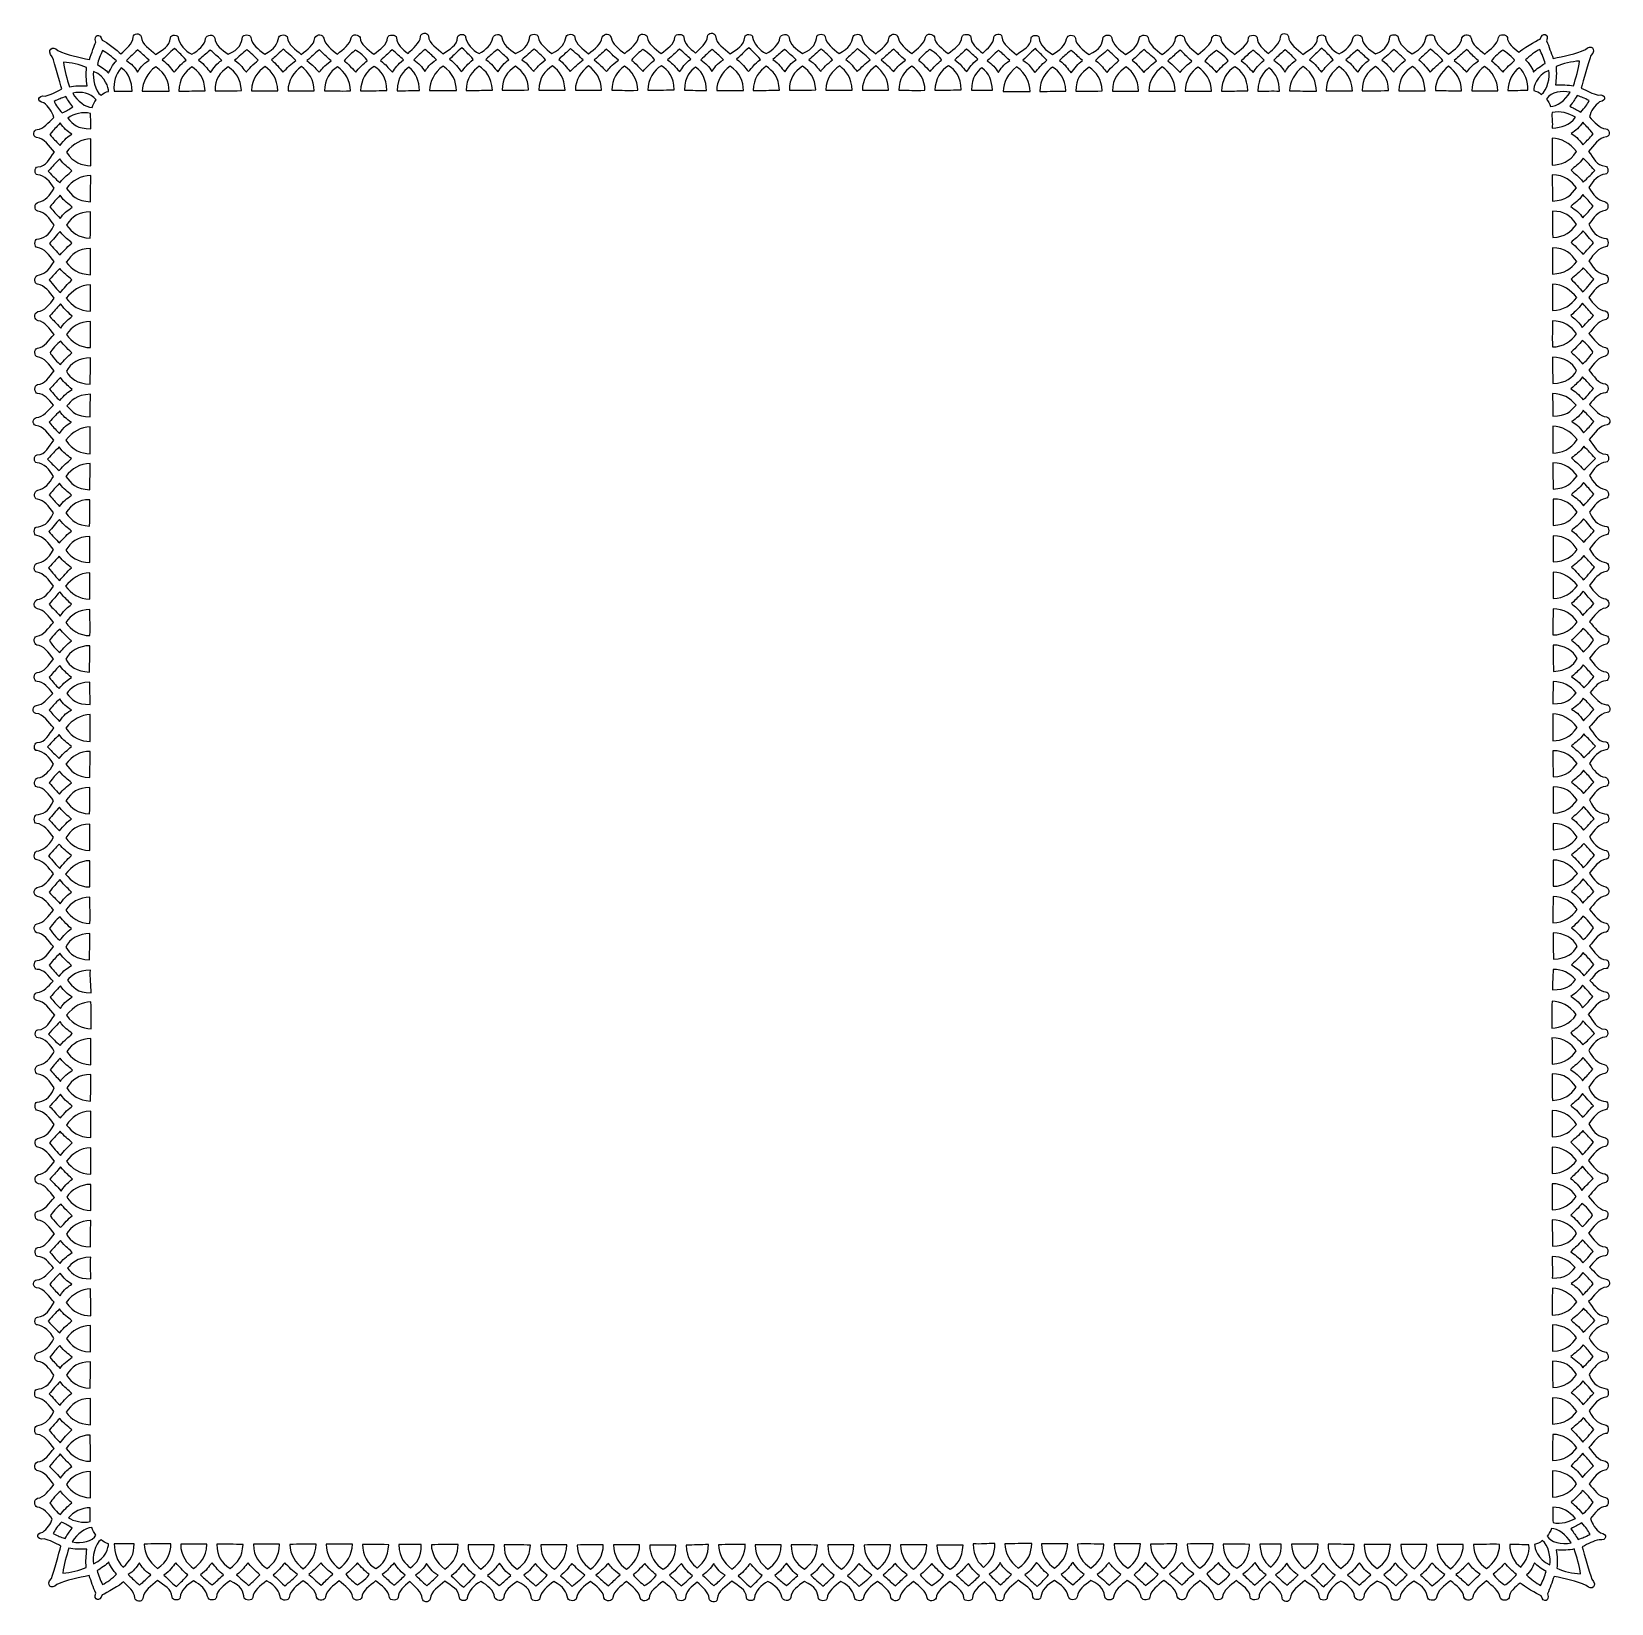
# Model space of a CAD drawing. Header units: centimetres. Extents: x -7.9 to 6.5, y -1.6 to 12.7.
import ezdxf

# ---------------------------------------------------------------- set-up
doc = ezdxf.new("R2010")
doc.units = ezdxf.units.CM
doc.header["$MEASUREMENT"] = 0
doc.layers.add('Layer 1', color=7, linetype='Continuous')

msp = doc.modelspace()

# ---------------------------------------------------------------- linework, layer by layer
at = {"layer": 'Layer 1', "color": 218}
for points, knots in [([(-4.32915, 12.64754), (-4.33263, 12.58615), (-4.39671, 12.5401), (-4.44209, 12.49321), (-4.44209, 12.49321), (-4.49287, 12.53326), (-4.54771, 12.57873), (-4.54762, 12.63705), (-4.54762, 12.63705), (-4.54517, 12.66693), (-4.626, 12.67291), (-4.62873, 12.63705), (-4.62873, 12.63705), (-4.62937, 12.57372), (-4.70166, 12.52968), (-4.75431, 12.48665), (-4.75431, 12.48665), (-4.8059, 12.53013), (-4.87906, 12.5763), (-4.87989, 12.63858), (-4.87989, 12.63858), (-4.88951, 12.66489), (-4.94874, 12.67701), (-4.961, 12.63702), (-4.961, 12.63702), (-4.9691, 12.57433), (-5.03392, 12.53334), (-5.08572, 12.48662), (-5.08572, 12.48662), (-5.13837, 12.52935), (-5.20133, 12.57209), (-5.21022, 12.63221), (-5.21022, 12.63221), (-5.21771, 12.66493), (-5.26874, 12.67963), (-5.29329, 12.63552), (-5.29329, 12.63552), (-5.29561, 12.57275), (-5.36043, 12.52755), (-5.41517, 12.48534), (-5.41517, 12.48534), (-5.46988, 12.52839), (-5.53442, 12.57558), (-5.5425, 12.63705), (-5.5425, 12.63705), (-5.54245, 12.66938), (-5.61035, 12.67018), (-5.62121, 12.64185), (-5.62121, 12.64185), (-5.6343, 12.58367), (-5.65412, 12.53699), (-5.74897, 12.4873), (-5.74897, 12.4873), (-5.80677, 12.52961), (-5.86725, 12.57616), (-5.87478, 12.63857), (-5.87478, 12.63857), (-5.8762, 12.67198), (-5.94858, 12.66683), (-5.9513, 12.64363), (-5.9513, 12.64363), (-5.96164, 12.58696), (-5.97481, 12.53027), (-6.08125, 12.48733), (-6.08125, 12.48733), (-6.14049, 12.528), (-6.19992, 12.57035), (-6.20488, 12.63379), (-6.20488, 12.63379), (-6.21372, 12.67271), (-6.27873, 12.66908), (-6.28794, 12.62899), (-6.28794, 12.62899), (-6.29645, 12.5704), (-6.3515, 12.52024), (-6.41375, 12.48734), (-6.41375, 12.48734), (-6.47616, 12.51828), (-6.53056, 12.57878), (-6.53715, 12.63555), (-6.53715, 12.63555), (-6.53329, 12.66831), (-6.60547, 12.66893), (-6.60932, 12.63665), (-6.60932, 12.63665), (-6.61222, 12.55358), (-6.68368, 12.53139), (-6.74341, 12.48276), (-6.74341, 12.48276), (-6.79326, 12.53258), (-6.8708, 12.57471), (-6.87598, 12.64671), (-6.87598, 12.64671), (-6.88249, 12.68655), (-6.94824, 12.67724), (-6.94837, 12.64191), (-6.94837, 12.64191), (-6.95185, 12.58109), (-7.0147, 12.53534), (-7.06, 12.48889), (-7.06, 12.48889), (-7.09045, 12.52193), (-7.19294, 12.5988), (-7.23116, 12.61459), (-7.23116, 12.61459), (-7.24696, 12.68234), (-7.31417, 12.66402), (-7.28872, 12.59732), (-7.28872, 12.59732), (-7.30052, 12.57189), (-7.3272, 12.4946), (-7.34671, 12.43774), (-7.34671, 12.43774), (-7.44253, 12.4596), (-7.5478, 12.4767), (-7.63561, 12.51994), (-7.63561, 12.51994), (-7.68357, 12.57337), (-7.7406, 12.5224), (-7.68575, 12.46376), (-7.68575, 12.46376), (-7.66172, 12.39551), (-7.61769, 12.23781), (-7.59941, 12.16952), (-7.59941, 12.16952), (-7.65269, 12.14116), (-7.70027, 12.11696), (-7.75095, 12.10525), (-7.75095, 12.10525), (-7.82028, 12.11667), (-7.82979, 12.05198), (-7.76337, 12.0436), (-7.76337, 12.0436), (-7.72026, 12.01107), (-7.68584, 11.96297), (-7.67288, 11.91047), (-7.67288, 11.91047), (-7.71875, 11.86516), (-7.76411, 11.80329), (-7.8242, 11.79986), (-7.8242, 11.79986), (-7.85945, 11.79986), (-7.86873, 11.73381), (-7.82903, 11.72728), (-7.82903, 11.72728), (-7.75722, 11.72209), (-7.7152, 11.64436), (-7.66551, 11.59438), (-7.66551, 11.59438), (-7.71402, 11.5345), (-7.73615, 11.46283), (-7.819, 11.45994), (-7.819, 11.45994), (-7.85121, 11.45605), (-7.85058, 11.38375), (-7.8179, 11.38759), (-7.8179, 11.38759), (-7.76128, 11.38097), (-7.70094, 11.32643), (-7.67007, 11.26387), (-7.67007, 11.26387), (-7.70288, 11.20146), (-7.75291, 11.14626), (-7.81135, 11.13773), (-7.81135, 11.13773), (-7.85135, 11.1285), (-7.85496, 11.06332), (-7.81618, 11.05445), (-7.81618, 11.05445), (-7.75291, 11.04946), (-7.71066, 10.9899), (-7.67009, 10.93051), (-7.67009, 10.93051), (-7.71291, 10.82379), (-7.76946, 10.81058), (-7.82598, 10.80022), (-7.82598, 10.80022), (-7.84915, 10.7975), (-7.85429, 10.72488), (-7.82096, 10.72349), (-7.82096, 10.72349), (-7.75872, 10.71594), (-7.71228, 10.6553), (-7.67008, 10.59736), (-7.67008, 10.59736), (-7.71964, 10.50226), (-7.7662, 10.48238), (-7.82423, 10.46926), (-7.82423, 10.46926), (-7.85248, 10.45837), (-7.85168, 10.39027), (-7.8194, 10.39035), (-7.8194, 10.39035), (-7.7581, 10.38225), (-7.71103, 10.31754), (-7.66809, 10.26269), (-7.66809, 10.26269), (-7.71019, 10.2078), (-7.75527, 10.14283), (-7.81788, 10.14049), (-7.81788, 10.14049), (-7.86191, 10.11588), (-7.84724, 10.06472), (-7.8146, 10.05721), (-7.8146, 10.05721), (-7.75463, 10.04829), (-7.71201, 9.98518), (-7.66938, 9.93239), (-7.66938, 9.93239), (-7.71598, 9.88046), (-7.75687, 9.81547), (-7.81938, 9.80735), (-7.81938, 9.80735), (-7.85924, 9.79505), (-7.84716, 9.73568), (-7.82093, 9.72603), (-7.82093, 9.72603), (-7.75881, 9.72519), (-7.71276, 9.65184), (-7.66939, 9.60012), (-7.66939, 9.60012), (-7.71232, 9.54734), (-7.75624, 9.47481), (-7.81939, 9.4742), (-7.81939, 9.4742), (-7.85517, 9.47148), (-7.8492, 9.3904), (-7.81939, 9.39288), (-7.81939, 9.39288), (-7.76122, 9.39288), (-7.71588, 9.338), (-7.67593, 9.28708), (-7.67593, 9.28708), (-7.7227, 9.24158), (-7.76864, 9.17735), (-7.82985, 9.17385), (-7.82985, 9.17385), (-7.86844, 9.16722), (-7.87085, 9.11275), (-7.83468, 9.10106), (-7.83468, 9.10106), (-7.76287, 9.09587), (-7.72084, 9.01836), (-7.67115, 8.96838), (-7.67115, 8.96838), (-7.71966, 8.9085), (-7.74179, 8.83661), (-7.82464, 8.83372), (-7.82464, 8.83372), (-7.85685, 8.82989), (-7.85623, 8.75774), (-7.82355, 8.76159), (-7.82355, 8.76159), (-7.76693, 8.75497), (-7.70659, 8.70021), (-7.67573, 8.63764), (-7.67573, 8.63764), (-7.70854, 8.57523), (-7.75857, 8.52025), (-7.81702, 8.51173), (-7.81702, 8.51173), (-7.85701, 8.50249), (-7.86063, 8.43732), (-7.82178, 8.42844), (-7.82178, 8.42844), (-7.75851, 8.42345), (-7.71626, 8.36389), (-7.6757, 8.3045), (-7.6757, 8.3045), (-7.71853, 8.19779), (-7.77506, 8.18458), (-7.83159, 8.17421), (-7.83159, 8.17421), (-7.85477, 8.17149), (-7.86013, 8.09866), (-7.82683, 8.09727), (-7.82683, 8.09727), (-7.76458, 8.08972), (-7.71793, 8.0293), (-7.67573, 7.97135), (-7.67573, 7.97135), (-7.72529, 7.87625), (-7.77185, 7.85638), (-7.82987, 7.84326), (-7.82987, 7.84326), (-7.85812, 7.83237), (-7.85733, 7.76405), (-7.82511, 7.76413), (-7.82511, 7.76413), (-7.76381, 7.75603), (-7.71672, 7.69154), (-7.67379, 7.63668), (-7.67379, 7.63668), (-7.71589, 7.5818), (-7.76097, 7.51661), (-7.82358, 7.51427), (-7.82358, 7.51427), (-7.86761, 7.48965), (-7.85295, 7.4385), (-7.8203, 7.43099), (-7.8203, 7.43099), (-7.76034, 7.42207), (-7.71771, 7.35918), (-7.67509, 7.30639), (-7.67509, 7.30639), (-7.72169, 7.25445), (-7.76258, 7.18925), (-7.8251, 7.18113), (-7.8251, 7.18113), (-7.86496, 7.16883), (-7.85308, 7.10967), (-7.82684, 7.10003), (-7.82684, 7.10003), (-7.76472, 7.09919), (-7.71845, 7.02584), (-7.67508, 6.97411), (-7.67508, 6.97411), (-7.71801, 6.92133), (-7.76193, 6.84859), (-7.82509, 6.84798), (-7.82509, 6.84798), (-7.86086, 6.84526), (-7.85489, 6.7644), (-7.82509, 6.76688), (-7.82509, 6.76688), (-7.76612, 6.76688), (-7.72021, 6.71059), (-7.67987, 6.65911), (-7.67987, 6.65911), (-7.72531, 6.6139), (-7.77036, 6.55299), (-7.82987, 6.54959), (-7.82987, 6.54959), (-7.86513, 6.54959), (-7.8744, 6.48354), (-7.8347, 6.47701), (-7.8347, 6.47701), (-7.76289, 6.47182), (-7.72086, 6.39409), (-7.67117, 6.3441), (-7.67117, 6.3441), (-7.71968, 6.28422), (-7.74181, 6.21255), (-7.82466, 6.20966), (-7.82466, 6.20966), (-7.85687, 6.20583), (-7.85625, 6.13368), (-7.82356, 6.13753), (-7.82356, 6.13753), (-7.76694, 6.13091), (-7.7066, 6.07615), (-7.67574, 6.01358), (-7.67574, 6.01358), (-7.70855, 5.95117), (-7.75858, 5.89619), (-7.81703, 5.88767), (-7.81703, 5.88767), (-7.85702, 5.87843), (-7.86064, 5.81304), (-7.82179, 5.80417), (-7.82179, 5.80417), (-7.75852, 5.79918), (-7.71627, 5.73984), (-7.67571, 5.68044), (-7.67571, 5.68044), (-7.71854, 5.57373), (-7.77507, 5.56052), (-7.8316, 5.55015), (-7.8316, 5.55015), (-7.85478, 5.54743), (-7.86014, 5.4746), (-7.82684, 5.47321), (-7.82684, 5.47321), (-7.76459, 5.46566), (-7.71794, 5.40524), (-7.67574, 5.34729), (-7.67574, 5.34729), (-7.7253, 5.25219), (-7.77186, 5.2321), (-7.82988, 5.21898), (-7.82988, 5.21898), (-7.85813, 5.20809), (-7.85734, 5.13999), (-7.82512, 5.14007), (-7.82512, 5.14007), (-7.76382, 5.13197), (-7.71673, 5.06748), (-7.6738, 5.01262), (-7.6738, 5.01262), (-7.7159, 4.95774), (-7.76098, 4.89255), (-7.82359, 4.89021), (-7.82359, 4.89021), (-7.86762, 4.86559), (-7.85296, 4.81444), (-7.82031, 4.80693), (-7.82031, 4.80693), (-7.76035, 4.79801), (-7.71772, 4.73489), (-7.6751, 4.68211), (-7.6751, 4.68211), (-7.7217, 4.63018), (-7.76259, 4.56519), (-7.82511, 4.55707), (-7.82511, 4.55707), (-7.86497, 4.54477), (-7.85309, 4.48561), (-7.82685, 4.47597), (-7.82685, 4.47597), (-7.76473, 4.47513), (-7.71846, 4.40156), (-7.67509, 4.34984), (-7.67509, 4.34984), (-7.71802, 4.29705), (-7.76194, 4.22453), (-7.8251, 4.22392), (-7.8251, 4.22392), (-7.86087, 4.2212), (-7.8549, 4.14034), (-7.8251, 4.14282), (-7.8251, 4.14282), (-7.76571, 4.14282), (-7.71956, 4.08552), (-7.67902, 4.03374), (-7.67902, 4.03374), (-7.72211, 3.98951), (-7.76537, 3.93445), (-7.82183, 3.93122), (-7.82183, 3.93122), (-7.85708, 3.93122), (-7.86636, 3.86518), (-7.82666, 3.85865), (-7.82666, 3.85865), (-7.75485, 3.85346), (-7.71304, 3.77573), (-7.66335, 3.72574), (-7.66335, 3.72574), (-7.71186, 3.66586), (-7.73377, 3.5942), (-7.81662, 3.5913), (-7.81662, 3.5913), (-7.84883, 3.58747), (-7.84821, 3.5151), (-7.81552, 3.51894), (-7.81552, 3.51894), (-7.7589, 3.51233), (-7.69856, 3.45778), (-7.66769, 3.39522), (-7.66769, 3.39522), (-7.70051, 3.33281), (-7.75054, 3.27761), (-7.80897, 3.26909), (-7.80897, 3.26909), (-7.84897, 3.25985), (-7.85281, 3.19468), (-7.81399, 3.1858), (-7.81399, 3.1858), (-7.75071, 3.18081), (-7.70825, 3.12125), (-7.66769, 3.06186), (-7.66769, 3.06186), (-7.71052, 2.95515), (-7.76706, 2.94194), (-7.82358, 2.93157), (-7.82358, 2.93157), (-7.84676, 2.92885), (-7.85212, 2.85624), (-7.81882, 2.85484), (-7.81882, 2.85484), (-7.75657, 2.84729), (-7.70992, 2.78666), (-7.66771, 2.72871), (-7.66771, 2.72871), (-7.71728, 2.63361), (-7.76383, 2.61374), (-7.82186, 2.60061), (-7.82186, 2.60061), (-7.85011, 2.58972), (-7.84932, 2.52163), (-7.8171, 2.5217), (-7.8171, 2.5217), (-7.75579, 2.5136), (-7.70893, 2.44889), (-7.66599, 2.39404), (-7.66599, 2.39404), (-7.7081, 2.33916), (-7.75296, 2.27419), (-7.81556, 2.27185), (-7.81556, 2.27185), (-7.85959, 2.24723), (-7.84493, 2.19608), (-7.81228, 2.18856), (-7.81228, 2.18856), (-7.75232, 2.17965), (-7.70969, 2.11653), (-7.66707, 2.06374), (-7.66707, 2.06374), (-7.71367, 2.01181), (-7.75456, 1.94682), (-7.81708, 1.93871), (-7.81708, 1.93871), (-7.85693, 1.92641), (-7.84506, 1.86703), (-7.81882, 1.85739), (-7.81882, 1.85739), (-7.7567, 1.85655), (-7.71043, 1.7832), (-7.66706, 1.73147), (-7.66706, 1.73147), (-7.70999, 1.67869), (-7.7539, 1.60617), (-7.81707, 1.60556), (-7.81707, 1.60556), (-7.85284, 1.60284), (-7.84687, 1.52176), (-7.81707, 1.52424), (-7.81707, 1.52424), (-7.76011, 1.52424), (-7.71533, 1.47171), (-7.676, 1.42172), (-7.676, 1.42172), (-7.72136, 1.37653), (-7.76635, 1.31581), (-7.82579, 1.31242), (-7.82579, 1.31242), (-7.86104, 1.31242), (-7.87032, 1.24638), (-7.83062, 1.23985), (-7.83062, 1.23985), (-7.75881, 1.23466), (-7.71678, 1.15693), (-7.6671, 1.10695), (-7.6671, 1.10695), (-7.71561, 1.04707), (-7.73752, 0.9754), (-7.82037, 0.97251), (-7.82037, 0.97251), (-7.85257, 0.96862), (-7.85196, 0.89631), (-7.81928, 0.90016), (-7.81928, 0.90016), (-7.76266, 0.89354), (-7.70231, 0.839), (-7.67146, 0.77643), (-7.67146, 0.77643), (-7.70427, 0.71402), (-7.75451, 0.65882), (-7.81296, 0.6503), (-7.81296, 0.6503), (-7.85295, 0.64106), (-7.85657, 0.57589), (-7.81772, 0.56702), (-7.81772, 0.56702), (-7.75445, 0.56203), (-7.71199, 0.50247), (-7.67143, 0.44307), (-7.67143, 0.44307), (-7.71425, 0.33636), (-7.77079, 0.32315), (-7.82732, 0.31279), (-7.82732, 0.31279), (-7.8505, 0.31007), (-7.85585, 0.23745), (-7.82249, 0.23606), (-7.82249, 0.23606), (-7.76024, 0.22851), (-7.7136, 0.16787), (-7.6714, 0.10992), (-7.6714, 0.10992), (-7.72096, 0.01482), (-7.76774, -0.00505), (-7.82576, -0.01817), (-7.82576, -0.01817), (-7.85401, -0.02906), (-7.85299, -0.09716), (-7.82074, -0.09708), (-7.82074, -0.09708), (-7.75944, -0.10518), (-7.71259, -0.16989), (-7.66965, -0.22475), (-7.66965, -0.22475), (-7.71175, -0.27963), (-7.75661, -0.3446), (-7.81922, -0.34694), (-7.81922, -0.34694), (-7.86325, -0.37156), (-7.84858, -0.42271), (-7.81594, -0.43022), (-7.81594, -0.43022), (-7.75598, -0.43914), (-7.71335, -0.50225), (-7.67074, -0.55504), (-7.67074, -0.55504), (-7.71734, -0.60697), (-7.75823, -0.67196), (-7.82074, -0.68008), (-7.82074, -0.68008), (-7.8606, -0.69238), (-7.84873, -0.75175), (-7.82248, -0.7614), (-7.82248, -0.7614), (-7.76722, -0.76211), (-7.72462, -0.8197), (-7.68534, -0.86895), (-7.68534, -0.86895), (-7.70081, -0.91614), (-7.73343, -0.95879), (-7.77343, -0.98852), (-7.77343, -0.98852), (-7.84109, -0.99692), (-7.8314, -1.06185), (-7.76078, -1.05039), (-7.76078, -1.05039), (-7.70915, -1.06213), (-7.66069, -1.08663), (-7.60641, -1.11509), (-7.60641, -1.11509), (-7.62504, -1.18363), (-7.66979, -1.34169), (-7.69428, -1.4102), (-7.69428, -1.4102), (-7.75016, -1.46905), (-7.69235, -1.52022), (-7.64348, -1.4666), (-7.64348, -1.4666), (-7.55403, -1.42321), (-7.44675, -1.40613), (-7.34913, -1.38419), (-7.34913, -1.38419), (-7.33035, -1.43788), (-7.31205, -1.49181), (-7.28982, -1.5442), (-7.28982, -1.5442), (-7.31575, -1.61115), (-7.24749, -1.62947), (-7.23139, -1.56147), (-7.23139, -1.56147), (-7.19132, -1.54517), (-7.06637, -1.47203), (-7.03778, -1.44124), (-7.03778, -1.44124), (-6.99314, -1.48561), (-6.93556, -1.53), (-6.93225, -1.58814), (-6.93225, -1.58814), (-6.93225, -1.62348), (-6.86638, -1.63279), (-6.85986, -1.59294), (-6.85986, -1.59294), (-6.85471, -1.52094), (-6.77716, -1.47881), (-6.7273, -1.42899), (-6.7273, -1.42899), (-6.66757, -1.47762), (-6.59609, -1.49981), (-6.59321, -1.58288), (-6.59321, -1.58288), (-6.58935, -1.61517), (-6.51721, -1.61455), (-6.52104, -1.58178), (-6.52104, -1.58178), (-6.51444, -1.52501), (-6.46004, -1.46451), (-6.39763, -1.43357), (-6.39763, -1.43357), (-6.33538, -1.46647), (-6.28032, -1.51663), (-6.27183, -1.57522), (-6.27183, -1.57522), (-6.26261, -1.61532), (-6.19761, -1.61895), (-6.18877, -1.58002), (-6.18877, -1.58002), (-6.18381, -1.51658), (-6.12438, -1.47422), (-6.06514, -1.43356), (-6.06514, -1.43356), (-5.9587, -1.4765), (-5.94553, -1.53318), (-5.93519, -1.58986), (-5.93519, -1.58986), (-5.93242, -1.6131), (-5.86006, -1.61825), (-5.85866, -1.5848), (-5.85866, -1.5848), (-5.85114, -1.52239), (-5.79065, -1.47584), (-5.73286, -1.43353), (-5.73286, -1.43353), (-5.63801, -1.48322), (-5.61819, -1.52991), (-5.60509, -1.58808), (-5.60509, -1.58808), (-5.59423, -1.6164), (-5.52631, -1.6156), (-5.52638, -1.58328), (-5.52638, -1.58328), (-5.5183, -1.52182), (-5.45376, -1.47462), (-5.39905, -1.43157), (-5.39905, -1.43157), (-5.34431, -1.47378), (-5.2795, -1.51898), (-5.27717, -1.58175), (-5.27717, -1.58175), (-5.25262, -1.62589), (-5.2016, -1.61119), (-5.1941, -1.57844), (-5.1941, -1.57844), (-5.18521, -1.51832), (-5.12225, -1.47559), (-5.0696, -1.43285), (-5.0696, -1.43285), (-5.0178, -1.47957), (-4.95299, -1.52057), (-4.94489, -1.58325), (-4.94489, -1.58325), (-4.93262, -1.62321), (-4.8734, -1.61109), (-4.86378, -1.58481), (-4.86378, -1.58481), (-4.86294, -1.52253), (-4.78978, -1.47636), (-4.73819, -1.43288), (-4.73819, -1.43288), (-4.68555, -1.47592), (-4.61321, -1.51995), (-4.61261, -1.58328), (-4.61261, -1.58328), (-4.60991, -1.61915), (-4.52903, -1.61316), (-4.5315, -1.58328), (-4.5315, -1.58328), (-4.5315, -1.52496), (-4.47676, -1.47949), (-4.42597, -1.43944), (-4.42597, -1.43944), (-4.38059, -1.48632), (-4.31652, -1.53238), (-4.31303, -1.59377), (-4.31303, -1.59377), (-4.30642, -1.63246), (-4.25209, -1.63487), (-4.24043, -1.59857), (-4.24043, -1.59857), (-4.23528, -1.52657), (-4.15794, -1.48444), (-4.10808, -1.43462), (-4.10808, -1.43462), (-4.04835, -1.48325), (-3.97665, -1.50544), (-3.97377, -1.58851), (-3.97377, -1.58851), (-3.96991, -1.6208), (-3.89799, -1.62018), (-3.90182, -1.58741), (-3.90182, -1.58741), (-3.89522, -1.53064), (-3.8406, -1.47014), (-3.77819, -1.4392), (-3.77819, -1.4392), (-3.71594, -1.4721), (-3.66111, -1.52225), (-3.65261, -1.58085), (-3.65261, -1.58085), (-3.6434, -1.62095), (-3.57839, -1.62458), (-3.56954, -1.58565), (-3.56954, -1.58565), (-3.56458, -1.52221), (-3.50515, -1.47985), (-3.44592, -1.43919), (-3.44592, -1.43919), (-3.33948, -1.48213), (-3.3263, -1.53881), (-3.31597, -1.59549), (-3.31597, -1.59549), (-3.3132, -1.61872), (-3.24062, -1.6241), (-3.23922, -1.59069), (-3.23922, -1.59069), (-3.23169, -1.52828), (-3.17143, -1.48151), (-3.11364, -1.4392), (-3.11364, -1.4392), (-3.01879, -1.48889), (-2.99897, -1.53557), (-2.98587, -1.59375), (-2.98587, -1.59375), (-2.97501, -1.62207), (-2.90687, -1.62127), (-2.90694, -1.58895), (-2.90694, -1.58895), (-2.89886, -1.52749), (-2.83453, -1.48029), (-2.77982, -1.43724), (-2.77982, -1.43724), (-2.72508, -1.47946), (-2.66006, -1.52465), (-2.65772, -1.58742), (-2.65772, -1.58742), (-2.63317, -1.63157), (-2.58215, -1.61687), (-2.57465, -1.58411), (-2.57465, -1.58411), (-2.56576, -1.52399), (-2.50302, -1.48125), (-2.45037, -1.43852), (-2.45037, -1.43852), (-2.39857, -1.48524), (-2.33354, -1.52623), (-2.32544, -1.58891), (-2.32544, -1.58891), (-2.31317, -1.62888), (-2.25417, -1.61697), (-2.24454, -1.59066), (-2.24454, -1.59066), (-2.2437, -1.52838), (-2.17054, -1.482), (-2.11896, -1.43852), (-2.11896, -1.43852), (-2.06632, -1.48155), (-1.99376, -1.52559), (-1.99316, -1.58891), (-1.99316, -1.58891), (-1.99046, -1.62478), (-1.9098, -1.6188), (-1.91227, -1.58891), (-1.91227, -1.58891), (-1.91227, -1.5298), (-1.85613, -1.48376), (-1.80478, -1.44332), (-1.80478, -1.44332), (-1.7597, -1.48888), (-1.69894, -1.53404), (-1.69554, -1.59372), (-1.69554, -1.59372), (-1.69554, -1.62906), (-1.62967, -1.63837), (-1.62315, -1.59852), (-1.62315, -1.59852), (-1.618, -1.52652), (-1.54045, -1.48439), (-1.49059, -1.43457), (-1.49059, -1.43457), (-1.43086, -1.4832), (-1.35938, -1.50539), (-1.3565, -1.58846), (-1.3565, -1.58846), (-1.35264, -1.62075), (-1.28072, -1.62013), (-1.28455, -1.58736), (-1.28455, -1.58736), (-1.27795, -1.53059), (-1.22333, -1.47009), (-1.16092, -1.43915), (-1.16092, -1.43915), (-1.09867, -1.47205), (-1.04383, -1.5222), (-1.03534, -1.5808), (-1.03534, -1.5808), (-1.02613, -1.6209), (-0.9609, -1.62453), (-0.95205, -1.5856), (-0.95205, -1.5856), (-0.94709, -1.52216), (-0.88788, -1.4798), (-0.82865, -1.43914), (-0.82865, -1.43914), (-0.72221, -1.48208), (-0.70903, -1.53876), (-0.6987, -1.59544), (-0.6987, -1.59544), (-0.69593, -1.61867), (-0.62335, -1.62405), (-0.62195, -1.59064), (-0.62195, -1.59064), (-0.61442, -1.52823), (-0.55416, -1.48146), (-0.49637, -1.43915), (-0.49637, -1.43915), (-0.40152, -1.48884), (-0.38148, -1.53552), (-0.36838, -1.5937), (-0.36838, -1.5937), (-0.35752, -1.62202), (-0.2896, -1.62122), (-0.28967, -1.5889), (-0.28967, -1.5889), (-0.28159, -1.52744), (-0.21726, -1.48024), (-0.16255, -1.43719), (-0.16255, -1.43719), (-0.10781, -1.47941), (-0.04279, -1.5246), (-0.04045, -1.58737), (-0.04045, -1.58737), (-0.01589, -1.63152), (0.03512, -1.61682), (0.04262, -1.58406), (0.04262, -1.58406), (0.05151, -1.52394), (0.11447, -1.4812), (0.16712, -1.43847), (0.16712, -1.43847), (0.21892, -1.48519), (0.28373, -1.52618), (0.29184, -1.58886), (0.29184, -1.58886), (0.3041, -1.62883), (0.36311, -1.61692), (0.37273, -1.59061), (0.37273, -1.59061), (0.37357, -1.52833), (0.44694, -1.48195), (0.49853, -1.43847), (0.49853, -1.43847), (0.55118, -1.4815), (0.62351, -1.52554), (0.62411, -1.58886), (0.62411, -1.58886), (0.62681, -1.62473), (0.70747, -1.61875), (0.705, -1.58886), (0.705, -1.58886), (0.705, -1.52932), (0.76215, -1.48305), (0.8138, -1.4424), (0.8138, -1.4424), (0.85792, -1.4856), (0.91284, -1.52897), (0.91606, -1.58558), (0.91606, -1.58558), (0.91606, -1.62092), (0.98193, -1.63023), (0.98845, -1.59038), (0.98845, -1.59038), (0.9936, -1.51838), (1.07116, -1.47647), (1.12101, -1.42665), (1.12101, -1.42665), (1.18074, -1.47528), (1.25222, -1.49725), (1.2551, -1.58032), (1.2551, -1.58032), (1.25896, -1.61262), (1.3311, -1.61199), (1.32727, -1.57922), (1.32727, -1.57922), (1.33387, -1.52245), (1.38826, -1.46195), (1.45067, -1.43101), (1.45067, -1.43101), (1.51292, -1.46392), (1.56798, -1.51407), (1.57648, -1.57267), (1.57648, -1.57267), (1.58569, -1.61277), (1.6507, -1.61661), (1.65954, -1.57766), (1.65954, -1.57766), (1.6645, -1.51422), (1.72393, -1.47165), (1.78317, -1.43098), (1.78317, -1.43098), (1.88961, -1.47392), (1.90279, -1.5306), (1.91312, -1.58728), (1.91312, -1.58728), (1.91582, -1.61052), (1.98825, -1.61589), (1.98964, -1.58248), (1.98964, -1.58248), (1.99717, -1.52007), (2.05766, -1.4733), (2.11544, -1.43099), (2.11544, -1.43099), (2.2103, -1.48068), (2.23012, -1.52737), (2.24321, -1.58554), (2.24321, -1.58554), (2.25407, -1.61386), (2.32199, -1.61306), (2.32192, -1.58074), (2.32192, -1.58074), (2.33, -1.51928), (2.39454, -1.4723), (2.44925, -1.42925), (2.44925, -1.42925), (2.50399, -1.47146), (2.5688, -1.51644), (2.57113, -1.57921), (2.57113, -1.57921), (2.59569, -1.62335), (2.64671, -1.60865), (2.6542, -1.5759), (2.6542, -1.5759), (2.6631, -1.51578), (2.72605, -1.47305), (2.7787, -1.43031), (2.7787, -1.43031), (2.8305, -1.47703), (2.89532, -1.51803), (2.90342, -1.58071), (2.90342, -1.58071), (2.91569, -1.62067), (2.97491, -1.60877), (2.98453, -1.58246), (2.98453, -1.58246), (2.98537, -1.52018), (3.05853, -1.4738), (3.11011, -1.43031), (3.11011, -1.43031), (3.16276, -1.47335), (3.23509, -1.51738), (3.2357, -1.58071), (3.2357, -1.58071), (3.2384, -1.61658), (3.31927, -1.61059), (3.31681, -1.58071), (3.31681, -1.58071), (3.31681, -1.52361), (3.3692, -1.47872), (3.41906, -1.43928), (3.41906, -1.43928), (3.46413, -1.48476), (3.52469, -1.52987), (3.52808, -1.58946), (3.52808, -1.58946), (3.52808, -1.6248), (3.59396, -1.6341), (3.60047, -1.59426), (3.60047, -1.59426), (3.60562, -1.52226), (3.68318, -1.48013), (3.73304, -1.43031), (3.73304, -1.43031), (3.79276, -1.47895), (3.86424, -1.50092), (3.86713, -1.58399), (3.86713, -1.58399), (3.87099, -1.61628), (3.94313, -1.61566), (3.9393, -1.58289), (3.9393, -1.58289), (3.9459, -1.52612), (4.0003, -1.46562), (4.06271, -1.43468), (4.06271, -1.43468), (4.12496, -1.46758), (4.18001, -1.51795), (4.18851, -1.57655), (4.18851, -1.57655), (4.19772, -1.61665), (4.26273, -1.62028), (4.27158, -1.58135), (4.27158, -1.58135), (4.27654, -1.51791), (4.33597, -1.47534), (4.3952, -1.43467), (4.3952, -1.43467), (4.50164, -1.47761), (4.51482, -1.53429), (4.52515, -1.59097), (4.52515, -1.59097), (4.52792, -1.6142), (4.60028, -1.61958), (4.60167, -1.58617), (4.60167, -1.58617), (4.6092, -1.52376), (4.66969, -1.47699), (4.72748, -1.43468), (4.72748, -1.43468), (4.82233, -1.48437), (4.84215, -1.53127), (4.85525, -1.58945), (4.85525, -1.58945), (4.86611, -1.61777), (4.93403, -1.61675), (4.93396, -1.58439), (4.93396, -1.58439), (4.94204, -1.52293), (5.00658, -1.47595), (5.06129, -1.4329), (5.06129, -1.4329), (5.11603, -1.47511), (5.18084, -1.52009), (5.18317, -1.58286), (5.18317, -1.58286), (5.20772, -1.627), (5.25874, -1.6123), (5.26624, -1.57955), (5.26624, -1.57955), (5.27513, -1.51943), (5.33809, -1.4767), (5.39073, -1.43396), (5.39073, -1.43396), (5.44253, -1.48068), (5.50735, -1.52168), (5.51545, -1.58436), (5.51545, -1.58436), (5.52772, -1.62432), (5.58694, -1.61242), (5.59656, -1.58611), (5.59656, -1.58611), (5.59727, -1.53259), (5.6509, -1.49102), (5.69882, -1.45276), (5.69882, -1.45276), (5.73341, -1.48543), (5.85004, -1.55362), (5.88851, -1.56927), (5.88851, -1.56927), (5.90461, -1.63727), (5.97309, -1.61895), (5.94716, -1.552), (5.94716, -1.552), (5.96938, -1.49962), (5.98746, -1.44568), (6.00625, -1.39199), (6.00625, -1.39199), (6.10385, -1.41393), (6.21114, -1.43102), (6.3006, -1.47441), (6.3006, -1.47441), (6.34946, -1.52804), (6.40749, -1.47687), (6.35162, -1.41801), (6.35162, -1.41801), (6.32714, -1.3495), (6.28238, -1.19123), (6.26375, -1.12269), (6.26375, -1.12269), (6.31803, -1.09423), (6.36627, -1.06995), (6.4179, -1.0582), (6.4179, -1.0582), (6.48853, -1.06967), (6.49842, -1.00474), (6.43076, -0.99634), (6.43076, -0.99634), (6.38732, -0.96404), (6.35248, -0.91634), (6.33897, -0.8643), (6.33897, -0.8643), (6.37863, -0.8147), (6.42153, -0.75575), (6.47742, -0.755), (6.47742, -0.755), (6.50366, -0.74535), (6.51553, -0.68598), (6.47568, -0.67368), (6.47568, -0.67368), (6.41316, -0.66556), (6.37228, -0.60057), (6.32568, -0.54864), (6.32568, -0.54864), (6.3683, -0.49586), (6.41093, -0.43274), (6.47089, -0.42382), (6.47089, -0.42382), (6.50353, -0.41631), (6.51819, -0.36515), (6.47417, -0.34054), (6.47417, -0.34054), (6.41157, -0.33821), (6.3667, -0.27322), (6.3246, -0.21835), (6.3246, -0.21835), (6.36753, -0.1635), (6.41439, -0.09878), (6.47569, -0.09068), (6.47569, -0.09068), (6.50794, -0.09068), (6.50895, -0.02265), (6.48071, -0.01177), (6.48071, -0.01177), (6.42268, 0.00135), (6.3759, 0.02123), (6.32635, 0.11632), (6.32635, 0.11632), (6.36855, 0.17427), (6.4152, 0.2349), (6.47744, 0.24246), (6.47744, 0.24246), (6.51077, 0.24389), (6.50541, 0.31645), (6.4822, 0.31919), (6.4822, 0.31919), (6.42567, 0.32954), (6.36913, 0.34276), (6.32631, 0.44947), (6.32631, 0.44947), (6.36687, 0.50887), (6.40933, 0.56845), (6.47261, 0.57342), (6.47261, 0.57342), (6.51143, 0.58229), (6.50781, 0.64746), (6.46778, 0.6567), (6.46778, 0.6567), (6.40933, 0.66522), (6.35909, 0.72042), (6.32628, 0.78283), (6.32628, 0.78283), (6.35714, 0.84541), (6.41748, 0.89994), (6.4741, 0.90656), (6.4741, 0.90656), (6.50678, 0.90273), (6.5074, 0.97505), (6.4752, 0.97891), (6.4752, 0.97891), (6.39235, 0.98183), (6.37043, 1.05347), (6.32193, 1.11335), (6.32193, 1.11335), (6.37162, 1.16333), (6.41364, 1.24107), (6.48545, 1.24625), (6.48545, 1.24625), (6.52519, 1.25278), (6.51591, 1.31871), (6.48069, 1.31882), (6.48069, 1.31882), (6.42126, 1.32219), (6.37626, 1.38294), (6.3309, 1.42812), (6.3309, 1.42812), (6.37024, 1.47811), (6.41502, 1.53074), (6.47196, 1.53064), (6.47196, 1.53064), (6.50177, 1.52818), (6.50773, 1.60923), (6.47196, 1.61196), (6.47196, 1.61196), (6.4088, 1.61261), (6.36488, 1.68508), (6.32196, 1.73787), (6.32196, 1.73787), (6.36533, 1.78959), (6.4116, 1.86295), (6.47371, 1.86379), (6.47371, 1.86379), (6.49996, 1.87343), (6.51183, 1.93281), (6.47197, 1.94511), (6.47197, 1.94511), (6.40945, 1.95323), (6.36857, 2.01821), (6.32197, 2.07014), (6.32197, 2.07014), (6.36459, 2.12293), (6.40722, 2.18605), (6.46718, 2.19496), (6.46718, 2.19496), (6.49982, 2.20248), (6.51448, 2.25363), (6.47046, 2.27825), (6.47046, 2.27825), (6.40786, 2.28058), (6.36299, 2.34557), (6.32089, 2.40044), (6.32089, 2.40044), (6.36382, 2.45529), (6.41068, 2.52), (6.47198, 2.5281), (6.47198, 2.5281), (6.50423, 2.52805), (6.50503, 2.59613), (6.47681, 2.60701), (6.47681, 2.60701), (6.41878, 2.62014), (6.37222, 2.64001), (6.32267, 2.73511), (6.32267, 2.73511), (6.36487, 2.79306), (6.41152, 2.85369), (6.47376, 2.86125), (6.47376, 2.86125), (6.50709, 2.86261), (6.50173, 2.93523), (6.47859, 2.93797), (6.47859, 2.93797), (6.42206, 2.94833), (6.36552, 2.96155), (6.3227, 3.06826), (6.3227, 3.06826), (6.36326, 3.12766), (6.40572, 3.18724), (6.469, 3.1922), (6.469, 3.1922), (6.50782, 3.20108), (6.50398, 3.26625), (6.46398, 3.27549), (6.46398, 3.27549), (6.40554, 3.28401), (6.35551, 3.33921), (6.3227, 3.40162), (6.3227, 3.40162), (6.35356, 3.46419), (6.4139, 3.51873), (6.47052, 3.52534), (6.47052, 3.52534), (6.5032, 3.52151), (6.50382, 3.59384), (6.47162, 3.5977), (6.47162, 3.5977), (6.38876, 3.60062), (6.36684, 3.67226), (6.31834, 3.73214), (6.31834, 3.73214), (6.36803, 3.78213), (6.40984, 3.85987), (6.48165, 3.86505), (6.48165, 3.86505), (6.52138, 3.87158), (6.5121, 3.93751), (6.47682, 3.93762), (6.47682, 3.93762), (6.42036, 3.94086), (6.3771, 3.99591), (6.33401, 4.04014), (6.33401, 4.04014), (6.37455, 4.09193), (6.4207, 4.14933), (6.48009, 4.14922), (6.48009, 4.14922), (6.5099, 4.14676), (6.51586, 4.2276), (6.48009, 4.23032), (6.48009, 4.23032), (6.41693, 4.23097), (6.373, 4.30344), (6.33008, 4.35624), (6.33008, 4.35624), (6.37345, 4.40795), (6.41972, 4.48154), (6.48184, 4.48237), (6.48184, 4.48237), (6.50808, 4.49201), (6.51995, 4.55117), (6.4801, 4.56347), (6.4801, 4.56347), (6.41758, 4.57159), (6.37669, 4.63658), (6.33009, 4.68851), (6.33009, 4.68851), (6.37271, 4.74129), (6.41534, 4.80441), (6.4753, 4.81333), (6.4753, 4.81333), (6.50794, 4.82084), (6.5226, 4.872), (6.47858, 4.89661), (6.47858, 4.89661), (6.41598, 4.89894), (6.3709, 4.96415), (6.32879, 5.01902), (6.32879, 5.01902), (6.37173, 5.07387), (6.41881, 5.13837), (6.48011, 5.14647), (6.48011, 5.14647), (6.51236, 5.14647), (6.51316, 5.2145), (6.48487, 5.22538), (6.48487, 5.22538), (6.42684, 5.2385), (6.38028, 5.2586), (6.33072, 5.35369), (6.33072, 5.35369), (6.37292, 5.41164), (6.41957, 5.47205), (6.48182, 5.47961), (6.48182, 5.47961), (6.51515, 5.48104), (6.50979, 5.55382), (6.48658, 5.55655), (6.48658, 5.55655), (6.43005, 5.56691), (6.37351, 5.58012), (6.33069, 5.68684), (6.33069, 5.68684), (6.37125, 5.74624), (6.4135, 5.8056), (6.47677, 5.81057), (6.47677, 5.81057), (6.51559, 5.81944), (6.51197, 5.88484), (6.47194, 5.89407), (6.47194, 5.89407), (6.4135, 5.90259), (6.36347, 5.95757), (6.33066, 6.01998), (6.33066, 6.01998), (6.36152, 6.08256), (6.42186, 6.13731), (6.47848, 6.14393), (6.47848, 6.14393), (6.51116, 6.1401), (6.51178, 6.2122), (6.47958, 6.21606), (6.47958, 6.21606), (6.39672, 6.21898), (6.37459, 6.29062), (6.32609, 6.3505), (6.32609, 6.3505), (6.37577, 6.40048), (6.4178, 6.47822), (6.48961, 6.4834), (6.48961, 6.4834), (6.52934, 6.48993), (6.52006, 6.55586), (6.48485, 6.55598), (6.48485, 6.55598), (6.42532, 6.55935), (6.38027, 6.62029), (6.33485, 6.6655), (6.33485, 6.6655), (6.37518, 6.71698), (6.4211, 6.77337), (6.48006, 6.77327), (6.48006, 6.77327), (6.50987, 6.77081), (6.51583, 6.85165), (6.48006, 6.85437), (6.48006, 6.85437), (6.4169, 6.85502), (6.37297, 6.92771), (6.33005, 6.9805), (6.33005, 6.9805), (6.37342, 7.03222), (6.41969, 7.10558), (6.48181, 7.10642), (6.48181, 7.10642), (6.50805, 7.11606), (6.51992, 7.17522), (6.48007, 7.18752), (6.48007, 7.18752), (6.41755, 7.19564), (6.37666, 7.26085), (6.33006, 7.31278), (6.33006, 7.31278), (6.37268, 7.36556), (6.41531, 7.42846), (6.47527, 7.43738), (6.47527, 7.43738), (6.50791, 7.44489), (6.52257, 7.49605), (6.47855, 7.52066), (6.47855, 7.52066), (6.41595, 7.52299), (6.37087, 7.5882), (6.32876, 7.64307), (6.32876, 7.64307), (6.3717, 7.69792), (6.41878, 7.76242), (6.48008, 7.77052), (6.48008, 7.77052), (6.51233, 7.77052), (6.51313, 7.83876), (6.48484, 7.84965), (6.48484, 7.84965), (6.42681, 7.86277), (6.38025, 7.88265), (6.33069, 7.97774), (6.33069, 7.97774), (6.37289, 8.03569), (6.41954, 8.0961), (6.48179, 8.10366), (6.48179, 8.10366), (6.51512, 8.10509), (6.50976, 8.17787), (6.48655, 8.1806), (6.48655, 8.1806), (6.43002, 8.19096), (6.37348, 8.20418), (6.33066, 8.31089), (6.33066, 8.31089), (6.37122, 8.37029), (6.41347, 8.42987), (6.47674, 8.43483), (6.47674, 8.43483), (6.51556, 8.44371), (6.51194, 8.50888), (6.47191, 8.51812), (6.47191, 8.51812), (6.41347, 8.52664), (6.36344, 8.58162), (6.33063, 8.64403), (6.33063, 8.64403), (6.36149, 8.70661), (6.42183, 8.76136), (6.47845, 8.76798), (6.47845, 8.76798), (6.51113, 8.76415), (6.51175, 8.83625), (6.47955, 8.84011), (6.47955, 8.84011), (6.39669, 8.84303), (6.37456, 8.91489), (6.32606, 8.97477), (6.32606, 8.97477), (6.37574, 9.02475), (6.41777, 9.10227), (6.48958, 9.10745), (6.48958, 9.10745), (6.5281, 9.11791), (6.52104, 9.17237), (6.48482, 9.18024), (6.48482, 9.18024), (6.42359, 9.18374), (6.37766, 9.24798), (6.33089, 9.29347), (6.33089, 9.29347), (6.37083, 9.34439), (6.41619, 9.39938), (6.47436, 9.39927), (6.47436, 9.39927), (6.50417, 9.39681), (6.51013, 9.47787), (6.47436, 9.48059), (6.47436, 9.48059), (6.4112, 9.48124), (6.36727, 9.55372), (6.32436, 9.60651), (6.32436, 9.60651), (6.36773, 9.65823), (6.41378, 9.73159), (6.47589, 9.73242), (6.47589, 9.73242), (6.50213, 9.74207), (6.51422, 9.80144), (6.47434, 9.81374), (6.47434, 9.81374), (6.41182, 9.82186), (6.37094, 9.88685), (6.32434, 9.93878), (6.32434, 9.93878), (6.36696, 9.99156), (6.40959, 10.05468), (6.46955, 10.0636), (6.46955, 10.0636), (6.50218, 10.07111), (6.51685, 10.12227), (6.47283, 10.14688), (6.47283, 10.14688), (6.41023, 10.14921), (6.36515, 10.2142), (6.32304, 10.26908), (6.32304, 10.26908), (6.36598, 10.32393), (6.41306, 10.38864), (6.47436, 10.39674), (6.47436, 10.39674), (6.50661, 10.39674), (6.50741, 10.46477), (6.47912, 10.47565), (6.47912, 10.47565), (6.42109, 10.48877), (6.37453, 10.50865), (6.32497, 10.60375), (6.32497, 10.60375), (6.36718, 10.66169), (6.4136, 10.72233), (6.47585, 10.72988), (6.47585, 10.72988), (6.50918, 10.73131), (6.50404, 10.80387), (6.48087, 10.80661), (6.48087, 10.80661), (6.42434, 10.81696), (6.3678, 10.83018), (6.32498, 10.9369), (6.32498, 10.9369), (6.36554, 10.99629), (6.40779, 11.05587), (6.47106, 11.06084), (6.47106, 11.06084), (6.50988, 11.06971), (6.50626, 11.13489), (6.4663, 11.14412), (6.4663, 11.14412), (6.40785, 11.15265), (6.35782, 11.20784), (6.32501, 11.27026), (6.32501, 11.27026), (6.35587, 11.33283), (6.41622, 11.38736), (6.47284, 11.39398), (6.47284, 11.39398), (6.50552, 11.39015), (6.50614, 11.46247), (6.47394, 11.46633), (6.47394, 11.46633), (6.39109, 11.46925), (6.36895, 11.54089), (6.32045, 11.60077), (6.32045, 11.60077), (6.37014, 11.65075), (6.41217, 11.7285), (6.48397, 11.73367), (6.48397, 11.73367), (6.52371, 11.7402), (6.51443, 11.80613), (6.47921, 11.80625), (6.47921, 11.80625), (6.41975, 11.80962), (6.37459, 11.87015), (6.32921, 11.91533), (6.32921, 11.91533), (6.34183, 11.96914), (6.37738, 12.01871), (6.42209, 12.05196), (6.42209, 12.05196), (6.48975, 12.06036), (6.48008, 12.12529), (6.40944, 12.11382), (6.40944, 12.11382), (6.35782, 12.12557), (6.30936, 12.14984), (6.25508, 12.17831), (6.25508, 12.17831), (6.2737, 12.24685), (6.31846, 12.40513), (6.34295, 12.47363), (6.34295, 12.47363), (6.39883, 12.53248), (6.34102, 12.58366), (6.29215, 12.53003), (6.29215, 12.53003), (6.2027, 12.48664), (6.09542, 12.46956), (5.99781, 12.44761), (5.99781, 12.44761), (5.97902, 12.5013), (5.96072, 12.55524), (5.9385, 12.60762), (5.9385, 12.60762), (5.96443, 12.67457), (5.89617, 12.69289), (5.88007, 12.62489), (5.88007, 12.62489), (5.83987, 12.60853), (5.71429, 12.53483), (5.68624, 12.50422), (5.68624, 12.50422), (5.63748, 12.54326), (5.58123, 12.58559), (5.5805, 12.64041), (5.5805, 12.64041), (5.57088, 12.66672), (5.51165, 12.67862), (5.49939, 12.63866), (5.49939, 12.63866), (5.49129, 12.57598), (5.42647, 12.53498), (5.37467, 12.48826), (5.37467, 12.48826), (5.32202, 12.53099), (5.25906, 12.57373), (5.25017, 12.63385), (5.25017, 12.63385), (5.24267, 12.66657), (5.19166, 12.68127), (5.1671, 12.63716), (5.1671, 12.63716), (5.16478, 12.57439), (5.09996, 12.52941), (5.04522, 12.4872), (5.04522, 12.4872), (4.99051, 12.53025), (4.92596, 12.57723), (4.91788, 12.63869), (4.91788, 12.63869), (4.91788, 12.67102), (4.85003, 12.67204), (4.83917, 12.64375), (4.83917, 12.64375), (4.82608, 12.58557), (4.80626, 12.53867), (4.7114, 12.48898), (4.7114, 12.48898), (4.65361, 12.53129), (4.59313, 12.57806), (4.5856, 12.64047), (4.5856, 12.64047), (4.58418, 12.67388), (4.5118, 12.66851), (4.50907, 12.64527), (4.50907, 12.64527), (4.49874, 12.5886), (4.48556, 12.53191), (4.37912, 12.48897), (4.37912, 12.48897), (4.31988, 12.52964), (4.26045, 12.57222), (4.2555, 12.63565), (4.2555, 12.63565), (4.24665, 12.67457), (4.18164, 12.67094), (4.17243, 12.63085), (4.17243, 12.63085), (4.16393, 12.57226), (4.10887, 12.52188), (4.04663, 12.48898), (4.04663, 12.48898), (3.98422, 12.51993), (3.92982, 12.58042), (3.92322, 12.63719), (3.92322, 12.63719), (3.92702, 12.66995), (3.8549, 12.67057), (3.85105, 12.63829), (3.85105, 12.63829), (3.84815, 12.55522), (3.77669, 12.53325), (3.71696, 12.48462), (3.71696, 12.48462), (3.6671, 12.53443), (3.58956, 12.57657), (3.5844, 12.64857), (3.5844, 12.64857), (3.57789, 12.68841), (3.51213, 12.6791), (3.51201, 12.64377), (3.51201, 12.64377), (3.5086, 12.58418), (3.44806, 12.53908), (3.40299, 12.49359), (3.40299, 12.49359), (3.35313, 12.53303), (3.30064, 12.57793), (3.30073, 12.63503), (3.30073, 12.63503), (3.30317, 12.66491), (3.22234, 12.6709), (3.21962, 12.63503), (3.21962, 12.63503), (3.21898, 12.5717), (3.14668, 12.52766), (3.09404, 12.48463), (3.09404, 12.48463), (3.04245, 12.52811), (2.96928, 12.5745), (2.96845, 12.63677), (2.96845, 12.63677), (2.95883, 12.66309), (2.89961, 12.67499), (2.88734, 12.63502), (2.88734, 12.63502), (2.87924, 12.57233), (2.81443, 12.53134), (2.76263, 12.48462), (2.76263, 12.48462), (2.70998, 12.52735), (2.64702, 12.57009), (2.63813, 12.63021), (2.63813, 12.63021), (2.63063, 12.66293), (2.57961, 12.67763), (2.55506, 12.63352), (2.55506, 12.63352), (2.55274, 12.57075), (2.48792, 12.52577), (2.43318, 12.48356), (2.43318, 12.48356), (2.37847, 12.52661), (2.31393, 12.57359), (2.30585, 12.63505), (2.30585, 12.63505), (2.30585, 12.66738), (2.238, 12.66818), (2.22714, 12.63985), (2.22714, 12.63985), (2.21405, 12.58167), (2.19422, 12.53499), (2.09937, 12.4853), (2.09937, 12.4853), (2.04158, 12.52761), (1.9811, 12.57438), (1.97357, 12.63679), (1.97357, 12.63679), (1.97215, 12.67021), (1.89977, 12.66484), (1.89704, 12.64159), (1.89704, 12.64159), (1.88671, 12.58492), (1.87353, 12.52823), (1.76709, 12.48529), (1.76709, 12.48529), (1.70785, 12.52596), (1.64842, 12.56853), (1.64347, 12.63197), (1.64347, 12.63197), (1.63462, 12.67089), (1.56961, 12.66704), (1.5604, 12.62691), (1.5604, 12.62691), (1.5519, 12.56832), (1.49684, 12.51816), (1.4346, 12.48526), (1.4346, 12.48526), (1.37219, 12.51621), (1.31779, 12.5767), (1.31119, 12.63347), (1.31119, 12.63347), (1.31499, 12.66623), (1.24287, 12.66685), (1.23902, 12.63457), (1.23902, 12.63457), (1.23612, 12.5515), (1.16466, 12.52953), (1.10493, 12.4809), (1.10493, 12.4809), (1.05507, 12.53071), (0.97753, 12.57263), (0.97236, 12.64463), (0.97236, 12.64463), (0.96585, 12.68447), (0.9001, 12.67516), (0.89997, 12.63983), (0.89997, 12.63983), (0.89675, 12.58322), (0.84183, 12.53986), (0.79772, 12.49665), (0.79772, 12.49665), (0.74607, 12.5373), (0.68882, 12.58357), (0.68892, 12.64311), (0.68892, 12.64311), (0.69136, 12.673), (0.61075, 12.67898), (0.60802, 12.64311), (0.60802, 12.64311), (0.60738, 12.57979), (0.53509, 12.53575), (0.48244, 12.49272), (0.48244, 12.49272), (0.43086, 12.5362), (0.35747, 12.58259), (0.35664, 12.64486), (0.35664, 12.64486), (0.34702, 12.67117), (0.28802, 12.68307), (0.27575, 12.64311), (0.27575, 12.64311), (0.26765, 12.58043), (0.20283, 12.53943), (0.15103, 12.49272), (0.15103, 12.49272), (0.09838, 12.53545), (0.03542, 12.57818), (0.02653, 12.6383), (0.02653, 12.6383), (0.01904, 12.67102), (-0.03199, 12.68572), (-0.05654, 12.64161), (-0.05654, 12.64161), (-0.05886, 12.57885), (-0.1239, 12.53365), (-0.17864, 12.49143), (-0.17864, 12.49143), (-0.23335, 12.53448), (-0.29767, 12.58168), (-0.30575, 12.64314), (-0.30575, 12.64314), (-0.30575, 12.67547), (-0.3736, 12.67627), (-0.38446, 12.64794), (-0.38446, 12.64794), (-0.39755, 12.58976), (-0.41759, 12.54308), (-0.51245, 12.49339), (-0.51245, 12.49339), (-0.57024, 12.5357), (-0.6305, 12.58247), (-0.63803, 12.64488), (-0.63803, 12.64488), (-0.63945, 12.6783), (-0.71204, 12.67292), (-0.71477, 12.64968), (-0.71477, 12.64968), (-0.7251, 12.593), (-0.73828, 12.53632), (-0.84472, 12.49338), (-0.84472, 12.49338), (-0.90396, 12.53405), (-0.96317, 12.5764), (-0.96813, 12.63984), (-0.96813, 12.63984), (-0.97697, 12.67876), (-1.0422, 12.67513), (-1.05141, 12.63504), (-1.05141, 12.63504), (-1.05991, 12.57644), (-1.11475, 12.52629), (-1.177, 12.49339), (-1.177, 12.49339), (-1.23941, 12.52433), (-1.29402, 12.58482), (-1.30062, 12.6416), (-1.30062, 12.6416), (-1.29676, 12.67436), (-1.36873, 12.67499), (-1.37257, 12.6427), (-1.37257, 12.6427), (-1.37547, 12.55963), (-1.44693, 12.53744), (-1.50666, 12.48881), (-1.50666, 12.48881), (-1.55651, 12.53862), (-1.63405, 12.58076), (-1.63922, 12.65276), (-1.63922, 12.65276), (-1.64573, 12.6926), (-1.71149, 12.68329), (-1.71161, 12.64796), (-1.71161, 12.64796), (-1.71502, 12.58828), (-1.77576, 12.54311), (-1.82085, 12.49756), (-1.82085, 12.49756), (-1.8722, 12.53799), (-1.92844, 12.58403), (-1.92834, 12.64315), (-1.92834, 12.64315), (-1.9259, 12.67304), (-2.00651, 12.67902), (-2.00923, 12.64315), (-2.00923, 12.64315), (-2.00987, 12.57983), (-2.08238, 12.53579), (-2.13503, 12.49276), (-2.13503, 12.49276), (-2.18661, 12.53624), (-2.25978, 12.58263), (-2.26061, 12.6449), (-2.26061, 12.6449), (-2.27023, 12.67121), (-2.32923, 12.68311), (-2.3415, 12.64315), (-2.3415, 12.64315), (-2.3496, 12.58047), (-2.41464, 12.53947), (-2.46643, 12.49276), (-2.46643, 12.49276), (-2.51908, 12.53549), (-2.58182, 12.57822), (-2.59071, 12.63834), (-2.59071, 12.63834), (-2.59821, 12.67106), (-2.64923, 12.68576), (-2.67378, 12.64165), (-2.67378, 12.64165), (-2.6761, 12.57889), (-2.74114, 12.53369), (-2.79588, 12.49147), (-2.79588, 12.49147), (-2.85059, 12.53452), (-2.91491, 12.58172), (-2.923, 12.64318), (-2.923, 12.64318), (-2.923, 12.67551), (-2.99107, 12.67631), (-3.00193, 12.64798), (-3.00193, 12.64798), (-3.01502, 12.5898), (-3.03484, 12.54312), (-3.1297, 12.49343), (-3.1297, 12.49343), (-3.18749, 12.53574), (-3.24775, 12.58251), (-3.25528, 12.64492), (-3.25528, 12.64492), (-3.2567, 12.67834), (-3.32929, 12.67296), (-3.33203, 12.64972), (-3.33203, 12.64972), (-3.34236, 12.59304), (-3.35554, 12.53636), (-3.46197, 12.49342), (-3.46197, 12.49342), (-3.52121, 12.53409), (-3.58064, 12.57644), (-3.5856, 12.63988), (-3.5856, 12.63988), (-3.59444, 12.6788), (-3.65945, 12.67517), (-3.66867, 12.63508), (-3.66867, 12.63508), (-3.67717, 12.57648), (-3.73201, 12.52633), (-3.79425, 12.49343), (-3.79425, 12.49343), (-3.85666, 12.52437), (-3.91127, 12.58486), (-3.91787, 12.64164), (-3.91787, 12.64164), (-3.91401, 12.6744), (-3.98598, 12.67503), (-3.98982, 12.64274), (-3.98982, 12.64274), (-3.99272, 12.55967), (-4.0644, 12.53748), (-4.12413, 12.48885), (-4.12413, 12.48885), (-4.17398, 12.53866), (-4.25131, 12.5808), (-4.25647, 12.6528), (-4.25647, 12.6528), (-4.2669, 12.69142), (-4.32122, 12.68433), (-4.32907, 12.648), (-4.32907, 12.648), (-4.32907, 12.648), (-4.32915, 12.64754), (-4.32915, 12.64754)], [0, 0, 0, 0, 0.00197628, 0.00197628, 0.00197628, 0.00197628, 0.00395257, 0.00395257, 0.00395257, 0.00395257, 0.00592885, 0.00592885, 0.00592885, 0.00592885, 0.00790514, 0.00790514, 0.00790514, 0.00790514, 0.00988142, 0.00988142, 0.00988142, 0.00988142, 0.01185771, 0.01185771, 0.01185771, 0.01185771, 0.01383399, 0.01383399, 0.01383399, 0.01383399, 0.01581028, 0.01581028, 0.01581028, 0.01581028, 0.01778656, 0.01778656, 0.01778656, 0.01778656, 0.01976285, 0.01976285, 0.01976285, 0.01976285, 0.02173913, 0.02173913, 0.02173913, 0.02173913, 0.02371542, 0.02371542, 0.02371542, 0.02371542, 0.0256917, 0.0256917, 0.0256917, 0.0256917, 0.02766798, 0.02766798, 0.02766798, 0.02766798, 0.02964427, 0.02964427, 0.02964427, 0.02964427, 0.03162055, 0.03162055, 0.03162055, 0.03162055, 0.03359684, 0.03359684, 0.03359684, 0.03359684, 0.03557312, 0.03557312, 0.03557312, 0.03557312, 0.03754941, 0.03754941, 0.03754941, 0.03754941, 0.03952569, 0.03952569, 0.03952569, 0.03952569, 0.04150198, 0.04150198, 0.04150198, 0.04150198, 0.04347826, 0.04347826, 0.04347826, 0.04347826, 0.04545455, 0.04545455, 0.04545455, 0.04545455, 0.04743083, 0.04743083, 0.04743083, 0.04743083, 0.04940711, 0.04940711, 0.04940711, 0.04940711, 0.0513834, 0.0513834, 0.0513834, 0.0513834, 0.05335968, 0.05335968, 0.05335968, 0.05335968, 0.05533597, 0.05533597, 0.05533597, 0.05533597, 0.05731225, 0.05731225, 0.05731225, 0.05731225, 0.05928854, 0.05928854, 0.05928854, 0.05928854, 0.06126482, 0.06126482, 0.06126482, 0.06126482, 0.06324111, 0.06324111, 0.06324111, 0.06324111, 0.06521739, 0.06521739, 0.06521739, 0.06521739, 0.06719368, 0.06719368, 0.06719368, 0.06719368, 0.06916996, 0.06916996, 0.06916996, 0.06916996, 0.07114625, 0.07114625, 0.07114625, 0.07114625, 0.07312253, 0.07312253, 0.07312253, 0.07312253, 0.07509881, 0.07509881, 0.07509881, 0.07509881, 0.0770751, 0.0770751, 0.0770751, 0.0770751, 0.07905138, 0.07905138, 0.07905138, 0.07905138, 0.08102767, 0.08102767, 0.08102767, 0.08102767, 0.08300395, 0.08300395, 0.08300395, 0.08300395, 0.08498024, 0.08498024, 0.08498024, 0.08498024, 0.08695652, 0.08695652, 0.08695652, 0.08695652, 0.08893281, 0.08893281, 0.08893281, 0.08893281, 0.09090909, 0.09090909, 0.09090909, 0.09090909, 0.09288538, 0.09288538, 0.09288538, 0.09288538, 0.09486166, 0.09486166, 0.09486166, 0.09486166, 0.09683794, 0.09683794, 0.09683794, 0.09683794, 0.09881423, 0.09881423, 0.09881423, 0.09881423, 0.10079051, 0.10079051, 0.10079051, 0.10079051, 0.1027668, 0.1027668, 0.1027668, 0.1027668, 0.10474308, 0.10474308, 0.10474308, 0.10474308, 0.10671937, 0.10671937, 0.10671937, 0.10671937, 0.10869565, 0.10869565, 0.10869565, 0.10869565, 0.11067194, 0.11067194, 0.11067194, 0.11067194, 0.11264822, 0.11264822, 0.11264822, 0.11264822, 0.11462451, 0.11462451, 0.11462451, 0.11462451, 0.11660079, 0.11660079, 0.11660079, 0.11660079, 0.11857708, 0.11857708, 0.11857708, 0.11857708, 0.12055336, 0.12055336, 0.12055336, 0.12055336, 0.12252964, 0.12252964, 0.12252964, 0.12252964, 0.12450593, 0.12450593, 0.12450593, 0.12450593, 0.12648221, 0.12648221, 0.12648221, 0.12648221, 0.1284585, 0.1284585, 0.1284585, 0.1284585, 0.13043478, 0.13043478, 0.13043478, 0.13043478, 0.13241107, 0.13241107, 0.13241107, 0.13241107, 0.13438735, 0.13438735, 0.13438735, 0.13438735, 0.13636364, 0.13636364, 0.13636364, 0.13636364, 0.13833992, 0.13833992, 0.13833992, 0.13833992, 0.14031621, 0.14031621, 0.14031621, 0.14031621, 0.14229249, 0.14229249, 0.14229249, 0.14229249, 0.14426877, 0.14426877, 0.14426877, 0.14426877, 0.14624506, 0.14624506, 0.14624506, 0.14624506, 0.14822134, 0.14822134, 0.14822134, 0.14822134, 0.15019763, 0.15019763, 0.15019763, 0.15019763, 0.15217391, 0.15217391, 0.15217391, 0.15217391, 0.1541502, 0.1541502, 0.1541502, 0.1541502, 0.15612648, 0.15612648, 0.15612648, 0.15612648, 0.15810277, 0.15810277, 0.15810277, 0.15810277, 0.16007905, 0.16007905, 0.16007905, 0.16007905, 0.16205534, 0.16205534, 0.16205534, 0.16205534, 0.16403162, 0.16403162, 0.16403162, 0.16403162, 0.16600791, 0.16600791, 0.16600791, 0.16600791, 0.16798419, 0.16798419, 0.16798419, 0.16798419, 0.16996047, 0.16996047, 0.16996047, 0.16996047, 0.17193676, 0.17193676, 0.17193676, 0.17193676, 0.17391304, 0.17391304, 0.17391304, 0.17391304, 0.17588933, 0.17588933, 0.17588933, 0.17588933, 0.17786561, 0.17786561, 0.17786561, 0.17786561, 0.1798419, 0.1798419, 0.1798419, 0.1798419, 0.18181818, 0.18181818, 0.18181818, 0.18181818, 0.18379447, 0.18379447, 0.18379447, 0.18379447, 0.18577075, 0.18577075, 0.18577075, 0.18577075, 0.18774704, 0.18774704, 0.18774704, 0.18774704, 0.18972332, 0.18972332, 0.18972332, 0.18972332, 0.1916996, 0.1916996, 0.1916996, 0.1916996, 0.19367589, 0.19367589, 0.19367589, 0.19367589, 0.19565217, 0.19565217, 0.19565217, 0.19565217, 0.19762846, 0.19762846, 0.19762846, 0.19762846, 0.19960474, 0.19960474, 0.19960474, 0.19960474, 0.20158103, 0.20158103, 0.20158103, 0.20158103, 0.20355731, 0.20355731, 0.20355731, 0.20355731, 0.2055336, 0.2055336, 0.2055336, 0.2055336, 0.20750988, 0.20750988, 0.20750988, 0.20750988, 0.20948617, 0.20948617, 0.20948617, 0.20948617, 0.21146245, 0.21146245, 0.21146245, 0.21146245, 0.21343874, 0.21343874, 0.21343874, 0.21343874, 0.21541502, 0.21541502, 0.21541502, 0.21541502, 0.2173913, 0.2173913, 0.2173913, 0.2173913, 0.21936759, 0.21936759, 0.21936759, 0.21936759, 0.22134387, 0.22134387, 0.22134387, 0.22134387, 0.22332016, 0.22332016, 0.22332016, 0.22332016, 0.22529644, 0.22529644, 0.22529644, 0.22529644, 0.22727273, 0.22727273, 0.22727273, 0.22727273, 0.22924901, 0.22924901, 0.22924901, 0.22924901, 0.2312253, 0.2312253, 0.2312253, 0.2312253, 0.23320158, 0.23320158, 0.23320158, 0.23320158, 0.23517787, 0.23517787, 0.23517787, 0.23517787, 0.23715415, 0.23715415, 0.23715415, 0.23715415, 0.23913043, 0.23913043, 0.23913043, 0.23913043, 0.24110672, 0.24110672, 0.24110672, 0.24110672, 0.243083, 0.243083, 0.243083, 0.243083, 0.24505929, 0.24505929, 0.24505929, 0.24505929, 0.24703557, 0.24703557, 0.24703557, 0.24703557, 0.24901186, 0.24901186, 0.24901186, 0.24901186, 0.25098814, 0.25098814, 0.25098814, 0.25098814, 0.25296443, 0.25296443, 0.25296443, 0.25296443, 0.25494071, 0.25494071, 0.25494071, 0.25494071, 0.256917, 0.256917, 0.256917, 0.256917, 0.25889328, 0.25889328, 0.25889328, 0.25889328, 0.26086957, 0.26086957, 0.26086957, 0.26086957, 0.26284585, 0.26284585, 0.26284585, 0.26284585, 0.26482213, 0.26482213, 0.26482213, 0.26482213, 0.26679842, 0.26679842, 0.26679842, 0.26679842, 0.2687747, 0.2687747, 0.2687747, 0.2687747, 0.27075099, 0.27075099, 0.27075099, 0.27075099, 0.27272727, 0.27272727, 0.27272727, 0.27272727, 0.27470356, 0.27470356, 0.27470356, 0.27470356, 0.27667984, 0.27667984, 0.27667984, 0.27667984, 0.27865613, 0.27865613, 0.27865613, 0.27865613, 0.28063241, 0.28063241, 0.28063241, 0.28063241, 0.2826087, 0.2826087, 0.2826087, 0.2826087, 0.28458498, 0.28458498, 0.28458498, 0.28458498, 0.28656126, 0.28656126, 0.28656126, 0.28656126, 0.28853755, 0.28853755, 0.28853755, 0.28853755, 0.29051383, 0.29051383, 0.29051383, 0.29051383, 0.29249012, 0.29249012, 0.29249012, 0.29249012, 0.2944664, 0.2944664, 0.2944664, 0.2944664, 0.29644269, 0.29644269, 0.29644269, 0.29644269, 0.29841897, 0.29841897, 0.29841897, 0.29841897, 0.30039526, 0.30039526, 0.30039526, 0.30039526, 0.30237154, 0.30237154, 0.30237154, 0.30237154, 0.30434783, 0.30434783, 0.30434783, 0.30434783, 0.30632411, 0.30632411, 0.30632411, 0.30632411, 0.3083004, 0.3083004, 0.3083004, 0.3083004, 0.31027668, 0.31027668, 0.31027668, 0.31027668, 0.31225296, 0.31225296, 0.31225296, 0.31225296, 0.31422925, 0.31422925, 0.31422925, 0.31422925, 0.31620553, 0.31620553, 0.31620553, 0.31620553, 0.31818182, 0.31818182, 0.31818182, 0.31818182, 0.3201581, 0.3201581, 0.3201581, 0.3201581, 0.32213439, 0.32213439, 0.32213439, 0.32213439, 0.32411067, 0.32411067, 0.32411067, 0.32411067, 0.32608696, 0.32608696, 0.32608696, 0.32608696, 0.32806324, 0.32806324, 0.32806324, 0.32806324, 0.33003953, 0.33003953, 0.33003953, 0.33003953, 0.33201581, 0.33201581, 0.33201581, 0.33201581, 0.33399209, 0.33399209, 0.33399209, 0.33399209, 0.33596838, 0.33596838, 0.33596838, 0.33596838, 0.33794466, 0.33794466, 0.33794466, 0.33794466, 0.33992095, 0.33992095, 0.33992095, 0.33992095, 0.34189723, 0.34189723, 0.34189723, 0.34189723, 0.34387352, 0.34387352, 0.34387352, 0.34387352, 0.3458498, 0.3458498, 0.3458498, 0.3458498, 0.34782609, 0.34782609, 0.34782609, 0.34782609, 0.34980237, 0.34980237, 0.34980237, 0.34980237, 0.35177866, 0.35177866, 0.35177866, 0.35177866, 0.35375494, 0.35375494, 0.35375494, 0.35375494, 0.35573123, 0.35573123, 0.35573123, 0.35573123, 0.35770751, 0.35770751, 0.35770751, 0.35770751, 0.35968379, 0.35968379, 0.35968379, 0.35968379, 0.36166008, 0.36166008, 0.36166008, 0.36166008, 0.36363636, 0.36363636, 0.36363636, 0.36363636, 0.36561265, 0.36561265, 0.36561265, 0.36561265, 0.36758893, 0.36758893, 0.36758893, 0.36758893, 0.36956522, 0.36956522, 0.36956522, 0.36956522, 0.3715415, 0.3715415, 0.3715415, 0.3715415, 0.37351779, 0.37351779, 0.37351779, 0.37351779, 0.37549407, 0.37549407, 0.37549407, 0.37549407, 0.37747036, 0.37747036, 0.37747036, 0.37747036, 0.37944664, 0.37944664, 0.37944664, 0.37944664, 0.38142292, 0.38142292, 0.38142292, 0.38142292, 0.38339921, 0.38339921, 0.38339921, 0.38339921, 0.38537549, 0.38537549, 0.38537549, 0.38537549, 0.38735178, 0.38735178, 0.38735178, 0.38735178, 0.38932806, 0.38932806, 0.38932806, 0.38932806, 0.39130435, 0.39130435, 0.39130435, 0.39130435, 0.39328063, 0.39328063, 0.39328063, 0.39328063, 0.39525692, 0.39525692, 0.39525692, 0.39525692, 0.3972332, 0.3972332, 0.3972332, 0.3972332, 0.39920949, 0.39920949, 0.39920949, 0.39920949, 0.40118577, 0.40118577, 0.40118577, 0.40118577, 0.40316206, 0.40316206, 0.40316206, 0.40316206, 0.40513834, 0.40513834, 0.40513834, 0.40513834, 0.40711462, 0.40711462, 0.40711462, 0.40711462, 0.40909091, 0.40909091, 0.40909091, 0.40909091, 0.41106719, 0.41106719, 0.41106719, 0.41106719, 0.41304348, 0.41304348, 0.41304348, 0.41304348, 0.41501976, 0.41501976, 0.41501976, 0.41501976, 0.41699605, 0.41699605, 0.41699605, 0.41699605, 0.41897233, 0.41897233, 0.41897233, 0.41897233, 0.42094862, 0.42094862, 0.42094862, 0.42094862, 0.4229249, 0.4229249, 0.4229249, 0.4229249, 0.42490119, 0.42490119, 0.42490119, 0.42490119, 0.42687747, 0.42687747, 0.42687747, 0.42687747, 0.42885375, 0.42885375, 0.42885375, 0.42885375, 0.43083004, 0.43083004, 0.43083004, 0.43083004, 0.43280632, 0.43280632, 0.43280632, 0.43280632, 0.43478261, 0.43478261, 0.43478261, 0.43478261, 0.43675889, 0.43675889, 0.43675889, 0.43675889, 0.43873518, 0.43873518, 0.43873518, 0.43873518, 0.44071146, 0.44071146, 0.44071146, 0.44071146, 0.44268775, 0.44268775, 0.44268775, 0.44268775, 0.44466403, 0.44466403, 0.44466403, 0.44466403, 0.44664032, 0.44664032, 0.44664032, 0.44664032, 0.4486166, 0.4486166, 0.4486166, 0.4486166, 0.45059289, 0.45059289, 0.45059289, 0.45059289, 0.45256917, 0.45256917, 0.45256917, 0.45256917, 0.45454545, 0.45454545, 0.45454545, 0.45454545, 0.45652174, 0.45652174, 0.45652174, 0.45652174, 0.45849802, 0.45849802, 0.45849802, 0.45849802, 0.46047431, 0.46047431, 0.46047431, 0.46047431, 0.46245059, 0.46245059, 0.46245059, 0.46245059, 0.46442688, 0.46442688, 0.46442688, 0.46442688, 0.46640316, 0.46640316, 0.46640316, 0.46640316, 0.46837945, 0.46837945, 0.46837945, 0.46837945, 0.47035573, 0.47035573, 0.47035573, 0.47035573, 0.47233202, 0.47233202, 0.47233202, 0.47233202, 0.4743083, 0.4743083, 0.4743083, 0.4743083, 0.47628458, 0.47628458, 0.47628458, 0.47628458, 0.47826087, 0.47826087, 0.47826087, 0.47826087, 0.48023715, 0.48023715, 0.48023715, 0.48023715, 0.48221344, 0.48221344, 0.48221344, 0.48221344, 0.48418972, 0.48418972, 0.48418972, 0.48418972, 0.48616601, 0.48616601, 0.48616601, 0.48616601, 0.48814229, 0.48814229, 0.48814229, 0.48814229, 0.49011858, 0.49011858, 0.49011858, 0.49011858, 0.49209486, 0.49209486, 0.49209486, 0.49209486, 0.49407115, 0.49407115, 0.49407115, 0.49407115, 0.49604743, 0.49604743, 0.49604743, 0.49604743, 0.49802372, 0.49802372, 0.49802372, 0.49802372, 0.5, 0.5, 0.5, 0.5, 0.50197628, 0.50197628, 0.50197628, 0.50197628, 0.50395257, 0.50395257, 0.50395257, 0.50395257, 0.50592885, 0.50592885, 0.50592885, 0.50592885, 0.50790514, 0.50790514, 0.50790514, 0.50790514, 0.50988142, 0.50988142, 0.50988142, 0.50988142, 0.51185771, 0.51185771, 0.51185771, 0.51185771, 0.51383399, 0.51383399, 0.51383399, 0.51383399, 0.51581028, 0.51581028, 0.51581028, 0.51581028, 0.51778656, 0.51778656, 0.51778656, 0.51778656, 0.51976285, 0.51976285, 0.51976285, 0.51976285, 0.52173913, 0.52173913, 0.52173913, 0.52173913, 0.52371542, 0.52371542, 0.52371542, 0.52371542, 0.5256917, 0.5256917, 0.5256917, 0.5256917, 0.52766798, 0.52766798, 0.52766798, 0.52766798, 0.52964427, 0.52964427, 0.52964427, 0.52964427, 0.53162055, 0.53162055, 0.53162055, 0.53162055, 0.53359684, 0.53359684, 0.53359684, 0.53359684, 0.53557312, 0.53557312, 0.53557312, 0.53557312, 0.53754941, 0.53754941, 0.53754941, 0.53754941, 0.53952569, 0.53952569, 0.53952569, 0.53952569, 0.54150198, 0.54150198, 0.54150198, 0.54150198, 0.54347826, 0.54347826, 0.54347826, 0.54347826, 0.54545455, 0.54545455, 0.54545455, 0.54545455, 0.54743083, 0.54743083, 0.54743083, 0.54743083, 0.54940711, 0.54940711, 0.54940711, 0.54940711, 0.5513834, 0.5513834, 0.5513834, 0.5513834, 0.55335968, 0.55335968, 0.55335968, 0.55335968, 0.55533597, 0.55533597, 0.55533597, 0.55533597, 0.55731225, 0.55731225, 0.55731225, 0.55731225, 0.55928854, 0.55928854, 0.55928854, 0.55928854, 0.56126482, 0.56126482, 0.56126482, 0.56126482, 0.56324111, 0.56324111, 0.56324111, 0.56324111, 0.56521739, 0.56521739, 0.56521739, 0.56521739, 0.56719368, 0.56719368, 0.56719368, 0.56719368, 0.56916996, 0.56916996, 0.56916996, 0.56916996, 0.57114625, 0.57114625, 0.57114625, 0.57114625, 0.57312253, 0.57312253, 0.57312253, 0.57312253, 0.57509881, 0.57509881, 0.57509881, 0.57509881, 0.5770751, 0.5770751, 0.5770751, 0.5770751, 0.57905138, 0.57905138, 0.57905138, 0.57905138, 0.58102767, 0.58102767, 0.58102767, 0.58102767, 0.58300395, 0.58300395, 0.58300395, 0.58300395, 0.58498024, 0.58498024, 0.58498024, 0.58498024, 0.58695652, 0.58695652, 0.58695652, 0.58695652, 0.58893281, 0.58893281, 0.58893281, 0.58893281, 0.59090909, 0.59090909, 0.59090909, 0.59090909, 0.59288538, 0.59288538, 0.59288538, 0.59288538, 0.59486166, 0.59486166, 0.59486166, 0.59486166, 0.59683794, 0.59683794, 0.59683794, 0.59683794, 0.59881423, 0.59881423, 0.59881423, 0.59881423, 0.60079051, 0.60079051, 0.60079051, 0.60079051, 0.6027668, 0.6027668, 0.6027668, 0.6027668, 0.60474308, 0.60474308, 0.60474308, 0.60474308, 0.60671937, 0.60671937, 0.60671937, 0.60671937, 0.60869565, 0.60869565, 0.60869565, 0.60869565, 0.61067194, 0.61067194, 0.61067194, 0.61067194, 0.61264822, 0.61264822, 0.61264822, 0.61264822, 0.61462451, 0.61462451, 0.61462451, 0.61462451, 0.61660079, 0.61660079, 0.61660079, 0.61660079, 0.61857708, 0.61857708, 0.61857708, 0.61857708, 0.62055336, 0.62055336, 0.62055336, 0.62055336, 0.62252964, 0.62252964, 0.62252964, 0.62252964, 0.62450593, 0.62450593, 0.62450593, 0.62450593, 0.62648221, 0.62648221, 0.62648221, 0.62648221, 0.6284585, 0.6284585, 0.6284585, 0.6284585, 0.63043478, 0.63043478, 0.63043478, 0.63043478, 0.63241107, 0.63241107, 0.63241107, 0.63241107, 0.63438735, 0.63438735, 0.63438735, 0.63438735, 0.63636364, 0.63636364, 0.63636364, 0.63636364, 0.63833992, 0.63833992, 0.63833992, 0.63833992, 0.64031621, 0.64031621, 0.64031621, 0.64031621, 0.64229249, 0.64229249, 0.64229249, 0.64229249, 0.64426877, 0.64426877, 0.64426877, 0.64426877, 0.64624506, 0.64624506, 0.64624506, 0.64624506, 0.64822134, 0.64822134, 0.64822134, 0.64822134, 0.65019763, 0.65019763, 0.65019763, 0.65019763, 0.65217391, 0.65217391, 0.65217391, 0.65217391, 0.6541502, 0.6541502, 0.6541502, 0.6541502, 0.65612648, 0.65612648, 0.65612648, 0.65612648, 0.65810277, 0.65810277, 0.65810277, 0.65810277, 0.66007905, 0.66007905, 0.66007905, 0.66007905, 0.66205534, 0.66205534, 0.66205534, 0.66205534, 0.66403162, 0.66403162, 0.66403162, 0.66403162, 0.66600791, 0.66600791, 0.66600791, 0.66600791, 0.66798419, 0.66798419, 0.66798419, 0.66798419, 0.66996047, 0.66996047, 0.66996047, 0.66996047, 0.67193676, 0.67193676, 0.67193676, 0.67193676, 0.67391304, 0.67391304, 0.67391304, 0.67391304, 0.67588933, 0.67588933, 0.67588933, 0.67588933, 0.67786561, 0.67786561, 0.67786561, 0.67786561, 0.6798419, 0.6798419, 0.6798419, 0.6798419, 0.68181818, 0.68181818, 0.68181818, 0.68181818, 0.68379447, 0.68379447, 0.68379447, 0.68379447, 0.68577075, 0.68577075, 0.68577075, 0.68577075, 0.68774704, 0.68774704, 0.68774704, 0.68774704, 0.68972332, 0.68972332, 0.68972332, 0.68972332, 0.6916996, 0.6916996, 0.6916996, 0.6916996, 0.69367589, 0.69367589, 0.69367589, 0.69367589, 0.69565217, 0.69565217, 0.69565217, 0.69565217, 0.69762846, 0.69762846, 0.69762846, 0.69762846, 0.69960474, 0.69960474, 0.69960474, 0.69960474, 0.70158103, 0.70158103, 0.70158103, 0.70158103, 0.70355731, 0.70355731, 0.70355731, 0.70355731, 0.7055336, 0.7055336, 0.7055336, 0.7055336, 0.70750988, 0.70750988, 0.70750988, 0.70750988, 0.70948617, 0.70948617, 0.70948617, 0.70948617, 0.71146245, 0.71146245, 0.71146245, 0.71146245, 0.71343874, 0.71343874, 0.71343874, 0.71343874, 0.71541502, 0.71541502, 0.71541502, 0.71541502, 0.7173913, 0.7173913, 0.7173913, 0.7173913, 0.71936759, 0.71936759, 0.71936759, 0.71936759, 0.72134387, 0.72134387, 0.72134387, 0.72134387, 0.72332016, 0.72332016, 0.72332016, 0.72332016, 0.72529644, 0.72529644, 0.72529644, 0.72529644, 0.72727273, 0.72727273, 0.72727273, 0.72727273, 0.72924901, 0.72924901, 0.72924901, 0.72924901, 0.7312253, 0.7312253, 0.7312253, 0.7312253, 0.73320158, 0.73320158, 0.73320158, 0.73320158, 0.73517787, 0.73517787, 0.73517787, 0.73517787, 0.73715415, 0.73715415, 0.73715415, 0.73715415, 0.73913043, 0.73913043, 0.73913043, 0.73913043, 0.74110672, 0.74110672, 0.74110672, 0.74110672, 0.743083, 0.743083, 0.743083, 0.743083, 0.74505929, 0.74505929, 0.74505929, 0.74505929, 0.74703557, 0.74703557, 0.74703557, 0.74703557, 0.74901186, 0.74901186, 0.74901186, 0.74901186, 0.75098814, 0.75098814, 0.75098814, 0.75098814, 0.75296443, 0.75296443, 0.75296443, 0.75296443, 0.75494071, 0.75494071, 0.75494071, 0.75494071, 0.756917, 0.756917, 0.756917, 0.756917, 0.75889328, 0.75889328, 0.75889328, 0.75889328, 0.76086957, 0.76086957, 0.76086957, 0.76086957, 0.76284585, 0.76284585, 0.76284585, 0.76284585, 0.76482213, 0.76482213, 0.76482213, 0.76482213, 0.76679842, 0.76679842, 0.76679842, 0.76679842, 0.7687747, 0.7687747, 0.7687747, 0.7687747, 0.77075099, 0.77075099, 0.77075099, 0.77075099, 0.77272727, 0.77272727, 0.77272727, 0.77272727, 0.77470356, 0.77470356, 0.77470356, 0.77470356, 0.77667984, 0.77667984, 0.77667984, 0.77667984, 0.77865613, 0.77865613, 0.77865613, 0.77865613, 0.78063241, 0.78063241, 0.78063241, 0.78063241, 0.7826087, 0.7826087, 0.7826087, 0.7826087, 0.78458498, 0.78458498, 0.78458498, 0.78458498, 0.78656126, 0.78656126, 0.78656126, 0.78656126, 0.78853755, 0.78853755, 0.78853755, 0.78853755, 0.79051383, 0.79051383, 0.79051383, 0.79051383, 0.79249012, 0.79249012, 0.79249012, 0.79249012, 0.7944664, 0.7944664, 0.7944664, 0.7944664, 0.79644269, 0.79644269, 0.79644269, 0.79644269, 0.79841897, 0.79841897, 0.79841897, 0.79841897, 0.80039526, 0.80039526, 0.80039526, 0.80039526, 0.80237154, 0.80237154, 0.80237154, 0.80237154, 0.80434783, 0.80434783, 0.80434783, 0.80434783, 0.80632411, 0.80632411, 0.80632411, 0.80632411, 0.8083004, 0.8083004, 0.8083004, 0.8083004, 0.81027668, 0.81027668, 0.81027668, 0.81027668, 0.81225296, 0.81225296, 0.81225296, 0.81225296, 0.81422925, 0.81422925, 0.81422925, 0.81422925, 0.81620553, 0.81620553, 0.81620553, 0.81620553, 0.81818182, 0.81818182, 0.81818182, 0.81818182, 0.8201581, 0.8201581, 0.8201581, 0.8201581, 0.82213439, 0.82213439, 0.82213439, 0.82213439, 0.82411067, 0.82411067, 0.82411067, 0.82411067, 0.82608696, 0.82608696, 0.82608696, 0.82608696, 0.82806324, 0.82806324, 0.82806324, 0.82806324, 0.83003953, 0.83003953, 0.83003953, 0.83003953, 0.83201581, 0.83201581, 0.83201581, 0.83201581, 0.83399209, 0.83399209, 0.83399209, 0.83399209, 0.83596838, 0.83596838, 0.83596838, 0.83596838, 0.83794466, 0.83794466, 0.83794466, 0.83794466, 0.83992095, 0.83992095, 0.83992095, 0.83992095, 0.84189723, 0.84189723, 0.84189723, 0.84189723, 0.84387352, 0.84387352, 0.84387352, 0.84387352, 0.8458498, 0.8458498, 0.8458498, 0.8458498, 0.84782609, 0.84782609, 0.84782609, 0.84782609, 0.84980237, 0.84980237, 0.84980237, 0.84980237, 0.85177866, 0.85177866, 0.85177866, 0.85177866, 0.85375494, 0.85375494, 0.85375494, 0.85375494, 0.85573123, 0.85573123, 0.85573123, 0.85573123, 0.85770751, 0.85770751, 0.85770751, 0.85770751, 0.85968379, 0.85968379, 0.85968379, 0.85968379, 0.86166008, 0.86166008, 0.86166008, 0.86166008, 0.86363636, 0.86363636, 0.86363636, 0.86363636, 0.86561265, 0.86561265, 0.86561265, 0.86561265, 0.86758893, 0.86758893, 0.86758893, 0.86758893, 0.86956522, 0.86956522, 0.86956522, 0.86956522, 0.8715415, 0.8715415, 0.8715415, 0.8715415, 0.87351779, 0.87351779, 0.87351779, 0.87351779, 0.87549407, 0.87549407, 0.87549407, 0.87549407, 0.87747036, 0.87747036, 0.87747036, 0.87747036, 0.87944664, 0.87944664, 0.87944664, 0.87944664, 0.88142292, 0.88142292, 0.88142292, 0.88142292, 0.88339921, 0.88339921, 0.88339921, 0.88339921, 0.88537549, 0.88537549, 0.88537549, 0.88537549, 0.88735178, 0.88735178, 0.88735178, 0.88735178, 0.88932806, 0.88932806, 0.88932806, 0.88932806, 0.89130435, 0.89130435, 0.89130435, 0.89130435, 0.89328063, 0.89328063, 0.89328063, 0.89328063, 0.89525692, 0.89525692, 0.89525692, 0.89525692, 0.8972332, 0.8972332, 0.8972332, 0.8972332, 0.89920949, 0.89920949, 0.89920949, 0.89920949, 0.90118577, 0.90118577, 0.90118577, 0.90118577, 0.90316206, 0.90316206, 0.90316206, 0.90316206, 0.90513834, 0.90513834, 0.90513834, 0.90513834, 0.90711462, 0.90711462, 0.90711462, 0.90711462, 0.90909091, 0.90909091, 0.90909091, 0.90909091, 0.91106719, 0.91106719, 0.91106719, 0.91106719, 0.91304348, 0.91304348, 0.91304348, 0.91304348, 0.91501976, 0.91501976, 0.91501976, 0.91501976, 0.91699605, 0.91699605, 0.91699605, 0.91699605, 0.91897233, 0.91897233, 0.91897233, 0.91897233, 0.92094862, 0.92094862, 0.92094862, 0.92094862, 0.9229249, 0.9229249, 0.9229249, 0.9229249, 0.92490119, 0.92490119, 0.92490119, 0.92490119, 0.92687747, 0.92687747, 0.92687747, 0.92687747, 0.92885375, 0.92885375, 0.92885375, 0.92885375, 0.93083004, 0.93083004, 0.93083004, 0.93083004, 0.93280632, 0.93280632, 0.93280632, 0.93280632, 0.93478261, 0.93478261, 0.93478261, 0.93478261, 0.93675889, 0.93675889, 0.93675889, 0.93675889, 0.93873518, 0.93873518, 0.93873518, 0.93873518, 0.94071146, 0.94071146, 0.94071146, 0.94071146, 0.94268775, 0.94268775, 0.94268775, 0.94268775, 0.94466403, 0.94466403, 0.94466403, 0.94466403, 0.94664032, 0.94664032, 0.94664032, 0.94664032, 0.9486166, 0.9486166, 0.9486166, 0.9486166, 0.95059289, 0.95059289, 0.95059289, 0.95059289, 0.95256917, 0.95256917, 0.95256917, 0.95256917, 0.95454545, 0.95454545, 0.95454545, 0.95454545, 0.95652174, 0.95652174, 0.95652174, 0.95652174, 0.95849802, 0.95849802, 0.95849802, 0.95849802, 0.96047431, 0.96047431, 0.96047431, 0.96047431, 0.96245059, 0.96245059, 0.96245059, 0.96245059, 0.96442688, 0.96442688, 0.96442688, 0.96442688, 0.96640316, 0.96640316, 0.96640316, 0.96640316, 0.96837945, 0.96837945, 0.96837945, 0.96837945, 0.97035573, 0.97035573, 0.97035573, 0.97035573, 0.97233202, 0.97233202, 0.97233202, 0.97233202, 0.9743083, 0.9743083, 0.9743083, 0.9743083, 0.97628458, 0.97628458, 0.97628458, 0.97628458, 0.97826087, 0.97826087, 0.97826087, 0.97826087, 0.98023715, 0.98023715, 0.98023715, 0.98023715, 0.98221344, 0.98221344, 0.98221344, 0.98221344, 0.98418972, 0.98418972, 0.98418972, 0.98418972, 0.98616601, 0.98616601, 0.98616601, 0.98616601, 0.98814229, 0.98814229, 0.98814229, 0.98814229, 0.99011858, 0.99011858, 0.99011858, 0.99011858, 0.99209486, 0.99209486, 0.99209486, 0.99209486, 0.99407115, 0.99407115, 0.99407115, 0.99407115, 0.99604743, 0.99604743, 0.99604743, 0.99604743, 1, 1, 1, 1]), ([(-6.5703, 12.53981), (-6.51959, 12.49028), (-6.50865, 12.48122), (-6.4663, 12.43357), (-6.4663, 12.43357), (-6.52442, 12.38954), (-6.53661, 12.36031), (-6.57553, 12.32296), (-6.57553, 12.32296), (-6.60939, 12.35837), (-6.62321, 12.39567), (-6.68367, 12.43466), (-6.68367, 12.43466), (-6.63096, 12.48274), (-6.62805, 12.49311), (-6.5703, 12.53981)], [0, 0, 0, 0, 0.2, 0.2, 0.2, 0.2, 0.4, 0.4, 0.4, 0.4, 0.6, 0.6, 0.6, 0.6, 1, 1, 1, 1]), ([(-5.58131, 12.53177), (-5.54279, 12.49888), (-5.48774, 12.45585), (-5.46619, 12.42903), (-5.46619, 12.42903), (-5.50525, 12.40029), (-5.54651, 12.36092), (-5.58283, 12.32301), (-5.58283, 12.32301), (-5.61792, 12.36275), (-5.64105, 12.3982), (-5.68727, 12.43427), (-5.68727, 12.43427), (-5.64529, 12.47195), (-5.64226, 12.47533), (-5.5813, 12.53177), (-5.5813, 12.53177), (-5.5813, 12.53177), (-5.58131, 12.53177), (-5.58131, 12.53177)], [0, 0, 0, 0, 0.16666667, 0.16666667, 0.16666667, 0.16666667, 0.33333333, 0.33333333, 0.33333333, 0.33333333, 0.5, 0.5, 0.5, 0.5, 0.66666667, 0.66666667, 0.66666667, 0.66666667, 1, 1, 1, 1]), ([(-3.95109, 12.54545), (-3.90038, 12.49593), (-3.88944, 12.48687), (-3.84709, 12.43921), (-3.84709, 12.43921), (-3.90521, 12.39518), (-3.9174, 12.36595), (-3.95633, 12.3286), (-3.95633, 12.3286), (-3.99019, 12.36402), (-4.00401, 12.40132), (-4.06447, 12.4403), (-4.06447, 12.4403), (-4.01176, 12.48839), (-4.00884, 12.49876), (-3.9511, 12.54545), (-3.9511, 12.54545), (-3.9511, 12.54545), (-3.95109, 12.54545), (-3.95109, 12.54545)], [0, 0, 0, 0, 0.16666667, 0.16666667, 0.16666667, 0.16666667, 0.33333333, 0.33333333, 0.33333333, 0.33333333, 0.5, 0.5, 0.5, 0.5, 0.66666667, 0.66666667, 0.66666667, 0.66666667, 1, 1, 1, 1]), ([(-3.29285, 12.53547), (-3.25759, 12.49983), (-3.21985, 12.47301), (-3.1895, 12.43666), (-3.1895, 12.43666), (-3.23083, 12.40332), (-3.27952, 12.35579), (-3.2959, 12.32867), (-3.2959, 12.32867), (-3.33012, 12.36017), (-3.34284, 12.39501), (-3.40404, 12.43666), (-3.40404, 12.43666), (-3.37228, 12.46646), (-3.32361, 12.50592), (-3.29284, 12.53547), (-3.29284, 12.53547), (-3.29284, 12.53547), (-3.29285, 12.53547), (-3.29285, 12.53547)], [0, 0, 0, 0, 0.16666667, 0.16666667, 0.16666667, 0.16666667, 0.33333333, 0.33333333, 0.33333333, 0.33333333, 0.5, 0.5, 0.5, 0.5, 0.66666667, 0.66666667, 0.66666667, 0.66666667, 1, 1, 1, 1]), ([(-2.9621, 12.53741), (-2.92358, 12.50452), (-2.86853, 12.46171), (-2.84698, 12.43489), (-2.84698, 12.43489), (-2.88604, 12.40615), (-2.9273, 12.36656), (-2.96362, 12.32865), (-2.96362, 12.32865), (-2.99871, 12.36839), (-3.02184, 12.40384), (-3.06806, 12.43992), (-3.06806, 12.43992), (-3.02607, 12.4776), (-3.02306, 12.48098), (-2.96209, 12.53742), (-2.96209, 12.53742), (-2.96209, 12.53742), (-2.9621, 12.53741), (-2.9621, 12.53741)], [0, 0, 0, 0, 0.16666667, 0.16666667, 0.16666667, 0.16666667, 0.33333333, 0.33333333, 0.33333333, 0.33333333, 0.5, 0.5, 0.5, 0.5, 0.66666667, 0.66666667, 0.66666667, 0.66666667, 1, 1, 1, 1]), ([(-2.63156, 12.53307), (-2.58588, 12.49089), (-2.58022, 12.47845), (-2.52408, 12.43142), (-2.52408, 12.43142), (-2.59343, 12.38141), (-2.60187, 12.36337), (-2.63178, 12.3278), (-2.63178, 12.3278), (-2.68479, 12.37955), (-2.67836, 12.38141), (-2.74516, 12.43448), (-2.74516, 12.43448), (-2.69615, 12.47439), (-2.68639, 12.4864), (-2.63156, 12.53307)], [0, 0, 0, 0, 0.2, 0.2, 0.2, 0.2, 0.4, 0.4, 0.4, 0.4, 0.6, 0.6, 0.6, 0.6, 1, 1, 1, 1]), ([(-1.96766, 12.53307), (-1.92208, 12.4955), (-1.8981, 12.47321), (-1.86475, 12.44038), (-1.86475, 12.44038), (-1.91956, 12.39946), (-1.94115, 12.36372), (-1.96439, 12.32802), (-1.96439, 12.32802), (-2.01713, 12.37885), (-2.01322, 12.38935), (-2.07536, 12.43513), (-2.07536, 12.43513), (-2.0248, 12.48117), (-2.01858, 12.48761), (-1.96766, 12.53306), (-1.96766, 12.53306), (-1.96766, 12.53306), (-1.96766, 12.53307), (-1.96766, 12.53307)], [0, 0, 0, 0, 0.16666667, 0.16666667, 0.16666667, 0.16666667, 0.33333333, 0.33333333, 0.33333333, 0.33333333, 0.5, 0.5, 0.5, 0.5, 0.66666667, 0.66666667, 0.66666667, 0.66666667, 1, 1, 1, 1]), ([(-1.33384, 12.54545), (-1.28313, 12.49593), (-1.27219, 12.48687), (-1.22984, 12.43921), (-1.22984, 12.43921), (-1.28796, 12.39518), (-1.30015, 12.36595), (-1.33908, 12.3286), (-1.33908, 12.3286), (-1.37294, 12.36402), (-1.38676, 12.40132), (-1.44722, 12.4403), (-1.44722, 12.4403), (-1.39451, 12.48839), (-1.39159, 12.49876), (-1.33385, 12.54545), (-1.33385, 12.54545), (-1.33385, 12.54545), (-1.33384, 12.54545), (-1.33384, 12.54545)], [0, 0, 0, 0, 0.16666667, 0.16666667, 0.16666667, 0.16666667, 0.33333333, 0.33333333, 0.33333333, 0.33333333, 0.5, 0.5, 0.5, 0.5, 0.66666667, 0.66666667, 0.66666667, 0.66666667, 1, 1, 1, 1]), ([(-0.6756, 12.53547), (-0.64034, 12.49983), (-0.60238, 12.47301), (-0.57203, 12.43666), (-0.57203, 12.43666), (-0.61336, 12.40332), (-0.66227, 12.35579), (-0.67865, 12.32867), (-0.67865, 12.32867), (-0.71287, 12.36017), (-0.72537, 12.39501), (-0.78658, 12.43666), (-0.78658, 12.43666), (-0.75482, 12.46646), (-0.70637, 12.50592), (-0.6756, 12.53547)], [0, 0, 0, 0, 0.2, 0.2, 0.2, 0.2, 0.4, 0.4, 0.4, 0.4, 0.6, 0.6, 0.6, 0.6, 1, 1, 1, 1]), ([(-0.34485, 12.53741), (-0.30633, 12.50452), (-0.25127, 12.46171), (-0.22972, 12.43489), (-0.22972, 12.43489), (-0.26878, 12.40615), (-0.31004, 12.36656), (-0.34637, 12.32865), (-0.34637, 12.32865), (-0.38146, 12.36839), (-0.40437, 12.40384), (-0.45059, 12.43992), (-0.45059, 12.43992), (-0.40861, 12.4776), (-0.40581, 12.48098), (-0.34485, 12.53742), (-0.34485, 12.53742), (-0.34485, 12.53742), (-0.34485, 12.53741), (-0.34485, 12.53741)], [0, 0, 0, 0, 0.16666667, 0.16666667, 0.16666667, 0.16666667, 0.33333333, 0.33333333, 0.33333333, 0.33333333, 0.5, 0.5, 0.5, 0.5, 0.66666667, 0.66666667, 0.66666667, 0.66666667, 1, 1, 1, 1]), ([(-0.01431, 12.53307), (0.03138, 12.49089), (0.03703, 12.47845), (0.09318, 12.43142), (0.09318, 12.43142), (0.02383, 12.38141), (0.01538, 12.36337), (-0.01453, 12.3278), (-0.01453, 12.3278), (-0.06754, 12.37955), (-0.06089, 12.38141), (-0.12769, 12.43448), (-0.12769, 12.43448), (-0.07868, 12.47439), (-0.06915, 12.4864), (-0.01432, 12.53307), (-0.01432, 12.53307), (-0.01432, 12.53307), (-0.01431, 12.53307), (-0.01431, 12.53307)], [0, 0, 0, 0, 0.16666667, 0.16666667, 0.16666667, 0.16666667, 0.33333333, 0.33333333, 0.33333333, 0.33333333, 0.5, 0.5, 0.5, 0.5, 0.66666667, 0.66666667, 0.66666667, 0.66666667, 1, 1, 1, 1]), ([(0.64959, 12.53307), (0.69517, 12.4955), (0.71915, 12.47321), (0.7525, 12.44038), (0.7525, 12.44038), (0.69769, 12.39946), (0.6761, 12.36372), (0.65286, 12.32802), (0.65286, 12.32802), (0.60012, 12.37885), (0.60424, 12.38935), (0.54211, 12.43513), (0.54211, 12.43513), (0.59267, 12.48117), (0.59867, 12.48761), (0.64959, 12.53306), (0.64959, 12.53306), (0.64959, 12.53306), (0.64959, 12.53307), (0.64959, 12.53307)], [0, 0, 0, 0, 0.16666667, 0.16666667, 0.16666667, 0.16666667, 0.33333333, 0.33333333, 0.33333333, 0.33333333, 0.5, 0.5, 0.5, 0.5, 0.66666667, 0.66666667, 0.66666667, 0.66666667, 1, 1, 1, 1]), ([(1.27796, 12.53741), (1.32867, 12.48788), (1.33961, 12.47882), (1.38196, 12.43117), (1.38196, 12.43117), (1.32384, 12.38714), (1.31165, 12.35792), (1.27272, 12.32056), (1.27272, 12.32056), (1.23887, 12.35598), (1.22483, 12.39349), (1.16436, 12.43248), (1.16436, 12.43248), (1.21707, 12.48056), (1.22021, 12.49071), (1.27795, 12.53741), (1.27795, 12.53741), (1.27795, 12.53741), (1.27796, 12.53741), (1.27796, 12.53741)], [0, 0, 0, 0, 0.16666667, 0.16666667, 0.16666667, 0.16666667, 0.33333333, 0.33333333, 0.33333333, 0.33333333, 0.5, 0.5, 0.5, 0.5, 0.66666667, 0.66666667, 0.66666667, 0.66666667, 1, 1, 1, 1]), ([(3.88999, 12.54111), (3.9407, 12.49159), (3.95141, 12.48274), (3.99377, 12.43509), (3.99377, 12.43509), (3.93565, 12.39106), (3.92368, 12.36162), (3.88475, 12.32426), (3.88475, 12.32426), (3.85089, 12.35968), (3.83685, 12.39719), (3.77638, 12.43618), (3.77638, 12.43618), (3.8291, 12.48426), (3.83223, 12.49441), (3.88998, 12.54111), (3.88998, 12.54111), (3.88998, 12.54111), (3.88999, 12.54111), (3.88999, 12.54111)], [0, 0, 0, 0, 0.16666667, 0.16666667, 0.16666667, 0.16666667, 0.33333333, 0.33333333, 0.33333333, 0.33333333, 0.5, 0.5, 0.5, 0.5, 0.66666667, 0.66666667, 0.66666667, 0.66666667, 1, 1, 1, 1]), ([(4.87898, 12.53307), (4.91749, 12.50018), (4.97233, 12.45737), (4.99388, 12.43055), (4.99388, 12.43055), (4.95482, 12.40181), (4.91378, 12.36222), (4.87745, 12.32431), (4.87745, 12.32431), (4.84236, 12.36405), (4.81923, 12.3995), (4.77301, 12.43558), (4.77301, 12.43558), (4.81499, 12.47326), (4.81801, 12.47664), (4.87898, 12.53307)], [0, 0, 0, 0, 0.2, 0.2, 0.2, 0.2, 0.4, 0.4, 0.4, 0.4, 0.6, 0.6, 0.6, 0.6, 1, 1, 1, 1]), ([(-7.58393, 12.41532), (-7.51363, 12.40903), (-7.4375, 12.39419), (-7.3731, 12.36417), (-7.3731, 12.36417), (-7.37928, 12.30894), (-7.37529, 12.25353), (-7.36724, 12.1976), (-7.36724, 12.1976), (-7.42162, 12.20013), (-7.48473, 12.20013), (-7.52837, 12.1882), (-7.52837, 12.1882), (-7.55184, 12.2621), (-7.57413, 12.33826), (-7.58396, 12.41532), (-7.58396, 12.41532), (-7.58396, 12.41532), (-7.58393, 12.41532), (-7.58393, 12.41532)], [0, 0, 0, 0, 0.16666667, 0.16666667, 0.16666667, 0.16666667, 0.33333333, 0.33333333, 0.33333333, 0.33333333, 0.5, 0.5, 0.5, 0.5, 0.66666667, 0.66666667, 0.66666667, 0.66666667, 1, 1, 1, 1]), ([(-7.22701, 12.52003), (-7.18956, 12.50151), (-7.13706, 12.45928), (-7.10142, 12.42494), (-7.10142, 12.42494), (-7.13091, 12.40256), (-7.16901, 12.32667), (-7.17251, 12.31411), (-7.17251, 12.31411), (-7.19217, 12.34091), (-7.24157, 12.37232), (-7.27498, 12.39258), (-7.27498, 12.39258), (-7.26773, 12.43186), (-7.24559, 12.47988), (-7.22701, 12.52003)], [0, 0, 0, 0, 0.2, 0.2, 0.2, 0.2, 0.4, 0.4, 0.4, 0.4, 0.6, 0.6, 0.6, 0.6, 1, 1, 1, 1]), ([(-6.90607, 12.52548), (-6.86034, 12.48646), (-6.85339, 12.4801), (-6.80337, 12.43105), (-6.80337, 12.43105), (-6.86246, 12.39698), (-6.88963, 12.35228), (-6.90781, 12.32306), (-6.90781, 12.32306), (-6.93392, 12.36761), (-6.96311, 12.39942), (-7.00919, 12.42973), (-7.00919, 12.42973), (-6.96275, 12.47498), (-6.9554, 12.48242), (-6.90606, 12.52548), (-6.90606, 12.52548), (-6.90606, 12.52548), (-6.90607, 12.52548), (-6.90607, 12.52548)], [0, 0, 0, 0, 0.16666667, 0.16666667, 0.16666667, 0.16666667, 0.33333333, 0.33333333, 0.33333333, 0.33333333, 0.5, 0.5, 0.5, 0.5, 0.66666667, 0.66666667, 0.66666667, 0.66666667, 1, 1, 1, 1]), ([(-6.24544, 12.52419), (-6.19544, 12.48241), (-6.19148, 12.47663), (-6.141, 12.43063), (-6.141, 12.43063), (-6.18506, 12.40413), (-6.21246, 12.36095), (-6.24347, 12.32089), (-6.24347, 12.32089), (-6.28099, 12.35831), (-6.2903, 12.38985), (-6.35184, 12.43216), (-6.35184, 12.43216), (-6.3044, 12.47642), (-6.29933, 12.48062), (-6.24544, 12.52419)], [0, 0, 0, 0, 0.2, 0.2, 0.2, 0.2, 0.4, 0.4, 0.4, 0.4, 0.6, 0.6, 0.6, 0.6, 1, 1, 1, 1]), ([(-5.91206, 12.52983), (-5.8768, 12.49419), (-5.83907, 12.46737), (-5.80871, 12.43102), (-5.80871, 12.43102), (-5.85004, 12.39768), (-5.89873, 12.35015), (-5.91511, 12.32303), (-5.91511, 12.32303), (-5.94933, 12.35453), (-5.96205, 12.38937), (-6.02325, 12.43102), (-6.02325, 12.43102), (-5.99149, 12.46082), (-5.94282, 12.50028), (-5.91205, 12.52983), (-5.91205, 12.52983), (-5.91205, 12.52983), (-5.91206, 12.52983), (-5.91206, 12.52983)], [0, 0, 0, 0, 0.16666667, 0.16666667, 0.16666667, 0.16666667, 0.33333333, 0.33333333, 0.33333333, 0.33333333, 0.5, 0.5, 0.5, 0.5, 0.66666667, 0.66666667, 0.66666667, 0.66666667, 1, 1, 1, 1]), ([(-5.25077, 12.52743), (-5.20509, 12.48525), (-5.19964, 12.4728), (-5.1435, 12.42578), (-5.1435, 12.42578), (-5.21285, 12.37578), (-5.22129, 12.35773), (-5.2512, 12.32217), (-5.2512, 12.32217), (-5.30421, 12.37391), (-5.29756, 12.37578), (-5.36436, 12.42884), (-5.36436, 12.42884), (-5.31535, 12.46875), (-5.30559, 12.48076), (-5.25076, 12.52743), (-5.25076, 12.52743), (-5.25076, 12.52743), (-5.25077, 12.52743), (-5.25077, 12.52743)], [0, 0, 0, 0, 0.16666667, 0.16666667, 0.16666667, 0.16666667, 0.33333333, 0.33333333, 0.33333333, 0.33333333, 0.5, 0.5, 0.5, 0.5, 0.66666667, 0.66666667, 0.66666667, 0.66666667, 1, 1, 1, 1]), ([(-4.92046, 12.52243), (-4.90325, 12.51796), (-4.81707, 12.44582), (-4.81384, 12.42734), (-4.81384, 12.42734), (-4.84662, 12.39858), (-4.89195, 12.35988), (-4.91828, 12.32263), (-4.91828, 12.32263), (-4.92879, 12.33465), (-4.99904, 12.4099), (-5.02468, 12.42406), (-5.02468, 12.42406), (-5.00721, 12.45711), (-4.93911, 12.51057), (-4.92047, 12.52243), (-4.92047, 12.52243), (-4.92047, 12.52243), (-4.92046, 12.52243), (-4.92046, 12.52243)], [0, 0, 0, 0, 0.16666667, 0.16666667, 0.16666667, 0.16666667, 0.33333333, 0.33333333, 0.33333333, 0.33333333, 0.5, 0.5, 0.5, 0.5, 0.66666667, 0.66666667, 0.66666667, 0.66666667, 1, 1, 1, 1]), ([(-4.58709, 12.52743), (-4.54151, 12.48985), (-4.51753, 12.46757), (-4.48418, 12.43474), (-4.48418, 12.43474), (-4.53899, 12.39381), (-4.56058, 12.35807), (-4.58382, 12.32238), (-4.58382, 12.32238), (-4.63656, 12.37321), (-4.63244, 12.3835), (-4.69458, 12.42928), (-4.69458, 12.42928), (-4.64401, 12.47532), (-4.63802, 12.48197), (-4.58709, 12.52743)], [0, 0, 0, 0, 0.2, 0.2, 0.2, 0.2, 0.4, 0.4, 0.4, 0.4, 0.6, 0.6, 0.6, 0.6, 1, 1, 1, 1]), ([(-4.28686, 12.53112), (-4.24113, 12.4921), (-4.23418, 12.48573), (-4.18416, 12.43668), (-4.18416, 12.43668), (-4.24324, 12.40261), (-4.27042, 12.35791), (-4.2886, 12.32869), (-4.2886, 12.32869), (-4.3147, 12.37325), (-4.34389, 12.40505), (-4.38998, 12.43537), (-4.38998, 12.43537), (-4.34354, 12.48061), (-4.33619, 12.48806), (-4.28685, 12.53112), (-4.28685, 12.53112), (-4.28685, 12.53112), (-4.28686, 12.53112), (-4.28686, 12.53112)], [0, 0, 0, 0, 0.16666667, 0.16666667, 0.16666667, 0.16666667, 0.33333333, 0.33333333, 0.33333333, 0.33333333, 0.5, 0.5, 0.5, 0.5, 0.66666667, 0.66666667, 0.66666667, 0.66666667, 1, 1, 1, 1]), ([(-3.62622, 12.53048), (-3.57623, 12.4887), (-3.57226, 12.48293), (-3.52179, 12.43692), (-3.52179, 12.43692), (-3.56586, 12.41042), (-3.59324, 12.36724), (-3.62426, 12.32718), (-3.62426, 12.32718), (-3.66177, 12.3646), (-3.67109, 12.39614), (-3.73263, 12.43845), (-3.73263, 12.43845), (-3.6852, 12.48271), (-3.68012, 12.48691), (-3.62623, 12.53048), (-3.62623, 12.53048), (-3.62623, 12.53048), (-3.62622, 12.53048), (-3.62622, 12.53048)], [0, 0, 0, 0, 0.16666667, 0.16666667, 0.16666667, 0.16666667, 0.33333333, 0.33333333, 0.33333333, 0.33333333, 0.5, 0.5, 0.5, 0.5, 0.66666667, 0.66666667, 0.66666667, 0.66666667, 1, 1, 1, 1]), ([(-2.30103, 12.52853), (-2.28382, 12.52406), (-2.19786, 12.45192), (-2.19463, 12.43344), (-2.19463, 12.43344), (-2.22741, 12.40468), (-2.27274, 12.36598), (-2.29907, 12.32873), (-2.29907, 12.32873), (-2.30958, 12.34076), (-2.37983, 12.416), (-2.40547, 12.43016), (-2.40547, 12.43016), (-2.388, 12.46321), (-2.31968, 12.51666), (-2.30104, 12.52853), (-2.30104, 12.52853), (-2.30104, 12.52853), (-2.30103, 12.52853), (-2.30103, 12.52853)], [0, 0, 0, 0, 0.16666667, 0.16666667, 0.16666667, 0.16666667, 0.33333333, 0.33333333, 0.33333333, 0.33333333, 0.5, 0.5, 0.5, 0.5, 0.66666667, 0.66666667, 0.66666667, 0.66666667, 1, 1, 1, 1]), ([(-1.66939, 12.53112), (-1.62366, 12.4921), (-1.61693, 12.48573), (-1.56691, 12.43668), (-1.56691, 12.43668), (-1.62599, 12.40261), (-1.65317, 12.35791), (-1.67134, 12.32869), (-1.67134, 12.32869), (-1.69745, 12.37325), (-1.72642, 12.40505), (-1.77251, 12.43537), (-1.77251, 12.43537), (-1.72607, 12.48061), (-1.71872, 12.48806), (-1.66938, 12.53112), (-1.66938, 12.53112), (-1.66938, 12.53112), (-1.66939, 12.53112), (-1.66939, 12.53112)], [0, 0, 0, 0, 0.16666667, 0.16666667, 0.16666667, 0.16666667, 0.33333333, 0.33333333, 0.33333333, 0.33333333, 0.5, 0.5, 0.5, 0.5, 0.66666667, 0.66666667, 0.66666667, 0.66666667, 1, 1, 1, 1]), ([(-1.00875, 12.53048), (-0.95876, 12.4887), (-0.95479, 12.48293), (-0.90432, 12.43692), (-0.90432, 12.43692), (-0.94838, 12.41042), (-0.97599, 12.36724), (-1.00701, 12.32718), (-1.00701, 12.32718), (-1.04452, 12.3646), (-1.05384, 12.39614), (-1.11538, 12.43845), (-1.11538, 12.43845), (-1.06794, 12.48271), (-1.06265, 12.48691), (-1.00876, 12.53048), (-1.00876, 12.53048), (-1.00876, 12.53048), (-1.00875, 12.53048), (-1.00875, 12.53048)], [0, 0, 0, 0, 0.16666667, 0.16666667, 0.16666667, 0.16666667, 0.33333333, 0.33333333, 0.33333333, 0.33333333, 0.5, 0.5, 0.5, 0.5, 0.66666667, 0.66666667, 0.66666667, 0.66666667, 1, 1, 1, 1]), ([(0.31622, 12.52853), (0.33343, 12.52406), (0.41939, 12.45192), (0.42262, 12.43344), (0.42262, 12.43344), (0.38984, 12.40468), (0.34472, 12.36598), (0.3184, 12.32873), (0.3184, 12.32873), (0.30789, 12.34076), (0.23742, 12.416), (0.21178, 12.43016), (0.21178, 12.43016), (0.22925, 12.46321), (0.29757, 12.51666), (0.31621, 12.52853), (0.31621, 12.52853), (0.31621, 12.52853), (0.31622, 12.52853), (0.31622, 12.52853)], [0, 0, 0, 0, 0.16666667, 0.16666667, 0.16666667, 0.16666667, 0.33333333, 0.33333333, 0.33333333, 0.33333333, 0.5, 0.5, 0.5, 0.5, 0.66666667, 0.66666667, 0.66666667, 0.66666667, 1, 1, 1, 1]), ([(0.9422, 12.52243), (0.98793, 12.48341), (0.99466, 12.47705), (1.04468, 12.42799), (1.04468, 12.42799), (0.98559, 12.39392), (0.95864, 12.34923), (0.94046, 12.32), (0.94046, 12.32), (0.91435, 12.36456), (0.88516, 12.39636), (0.83908, 12.42668), (0.83908, 12.42668), (0.88552, 12.47193), (0.89287, 12.47937), (0.94221, 12.52243), (0.94221, 12.52243), (0.94221, 12.52243), (0.9422, 12.52243), (0.9422, 12.52243)], [0, 0, 0, 0, 0.16666667, 0.16666667, 0.16666667, 0.16666667, 0.33333333, 0.33333333, 0.33333333, 0.33333333, 0.5, 0.5, 0.5, 0.5, 0.66666667, 0.66666667, 0.66666667, 0.66666667, 1, 1, 1, 1]), ([(1.60283, 12.52179), (1.65282, 12.48001), (1.65679, 12.47402), (1.70727, 12.42801), (1.70727, 12.42801), (1.6632, 12.40152), (1.63581, 12.35833), (1.60479, 12.31827), (1.60479, 12.31827), (1.56728, 12.35569), (1.55796, 12.38723), (1.49643, 12.42954), (1.49643, 12.42954), (1.54386, 12.4738), (1.54893, 12.47822), (1.60283, 12.52179)], [0, 0, 0, 0, 0.2, 0.2, 0.2, 0.2, 0.4, 0.4, 0.4, 0.4, 0.6, 0.6, 0.6, 0.6, 1, 1, 1, 1]), ([(1.9362, 12.52743), (1.97147, 12.49179), (2.0092, 12.46497), (2.03955, 12.42862), (2.03955, 12.42862), (1.99822, 12.39528), (1.94953, 12.34775), (1.93315, 12.32063), (1.93315, 12.32063), (1.89893, 12.35213), (1.88621, 12.38697), (1.82501, 12.42862), (1.82501, 12.42862), (1.85677, 12.45842), (1.90543, 12.49787), (1.9362, 12.52743)], [0, 0, 0, 0, 0.2, 0.2, 0.2, 0.2, 0.4, 0.4, 0.4, 0.4, 0.6, 0.6, 0.6, 0.6, 1, 1, 1, 1]), ([(2.26696, 12.52918), (2.30547, 12.49629), (2.36031, 12.45348), (2.38186, 12.42666), (2.38186, 12.42666), (2.3428, 12.39792), (2.30176, 12.35833), (2.26543, 12.32042), (2.26543, 12.32042), (2.23034, 12.36016), (2.2072, 12.3956), (2.16099, 12.43168), (2.16099, 12.43168), (2.20297, 12.46936), (2.20599, 12.47274), (2.26696, 12.52918)], [0, 0, 0, 0, 0.2, 0.2, 0.2, 0.2, 0.4, 0.4, 0.4, 0.4, 0.6, 0.6, 0.6, 0.6, 1, 1, 1, 1]), ([(2.59749, 12.52483), (2.64318, 12.48265), (2.64862, 12.47021), (2.70476, 12.42318), (2.70476, 12.42318), (2.63541, 12.37318), (2.62696, 12.35513), (2.59705, 12.31957), (2.59705, 12.31957), (2.54404, 12.37131), (2.55069, 12.3734), (2.48389, 12.42646), (2.48389, 12.42646), (2.5329, 12.46637), (2.54266, 12.47816), (2.59748, 12.52483), (2.59748, 12.52483), (2.59748, 12.52483), (2.59749, 12.52483), (2.59749, 12.52483)], [0, 0, 0, 0, 0.16666667, 0.16666667, 0.16666667, 0.16666667, 0.33333333, 0.33333333, 0.33333333, 0.33333333, 0.5, 0.5, 0.5, 0.5, 0.66666667, 0.66666667, 0.66666667, 0.66666667, 1, 1, 1, 1]), ([(2.92781, 12.52003), (2.94501, 12.51556), (3.0312, 12.44342), (3.03443, 12.42494), (3.03443, 12.42494), (3.00165, 12.39617), (2.95632, 12.35748), (2.93, 12.32023), (2.93, 12.32023), (2.91948, 12.33225), (2.84924, 12.40772), (2.8236, 12.42188), (2.8236, 12.42188), (2.84107, 12.45493), (2.90917, 12.50817), (2.92782, 12.52003), (2.92782, 12.52003), (2.92782, 12.52003), (2.92781, 12.52003), (2.92781, 12.52003)], [0, 0, 0, 0, 0.16666667, 0.16666667, 0.16666667, 0.16666667, 0.33333333, 0.33333333, 0.33333333, 0.33333333, 0.5, 0.5, 0.5, 0.5, 0.66666667, 0.66666667, 0.66666667, 0.66666667, 1, 1, 1, 1]), ([(3.26118, 12.52483), (3.30676, 12.48726), (3.33073, 12.46519), (3.36409, 12.43236), (3.36409, 12.43236), (3.30928, 12.39144), (3.28769, 12.35547), (3.26445, 12.31978), (3.26445, 12.31978), (3.21171, 12.37061), (3.21583, 12.38111), (3.15369, 12.42689), (3.15369, 12.42689), (3.20426, 12.47294), (3.21025, 12.47937), (3.26118, 12.52482), (3.26118, 12.52482), (3.26118, 12.52482), (3.26118, 12.52483), (3.26118, 12.52483)], [0, 0, 0, 0, 0.16666667, 0.16666667, 0.16666667, 0.16666667, 0.33333333, 0.33333333, 0.33333333, 0.33333333, 0.5, 0.5, 0.5, 0.5, 0.66666667, 0.66666667, 0.66666667, 0.66666667, 1, 1, 1, 1]), ([(3.55421, 12.52678), (3.59994, 12.48776), (3.60667, 12.4814), (3.65669, 12.43234), (3.65669, 12.43234), (3.5976, 12.39827), (3.57065, 12.35358), (3.55247, 12.32435), (3.55247, 12.32435), (3.52636, 12.36891), (3.49717, 12.40093), (3.45109, 12.43125), (3.45109, 12.43125), (3.49753, 12.47649), (3.50488, 12.48372), (3.55422, 12.52678), (3.55422, 12.52678), (3.55422, 12.52678), (3.55421, 12.52678), (3.55421, 12.52678)], [0, 0, 0, 0, 0.16666667, 0.16666667, 0.16666667, 0.16666667, 0.33333333, 0.33333333, 0.33333333, 0.33333333, 0.5, 0.5, 0.5, 0.5, 0.66666667, 0.66666667, 0.66666667, 0.66666667, 1, 1, 1, 1]), ([(4.21485, 12.52613), (4.26485, 12.48435), (4.26881, 12.47836), (4.31929, 12.43235), (4.31929, 12.43235), (4.27522, 12.40586), (4.24784, 12.36267), (4.21681, 12.32262), (4.21681, 12.32262), (4.1793, 12.36004), (4.16998, 12.39179), (4.10845, 12.4341), (4.10845, 12.4341), (4.15588, 12.47836), (4.16095, 12.48256), (4.21485, 12.52613)], [0, 0, 0, 0, 0.2, 0.2, 0.2, 0.2, 0.4, 0.4, 0.4, 0.4, 0.6, 0.6, 0.6, 0.6, 1, 1, 1, 1]), ([(4.54822, 12.53112), (4.58349, 12.49548), (4.62122, 12.46866), (4.65157, 12.43231), (4.65157, 12.43231), (4.61023, 12.39897), (4.56155, 12.35144), (4.54517, 12.32432), (4.54517, 12.32432), (4.51095, 12.35582), (4.49823, 12.39066), (4.43703, 12.43231), (4.43703, 12.43231), (4.46879, 12.46211), (4.51746, 12.50156), (4.54822, 12.53112)], [0, 0, 0, 0, 0.2, 0.2, 0.2, 0.2, 0.4, 0.4, 0.4, 0.4, 0.6, 0.6, 0.6, 0.6, 1, 1, 1, 1]), ([(5.20951, 12.52853), (5.2552, 12.48635), (5.26064, 12.4739), (5.31678, 12.42688), (5.31678, 12.42688), (5.24743, 12.37688), (5.23898, 12.35883), (5.20908, 12.32327), (5.20908, 12.32327), (5.15607, 12.37501), (5.16272, 12.3771), (5.09592, 12.43016), (5.09592, 12.43016), (5.14493, 12.47007), (5.15469, 12.48186), (5.20951, 12.52853)], [0, 0, 0, 0, 0.2, 0.2, 0.2, 0.2, 0.4, 0.4, 0.4, 0.4, 0.6, 0.6, 0.6, 0.6, 1, 1, 1, 1]), ([(5.53983, 12.52354), (5.55704, 12.51907), (5.64322, 12.44693), (5.64645, 12.42845), (5.64645, 12.42845), (5.61367, 12.39969), (5.56834, 12.36099), (5.54202, 12.32374), (5.54202, 12.32374), (5.53151, 12.33576), (5.46126, 12.41123), (5.43562, 12.42539), (5.43562, 12.42539), (5.45309, 12.45844), (5.52119, 12.51168), (5.53984, 12.52354), (5.53984, 12.52354), (5.53984, 12.52354), (5.53983, 12.52354), (5.53983, 12.52354)], [0, 0, 0, 0, 0.16666667, 0.16666667, 0.16666667, 0.16666667, 0.33333333, 0.33333333, 0.33333333, 0.33333333, 0.5, 0.5, 0.5, 0.5, 0.66666667, 0.66666667, 0.66666667, 0.66666667, 1, 1, 1, 1]), ([(5.87581, 12.53048), (5.89474, 12.49019), (5.91727, 12.44202), (5.92465, 12.4026), (5.92465, 12.4026), (5.89061, 12.38225), (5.84025, 12.35081), (5.82022, 12.32391), (5.82022, 12.32391), (5.81668, 12.33651), (5.77765, 12.4125), (5.74762, 12.43496), (5.74762, 12.43496), (5.78392, 12.46943), (5.83766, 12.51189), (5.87582, 12.53049), (5.87582, 12.53049), (5.87582, 12.53049), (5.87581, 12.53048), (5.87581, 12.53048)], [0, 0, 0, 0, 0.16666667, 0.16666667, 0.16666667, 0.16666667, 0.33333333, 0.33333333, 0.33333333, 0.33333333, 0.5, 0.5, 0.5, 0.5, 0.66666667, 0.66666667, 0.66666667, 0.66666667, 1, 1, 1, 1]), ([(6.23927, 12.42472), (6.22925, 12.34737), (6.20649, 12.27112), (6.18258, 12.19694), (6.18258, 12.19694), (6.13812, 12.20889), (6.07403, 12.2089), (6.01862, 12.20633), (6.01862, 12.20633), (6.02682, 12.26247), (6.03061, 12.3179), (6.02428, 12.37334), (6.02428, 12.37334), (6.08989, 12.40347), (6.16764, 12.41843), (6.23926, 12.42471), (6.23926, 12.42471), (6.23926, 12.42471), (6.23927, 12.42472), (6.23927, 12.42472)], [0, 0, 0, 0, 0.16666667, 0.16666667, 0.16666667, 0.16666667, 0.33333333, 0.33333333, 0.33333333, 0.33333333, 0.5, 0.5, 0.5, 0.5, 0.66666667, 0.66666667, 0.66666667, 0.66666667, 1, 1, 1, 1]), ([(-7.30856, 12.33035), (-7.19744, 12.28151), (-7.17331, 12.17942), (-7.17338, 12.14804), (-7.17338, 12.14804), (-7.19472, 12.14148), (-7.22402, 12.13101), (-7.24097, 12.11219), (-7.24097, 12.11219), (-7.29679, 12.14558), (-7.32121, 12.27373), (-7.30856, 12.33035)], [0, 0, 0, 0, 0.25, 0.25, 0.25, 0.25, 0.5, 0.5, 0.5, 0.5, 1, 1, 1, 1]), ([(-6.95687, 12.14893), (-7.01205, 12.15159), (-7.06704, 12.14893), (-7.12214, 12.15023), (-7.12214, 12.15023), (-7.12819, 12.23763), (-7.11182, 12.29805), (-7.05673, 12.36292), (-7.05673, 12.36292), (-6.98075, 12.30728), (-6.96335, 12.23895), (-6.95687, 12.14892), (-6.95687, 12.14892), (-6.95687, 12.14892), (-6.95687, 12.14893), (-6.95687, 12.14893)], [0, 0, 0, 0, 0.2, 0.2, 0.2, 0.2, 0.4, 0.4, 0.4, 0.4, 0.6, 0.6, 0.6, 0.6, 1, 1, 1, 1]), ([(-6.74255, 12.37273), (-6.64977, 12.31058), (-6.62333, 12.23096), (-6.6198, 12.1491), (-6.6198, 12.1491), (-6.73624, 12.14845), (-6.75126, 12.1491), (-6.86487, 12.15066), (-6.86487, 12.15066), (-6.86255, 12.23104), (-6.82227, 12.31239), (-6.74256, 12.37276), (-6.74256, 12.37276), (-6.74256, 12.37276), (-6.74255, 12.37273), (-6.74255, 12.37273)], [0, 0, 0, 0, 0.2, 0.2, 0.2, 0.2, 0.4, 0.4, 0.4, 0.4, 0.6, 0.6, 0.6, 0.6, 1, 1, 1, 1]), ([(-6.41376, 12.37208), (-6.35378, 12.3285), (-6.29856, 12.27679), (-6.29231, 12.15239), (-6.29231, 12.15239), (-6.41408, 12.15161), (-6.41553, 12.15116), (-6.53084, 12.15064), (-6.53084, 12.15064), (-6.53174, 12.26083), (-6.47273, 12.32939), (-6.41376, 12.37208)], [0, 0, 0, 0, 0.25, 0.25, 0.25, 0.25, 0.5, 0.5, 0.5, 0.5, 1, 1, 1, 1]), ([(-6.08125, 12.37208), (-6.00987, 12.31742), (-5.96883, 12.26941), (-5.96199, 12.15457), (-5.96199, 12.15457), (-6.07942, 12.15185), (-6.08474, 12.15152), (-6.20182, 12.15237), (-6.20182, 12.15237), (-6.2006, 12.26676), (-6.16045, 12.31631), (-6.08124, 12.37206), (-6.08124, 12.37206), (-6.08124, 12.37206), (-6.08125, 12.37208), (-6.08125, 12.37208)], [0, 0, 0, 0, 0.2, 0.2, 0.2, 0.2, 0.4, 0.4, 0.4, 0.4, 0.6, 0.6, 0.6, 0.6, 1, 1, 1, 1]), ([(-5.74353, 12.37403), (-5.67786, 12.32221), (-5.63544, 12.26722), (-5.62972, 12.15259), (-5.62972, 12.15259), (-5.75288, 12.15149), (-5.7627, 12.15324), (-5.86825, 12.15259), (-5.86825, 12.15259), (-5.8667, 12.27002), (-5.81291, 12.32563), (-5.74353, 12.37403)], [0, 0, 0, 0, 0.25, 0.25, 0.25, 0.25, 0.5, 0.5, 0.5, 0.5, 1, 1, 1, 1]), ([(-5.41495, 12.37532), (-5.34997, 12.32394), (-5.29764, 12.25464), (-5.29743, 12.15278), (-5.29743, 12.15278), (-5.40986, 12.15279), (-5.4187, 12.15278), (-5.53596, 12.15369), (-5.53596, 12.15369), (-5.53686, 12.24889), (-5.48203, 12.32109), (-5.41495, 12.37535), (-5.41495, 12.37535), (-5.41495, 12.37535), (-5.41495, 12.37532), (-5.41495, 12.37532)], [0, 0, 0, 0, 0.2, 0.2, 0.2, 0.2, 0.4, 0.4, 0.4, 0.4, 0.6, 0.6, 0.6, 0.6, 1, 1, 1, 1]), ([(-5.08659, 12.37208), (-5.02066, 12.32936), (-4.96595, 12.24732), (-4.96602, 12.15173), (-4.96602, 12.15173), (-5.08135, 12.15056), (-5.0912, 12.15173), (-5.20368, 12.15264), (-5.20368, 12.15264), (-5.20368, 12.24862), (-5.15407, 12.33068), (-5.08659, 12.37212), (-5.08659, 12.37212), (-5.08659, 12.37212), (-5.08659, 12.37208), (-5.08659, 12.37208)], [0, 0, 0, 0, 0.2, 0.2, 0.2, 0.2, 0.4, 0.4, 0.4, 0.4, 0.6, 0.6, 0.6, 0.6, 1, 1, 1, 1]), ([(-4.75083, 12.37338), (-4.68748, 12.33769), (-4.63836, 12.27405), (-4.63484, 12.15609), (-4.63484, 12.15609), (-4.75369, 12.15324), (-4.76009, 12.15356), (-4.87424, 12.1535), (-4.87424, 12.1535), (-4.8736, 12.24865), (-4.82261, 12.33975), (-4.75083, 12.3734), (-4.75083, 12.3734), (-4.75083, 12.3734), (-4.75083, 12.37338), (-4.75083, 12.37338)], [0, 0, 0, 0, 0.2, 0.2, 0.2, 0.2, 0.4, 0.4, 0.4, 0.4, 0.6, 0.6, 0.6, 0.6, 1, 1, 1, 1]), ([(-4.33766, 12.15461), (-4.40589, 12.15876), (-4.47316, 12.15182), (-4.5413, 12.15305), (-4.5413, 12.15305), (-4.53905, 12.285), (-4.47989, 12.33182), (-4.43621, 12.36728), (-4.43621, 12.36728), (-4.36099, 12.31201), (-4.34404, 12.24377), (-4.33766, 12.15459), (-4.33766, 12.15459), (-4.33766, 12.15459), (-4.33766, 12.15461), (-4.33766, 12.15461)], [0, 0, 0, 0, 0.2, 0.2, 0.2, 0.2, 0.4, 0.4, 0.4, 0.4, 0.6, 0.6, 0.6, 0.6, 1, 1, 1, 1]), ([(-4.12333, 12.37882), (-4.03055, 12.31667), (-4.00412, 12.23705), (-4.00058, 12.15519), (-4.00058, 12.15519), (-4.11702, 12.15454), (-4.13205, 12.15519), (-4.24565, 12.15675), (-4.24565, 12.15675), (-4.24333, 12.23713), (-4.20305, 12.31848), (-4.12333, 12.37885), (-4.12333, 12.37885), (-4.12333, 12.37885), (-4.12333, 12.37882), (-4.12333, 12.37882)], [0, 0, 0, 0, 0.2, 0.2, 0.2, 0.2, 0.4, 0.4, 0.4, 0.4, 0.6, 0.6, 0.6, 0.6, 1, 1, 1, 1]), ([(-3.79432, 12.37792), (-3.73434, 12.33434), (-3.67912, 12.28263), (-3.67287, 12.15822), (-3.67287, 12.15822), (-3.79464, 12.15744), (-3.79631, 12.15699), (-3.91162, 12.15647), (-3.91162, 12.15647), (-3.91252, 12.26666), (-3.85329, 12.33522), (-3.79432, 12.37791), (-3.79432, 12.37791), (-3.79432, 12.37791), (-3.79432, 12.37792), (-3.79432, 12.37792)], [0, 0, 0, 0, 0.2, 0.2, 0.2, 0.2, 0.4, 0.4, 0.4, 0.4, 0.6, 0.6, 0.6, 0.6, 1, 1, 1, 1]), ([(-3.46204, 12.37792), (-3.39065, 12.32325), (-3.34962, 12.27525), (-3.34278, 12.16041), (-3.34278, 12.16041), (-3.46022, 12.15769), (-3.46553, 12.15736), (-3.58262, 12.15821), (-3.58262, 12.15821), (-3.5814, 12.2726), (-3.54125, 12.32216), (-3.46204, 12.37791), (-3.46204, 12.37791), (-3.46204, 12.37791), (-3.46204, 12.37792), (-3.46204, 12.37792)], [0, 0, 0, 0, 0.2, 0.2, 0.2, 0.2, 0.4, 0.4, 0.4, 0.4, 0.6, 0.6, 0.6, 0.6, 1, 1, 1, 1]), ([(-3.12431, 12.38012), (-3.05864, 12.3283), (-3.01622, 12.27331), (-3.0105, 12.15868), (-3.0105, 12.15868), (-3.13366, 12.15758), (-3.14348, 12.15933), (-3.24903, 12.15868), (-3.24903, 12.15868), (-3.24748, 12.27611), (-3.19368, 12.33172), (-3.12431, 12.38012)], [0, 0, 0, 0, 0.25, 0.25, 0.25, 0.25, 0.5, 0.5, 0.5, 0.5, 1, 1, 1, 1]), ([(-2.79552, 12.38122), (-2.73054, 12.32984), (-2.67843, 12.26054), (-2.67822, 12.15868), (-2.67822, 12.15868), (-2.79065, 12.15869), (-2.79949, 12.15863), (-2.91675, 12.15978), (-2.91675, 12.15978), (-2.91765, 12.25498), (-2.86261, 12.32696), (-2.79552, 12.38122)], [0, 0, 0, 0, 0.25, 0.25, 0.25, 0.25, 0.5, 0.5, 0.5, 0.5, 1, 1, 1, 1]), ([(-2.46717, 12.37792), (-2.40123, 12.3352), (-2.34653, 12.25316), (-2.34659, 12.15757), (-2.34659, 12.15757), (-2.46193, 12.1564), (-2.47199, 12.15757), (-2.58447, 12.15848), (-2.58447, 12.15848), (-2.58447, 12.25446), (-2.53464, 12.33652), (-2.46717, 12.37796), (-2.46717, 12.37796), (-2.46717, 12.37796), (-2.46717, 12.37792), (-2.46717, 12.37792)], [0, 0, 0, 0, 0.2, 0.2, 0.2, 0.2, 0.4, 0.4, 0.4, 0.4, 0.6, 0.6, 0.6, 0.6, 1, 1, 1, 1]), ([(-2.13161, 12.37947), (-2.06826, 12.34378), (-2.01914, 12.28014), (-2.01562, 12.16218), (-2.01562, 12.16218), (-2.13447, 12.15933), (-2.14087, 12.15965), (-2.25502, 12.15959), (-2.25502, 12.15959), (-2.25438, 12.25474), (-2.20339, 12.34584), (-2.13162, 12.37949), (-2.13162, 12.37949), (-2.13162, 12.37949), (-2.13161, 12.37947), (-2.13161, 12.37947)], [0, 0, 0, 0, 0.2, 0.2, 0.2, 0.2, 0.4, 0.4, 0.4, 0.4, 0.6, 0.6, 0.6, 0.6, 1, 1, 1, 1]), ([(-1.72019, 12.1546), (-1.78761, 12.15531), (-1.85468, 12.15894), (-1.92209, 12.15875), (-1.92209, 12.15875), (-1.9199, 12.28646), (-1.86454, 12.33438), (-1.82136, 12.36947), (-1.82136, 12.36947), (-1.74474, 12.31357), (-1.72681, 12.24535), (-1.72019, 12.15459), (-1.72019, 12.15459), (-1.72019, 12.15459), (-1.72019, 12.1546), (-1.72019, 12.1546)], [0, 0, 0, 0, 0.2, 0.2, 0.2, 0.2, 0.4, 0.4, 0.4, 0.4, 0.6, 0.6, 0.6, 0.6, 1, 1, 1, 1]), ([(-1.50608, 12.37882), (-1.4133, 12.31667), (-1.38665, 12.23705), (-1.38311, 12.15519), (-1.38311, 12.15519), (-1.49955, 12.15454), (-1.51458, 12.15519), (-1.62818, 12.15675), (-1.62818, 12.15675), (-1.62586, 12.23713), (-1.5858, 12.31848), (-1.50608, 12.37885), (-1.50608, 12.37885), (-1.50608, 12.37885), (-1.50608, 12.37882), (-1.50608, 12.37882)], [0, 0, 0, 0, 0.2, 0.2, 0.2, 0.2, 0.4, 0.4, 0.4, 0.4, 0.6, 0.6, 0.6, 0.6, 1, 1, 1, 1]), ([(-1.17707, 12.37792), (-1.11709, 12.33434), (-1.06187, 12.28263), (-1.05562, 12.15822), (-1.05562, 12.15822), (-1.17739, 12.15744), (-1.17884, 12.15699), (-1.29415, 12.15647), (-1.29415, 12.15647), (-1.29505, 12.26666), (-1.23604, 12.33522), (-1.17707, 12.37791), (-1.17707, 12.37791), (-1.17707, 12.37791), (-1.17707, 12.37792), (-1.17707, 12.37792)], [0, 0, 0, 0, 0.2, 0.2, 0.2, 0.2, 0.4, 0.4, 0.4, 0.4, 0.6, 0.6, 0.6, 0.6, 1, 1, 1, 1]), ([(-0.84479, 12.37792), (-0.7734, 12.32325), (-0.73237, 12.27525), (-0.72553, 12.16041), (-0.72553, 12.16041), (-0.84296, 12.15769), (-0.84828, 12.15736), (-0.96536, 12.15821), (-0.96536, 12.15821), (-0.96414, 12.2726), (-0.924, 12.32216), (-0.84479, 12.37791), (-0.84479, 12.37791), (-0.84479, 12.37791), (-0.84479, 12.37792), (-0.84479, 12.37792)], [0, 0, 0, 0, 0.2, 0.2, 0.2, 0.2, 0.4, 0.4, 0.4, 0.4, 0.6, 0.6, 0.6, 0.6, 1, 1, 1, 1]), ([(-0.50684, 12.38012), (-0.44117, 12.3283), (-0.39875, 12.27331), (-0.39303, 12.15868), (-0.39303, 12.15868), (-0.51619, 12.15758), (-0.52622, 12.15933), (-0.63177, 12.15868), (-0.63177, 12.15868), (-0.63022, 12.27611), (-0.57621, 12.33172), (-0.50684, 12.38012)], [0, 0, 0, 0, 0.25, 0.25, 0.25, 0.25, 0.5, 0.5, 0.5, 0.5, 1, 1, 1, 1]), ([(-0.17827, 12.38122), (-0.11329, 12.32984), (-0.06096, 12.26054), (-0.06075, 12.15868), (-0.06075, 12.15868), (-0.17318, 12.15869), (-0.18223, 12.15863), (-0.2995, 12.15978), (-0.2995, 12.15978), (-0.3004, 12.25498), (-0.24536, 12.32696), (-0.17827, 12.38122)], [0, 0, 0, 0, 0.25, 0.25, 0.25, 0.25, 0.5, 0.5, 0.5, 0.5, 1, 1, 1, 1]), ([(0.15009, 12.37792), (0.21602, 12.3352), (0.27073, 12.25316), (0.27066, 12.15757), (0.27066, 12.15757), (0.15533, 12.1564), (0.14548, 12.15757), (0.033, 12.15848), (0.033, 12.15848), (0.033, 12.25446), (0.08261, 12.33652), (0.15009, 12.37796), (0.15009, 12.37796), (0.15009, 12.37796), (0.15009, 12.37792), (0.15009, 12.37792)], [0, 0, 0, 0, 0.2, 0.2, 0.2, 0.2, 0.4, 0.4, 0.4, 0.4, 0.6, 0.6, 0.6, 0.6, 1, 1, 1, 1]), ([(0.48585, 12.37947), (0.5492, 12.34378), (0.5981, 12.28014), (0.60163, 12.16218), (0.60163, 12.16218), (0.48279, 12.15933), (0.47638, 12.15965), (0.36223, 12.15959), (0.36223, 12.15959), (0.36287, 12.25474), (0.41408, 12.34584), (0.48585, 12.37949), (0.48585, 12.37949), (0.48585, 12.37949), (0.48585, 12.37947), (0.48585, 12.37947)], [0, 0, 0, 0, 0.2, 0.2, 0.2, 0.2, 0.4, 0.4, 0.4, 0.4, 0.6, 0.6, 0.6, 0.6, 1, 1, 1, 1]), ([(0.88572, 12.15792), (0.81542, 12.15617), (0.76559, 12.16233), (0.69517, 12.15876), (0.69517, 12.15876), (0.69723, 12.27897), (0.74668, 12.32847), (0.78849, 12.36315), (0.78849, 12.36315), (0.86609, 12.30674), (0.87897, 12.24982), (0.88572, 12.15791), (0.88572, 12.15791), (0.88572, 12.15791), (0.88572, 12.15792), (0.88572, 12.15792)], [0, 0, 0, 0, 0.2, 0.2, 0.2, 0.2, 0.4, 0.4, 0.4, 0.4, 0.6, 0.6, 0.6, 0.6, 1, 1, 1, 1]), ([(1.10572, 12.37014), (1.1985, 12.308), (1.22494, 12.22837), (1.22847, 12.14651), (1.22847, 12.14651), (1.11203, 12.14586), (1.097, 12.14651), (0.9834, 12.14807), (0.9834, 12.14807), (0.98572, 12.22846), (1.026, 12.3098), (1.10571, 12.37017), (1.10571, 12.37017), (1.10571, 12.37017), (1.10572, 12.37014), (1.10572, 12.37014)], [0, 0, 0, 0, 0.2, 0.2, 0.2, 0.2, 0.4, 0.4, 0.4, 0.4, 0.6, 0.6, 0.6, 0.6, 1, 1, 1, 1]), ([(1.43451, 12.36927), (1.49449, 12.32569), (1.54971, 12.27398), (1.55595, 12.14958), (1.55595, 12.14958), (1.43418, 12.1488), (1.43273, 12.14835), (1.31743, 12.14783), (1.31743, 12.14783), (1.31653, 12.25802), (1.37554, 12.32658), (1.43451, 12.36927)], [0, 0, 0, 0, 0.25, 0.25, 0.25, 0.25, 0.5, 0.5, 0.5, 0.5, 1, 1, 1, 1]), ([(1.76701, 12.36927), (1.8384, 12.3146), (1.87943, 12.2666), (1.88627, 12.15176), (1.88627, 12.15176), (1.76884, 12.14904), (1.76352, 12.14871), (1.64644, 12.14956), (1.64644, 12.14956), (1.64766, 12.26395), (1.6878, 12.3135), (1.76701, 12.36925), (1.76701, 12.36925), (1.76701, 12.36925), (1.76701, 12.36927), (1.76701, 12.36927)], [0, 0, 0, 0, 0.2, 0.2, 0.2, 0.2, 0.4, 0.4, 0.4, 0.4, 0.6, 0.6, 0.6, 0.6, 1, 1, 1, 1]), ([(2.10474, 12.37143), (2.17041, 12.31961), (2.21283, 12.26462), (2.21855, 12.14999), (2.21855, 12.14999), (2.09539, 12.14889), (2.08557, 12.15064), (1.98002, 12.14999), (1.98002, 12.14999), (1.98157, 12.26742), (2.03536, 12.32303), (2.10474, 12.37143)], [0, 0, 0, 0, 0.25, 0.25, 0.25, 0.25, 0.5, 0.5, 0.5, 0.5, 1, 1, 1, 1]), ([(2.43331, 12.37273), (2.49829, 12.32136), (2.55062, 12.25184), (2.55083, 12.14998), (2.55083, 12.14998), (2.43841, 12.14999), (2.42956, 12.14998), (2.3123, 12.15108), (2.3123, 12.15108), (2.3114, 12.24628), (2.36623, 12.31847), (2.43331, 12.37274), (2.43331, 12.37274), (2.43331, 12.37274), (2.43331, 12.37273), (2.43331, 12.37273)], [0, 0, 0, 0, 0.2, 0.2, 0.2, 0.2, 0.4, 0.4, 0.4, 0.4, 0.6, 0.6, 0.6, 0.6, 1, 1, 1, 1]), ([(2.76167, 12.36927), (2.8276, 12.32655), (2.88231, 12.24451), (2.88224, 12.14892), (2.88224, 12.14892), (2.76691, 12.14775), (2.75707, 12.14892), (2.64459, 12.14983), (2.64459, 12.14983), (2.64459, 12.24581), (2.6942, 12.32787), (2.76167, 12.36931), (2.76167, 12.36931), (2.76167, 12.36931), (2.76167, 12.36927), (2.76167, 12.36927)], [0, 0, 0, 0, 0.2, 0.2, 0.2, 0.2, 0.4, 0.4, 0.4, 0.4, 0.6, 0.6, 0.6, 0.6, 1, 1, 1, 1]), ([(3.09744, 12.37079), (3.16078, 12.3351), (3.20991, 12.27146), (3.21343, 12.1535), (3.21343, 12.1535), (3.09458, 12.15065), (3.08817, 12.15097), (2.97403, 12.15091), (2.97403, 12.15091), (2.97467, 12.24606), (3.02566, 12.33716), (3.09744, 12.37081), (3.09744, 12.37081), (3.09744, 12.37081), (3.09744, 12.37079), (3.09744, 12.37079)], [0, 0, 0, 0, 0.2, 0.2, 0.2, 0.2, 0.4, 0.4, 0.4, 0.4, 0.6, 0.6, 0.6, 0.6, 1, 1, 1, 1]), ([(3.50341, 12.15023), (3.43785, 12.15321), (3.37251, 12.14958), (3.30697, 12.15088), (3.30697, 12.15088), (3.30916, 12.27813), (3.36415, 12.3261), (3.40727, 12.36117), (3.40727, 12.36117), (3.4811, 12.30643), (3.49722, 12.23813), (3.50341, 12.15044), (3.50341, 12.15044), (3.50341, 12.15044), (3.50341, 12.15023), (3.50341, 12.15023)], [0, 0, 0, 0, 0.2, 0.2, 0.2, 0.2, 0.4, 0.4, 0.4, 0.4, 0.6, 0.6, 0.6, 0.6, 1, 1, 1, 1]), ([(3.71774, 12.37467), (3.81052, 12.31253), (3.83696, 12.2329), (3.84049, 12.15104), (3.84049, 12.15104), (3.72405, 12.15039), (3.70903, 12.15104), (3.59542, 12.15279), (3.59542, 12.15279), (3.59774, 12.23318), (3.63802, 12.3143), (3.71773, 12.37467), (3.71773, 12.37467), (3.71773, 12.37467), (3.71774, 12.37467), (3.71774, 12.37467)], [0, 0, 0, 0, 0.2, 0.2, 0.2, 0.2, 0.4, 0.4, 0.4, 0.4, 0.6, 0.6, 0.6, 0.6, 1, 1, 1, 1]), ([(4.04653, 12.37338), (4.10651, 12.3298), (4.16173, 12.27831), (4.16798, 12.15391), (4.16798, 12.15391), (4.04621, 12.15313), (4.04476, 12.15248), (3.92945, 12.15197), (3.92945, 12.15197), (3.92855, 12.26215), (3.98756, 12.33072), (4.04653, 12.3734), (4.04653, 12.3734), (4.04653, 12.3734), (4.04653, 12.37338), (4.04653, 12.37338)], [0, 0, 0, 0, 0.2, 0.2, 0.2, 0.2, 0.4, 0.4, 0.4, 0.4, 0.6, 0.6, 0.6, 0.6, 1, 1, 1, 1]), ([(4.37903, 12.37338), (4.45042, 12.31871), (4.49145, 12.27072), (4.49829, 12.15587), (4.49829, 12.15587), (4.38086, 12.15315), (4.37554, 12.15302), (4.25846, 12.15393), (4.25846, 12.15393), (4.25968, 12.26832), (4.29982, 12.31766), (4.37903, 12.3734), (4.37903, 12.3734), (4.37903, 12.3734), (4.37903, 12.37338), (4.37903, 12.37338)], [0, 0, 0, 0, 0.2, 0.2, 0.2, 0.2, 0.4, 0.4, 0.4, 0.4, 0.6, 0.6, 0.6, 0.6, 1, 1, 1, 1]), ([(4.71676, 12.37532), (4.78243, 12.3235), (4.82485, 12.26873), (4.83057, 12.1541), (4.83057, 12.1541), (4.70741, 12.153), (4.69759, 12.15475), (4.59204, 12.1541), (4.59204, 12.1541), (4.59359, 12.27152), (4.64738, 12.32692), (4.71676, 12.37532)], [0, 0, 0, 0, 0.25, 0.25, 0.25, 0.25, 0.5, 0.5, 0.5, 0.5, 1, 1, 1, 1]), ([(5.04533, 12.37662), (5.11031, 12.32525), (5.16264, 12.25595), (5.16285, 12.15409), (5.16285, 12.15409), (5.05043, 12.1541), (5.04159, 12.15409), (4.92433, 12.15493), (4.92433, 12.15493), (4.92343, 12.25013), (4.97825, 12.32233), (5.04533, 12.37659), (5.04533, 12.37659), (5.04533, 12.37659), (5.04533, 12.37662), (5.04533, 12.37662)], [0, 0, 0, 0, 0.2, 0.2, 0.2, 0.2, 0.4, 0.4, 0.4, 0.4, 0.6, 0.6, 0.6, 0.6, 1, 1, 1, 1]), ([(5.37369, 12.37338), (5.43962, 12.33067), (5.49433, 12.24862), (5.49426, 12.15303), (5.49426, 12.15303), (5.37893, 12.15186), (5.36909, 12.15303), (5.25661, 12.15413), (5.25661, 12.15413), (5.25661, 12.2501), (5.30622, 12.33194), (5.37369, 12.37338)], [0, 0, 0, 0, 0.25, 0.25, 0.25, 0.25, 0.5, 0.5, 0.5, 0.5, 1, 1, 1, 1]), ([(5.76876, 12.15876), (5.70773, 12.15876), (5.64707, 12.15429), (5.58604, 12.15442), (5.58604, 12.15442), (5.58668, 12.24069), (5.62868, 12.32317), (5.69004, 12.36297), (5.69004, 12.36297), (5.74319, 12.31991), (5.76821, 12.23718), (5.76875, 12.1588), (5.76875, 12.1588), (5.76875, 12.1588), (5.76876, 12.15876), (5.76876, 12.15876)], [0, 0, 0, 0, 0.2, 0.2, 0.2, 0.2, 0.4, 0.4, 0.4, 0.4, 0.6, 0.6, 0.6, 0.6, 1, 1, 1, 1]), ([(5.95867, 12.33953), (5.97156, 12.2827), (5.94686, 12.154), (5.88998, 12.12049), (5.88998, 12.12049), (5.87272, 12.13938), (5.84261, 12.14976), (5.82086, 12.15634), (5.82086, 12.15634), (5.82086, 12.18783), (5.84546, 12.29051), (5.95866, 12.33953), (5.95866, 12.33953), (5.95866, 12.33953), (5.95867, 12.33953), (5.95867, 12.33953)], [0, 0, 0, 0, 0.2, 0.2, 0.2, 0.2, 0.4, 0.4, 0.4, 0.4, 0.6, 0.6, 0.6, 0.6, 1, 1, 1, 1]), ([(-7.56278, 12.10126), (-7.53559, 12.05613), (-7.52957, 12.04818), (-7.49781, 12.00595), (-7.49781, 12.00595), (-7.54092, 11.97946), (-7.55196, 11.97309), (-7.59527, 11.95086), (-7.59527, 11.95086), (-7.63188, 11.99184), (-7.65121, 12.01993), (-7.66963, 12.05513), (-7.66963, 12.05513), (-7.61961, 12.07997), (-7.60955, 12.08446), (-7.56279, 12.10126), (-7.56279, 12.10126), (-7.56279, 12.10126), (-7.56278, 12.10126), (-7.56278, 12.10126)], [0, 0, 0, 0, 0.16666667, 0.16666667, 0.16666667, 0.16666667, 0.33333333, 0.33333333, 0.33333333, 0.33333333, 0.5, 0.5, 0.5, 0.5, 0.66666667, 0.66666667, 0.66666667, 0.66666667, 1, 1, 1, 1]), ([(-7.28697, 12.06999), (-7.2993, 12.05583), (-7.31796, 12.02273), (-7.32316, 12.00092), (-7.32316, 12.00092), (-7.38266, 12.00299), (-7.456, 12.05671), (-7.49955, 12.13164), (-7.49955, 12.13164), (-7.42229, 12.14776), (-7.3367, 12.13585), (-7.28697, 12.06999)], [0, 0, 0, 0, 0.25, 0.25, 0.25, 0.25, 0.5, 0.5, 0.5, 0.5, 1, 1, 1, 1]), ([(6.15315, 12.14017), (6.10878, 12.06496), (6.0341, 12.01086), (5.97349, 12.00879), (5.97349, 12.00879), (5.96821, 12.03069), (5.9492, 12.06409), (5.93664, 12.07831), (5.93664, 12.07831), (5.98426, 12.14747), (6.07676, 12.15401), (6.15315, 12.14017)], [0, 0, 0, 0, 0.25, 0.25, 0.25, 0.25, 0.5, 0.5, 0.5, 0.5, 1, 1, 1, 1]), ([(6.21768, 12.10957), (6.26532, 12.09272), (6.27553, 12.08815), (6.32648, 12.06322), (6.32648, 12.06322), (6.30773, 12.0279), (6.28811, 11.99965), (6.25082, 11.95851), (6.25082, 11.95851), (6.2067, 11.98081), (6.19553, 11.98723), (6.15162, 12.01382), (6.15162, 12.01382), (6.18397, 12.0562), (6.18998, 12.06426), (6.21768, 12.10957)], [0, 0, 0, 0, 0.2, 0.2, 0.2, 0.2, 0.4, 0.4, 0.4, 0.4, 0.6, 0.6, 0.6, 0.6, 1, 1, 1, 1]), ([(-7.33777, 11.94649), (-7.3352, 11.90009), (-7.33442, 11.85353), (-7.33384, 11.80702), (-7.33384, 11.80702), (-7.46013, 11.80702), (-7.49434, 11.84655), (-7.5449, 11.90451), (-7.5449, 11.90451), (-7.4841, 11.94484), (-7.40918, 11.96331), (-7.33778, 11.94649), (-7.33778, 11.94649), (-7.33778, 11.94649), (-7.33777, 11.94649), (-7.33777, 11.94649)], [0, 0, 0, 0, 0.2, 0.2, 0.2, 0.2, 0.4, 0.4, 0.4, 0.4, 0.6, 0.6, 0.6, 0.6, 1, 1, 1, 1]), ([(5.98875, 11.81315), (5.9967, 11.86079), (5.98231, 11.90821), (5.98875, 11.95415), (5.98875, 11.95415), (6.06124, 11.97406), (6.13864, 11.94994), (6.20068, 11.91152), (6.20068, 11.91152), (6.14567, 11.83635), (6.07763, 11.81952), (5.98897, 11.81315), (5.98897, 11.81315), (5.98897, 11.81315), (5.98875, 11.81315), (5.98875, 11.81315)], [0, 0, 0, 0, 0.2, 0.2, 0.2, 0.2, 0.4, 0.4, 0.4, 0.4, 0.6, 0.6, 0.6, 0.6, 1, 1, 1, 1]), ([(-7.61249, 11.85951), (-7.58226, 11.8133), (-7.55054, 11.78404), (-7.50609, 11.75786), (-7.50609, 11.75786), (-7.53524, 11.73963), (-7.57981, 11.71239), (-7.6138, 11.65315), (-7.6138, 11.65315), (-7.66272, 11.70329), (-7.66907, 11.71026), (-7.70799, 11.75611), (-7.70799, 11.75611), (-7.66504, 11.80557), (-7.65761, 11.81295), (-7.61248, 11.85951), (-7.61248, 11.85951), (-7.61248, 11.85951), (-7.61249, 11.85951), (-7.61249, 11.85951)], [0, 0, 0, 0, 0.16666667, 0.16666667, 0.16666667, 0.16666667, 0.33333333, 0.33333333, 0.33333333, 0.33333333, 0.5, 0.5, 0.5, 0.5, 0.66666667, 0.66666667, 0.66666667, 0.66666667, 1, 1, 1, 1]), ([(6.2674, 11.86561), (6.31253, 11.81905), (6.31995, 11.81168), (6.36289, 11.76221), (6.36289, 11.76221), (6.32397, 11.71636), (6.31763, 11.70939), (6.2687, 11.65925), (6.2687, 11.65925), (6.23472, 11.71849), (6.19014, 11.74572), (6.16099, 11.76396), (6.16099, 11.76396), (6.20543, 11.79014), (6.23715, 11.8194), (6.26739, 11.86561), (6.26739, 11.86561), (6.26739, 11.86561), (6.2674, 11.86561), (6.2674, 11.86561)], [0, 0, 0, 0, 0.16666667, 0.16666667, 0.16666667, 0.16666667, 0.33333333, 0.33333333, 0.33333333, 0.33333333, 0.5, 0.5, 0.5, 0.5, 0.66666667, 0.66666667, 0.66666667, 0.66666667, 1, 1, 1, 1]), ([(-7.33559, 11.71483), (-7.33372, 11.60094), (-7.33347, 11.58587), (-7.33404, 11.46913), (-7.33404, 11.46913), (-7.41568, 11.4727), (-7.4951, 11.49918), (-7.55709, 11.5922), (-7.55709, 11.5922), (-7.49687, 11.67213), (-7.41574, 11.71251), (-7.33557, 11.71483), (-7.33557, 11.71483), (-7.33557, 11.71483), (-7.33559, 11.71483), (-7.33559, 11.71483)], [0, 0, 0, 0, 0.2, 0.2, 0.2, 0.2, 0.4, 0.4, 0.4, 0.4, 0.6, 0.6, 0.6, 0.6, 1, 1, 1, 1]), ([(5.99028, 11.72092), (6.07046, 11.71859), (6.15159, 11.67821), (6.2118, 11.59829), (6.2118, 11.59829), (6.14982, 11.50527), (6.07039, 11.47876), (5.98875, 11.47522), (5.98875, 11.47522), (5.98811, 11.59197), (5.98875, 11.60703), (5.9903, 11.72092), (5.9903, 11.72092), (5.9903, 11.72092), (5.99028, 11.72092), (5.99028, 11.72092)], [0, 0, 0, 0, 0.2, 0.2, 0.2, 0.2, 0.4, 0.4, 0.4, 0.4, 0.6, 0.6, 0.6, 0.6, 1, 1, 1, 1]), ([(-7.61751, 11.53319), (-7.57862, 11.47257), (-7.54142, 11.45871), (-7.50609, 11.42477), (-7.50609, 11.42477), (-7.54334, 11.38574), (-7.5725, 11.37352), (-7.61642, 11.31525), (-7.61642, 11.31525), (-7.66395, 11.35771), (-7.67298, 11.36868), (-7.72238, 11.41952), (-7.72238, 11.41952), (-7.6758, 11.47741), (-7.66547, 11.48034), (-7.61751, 11.53319)], [0, 0, 0, 0, 0.2, 0.2, 0.2, 0.2, 0.4, 0.4, 0.4, 0.4, 0.6, 0.6, 0.6, 0.6, 1, 1, 1, 1]), ([(6.27242, 11.53929), (6.32038, 11.48645), (6.33072, 11.48352), (6.37729, 11.42562), (6.37729, 11.42562), (6.3279, 11.37478), (6.31886, 11.36381), (6.27132, 11.32135), (6.27132, 11.32135), (6.22741, 11.37962), (6.19825, 11.39184), (6.161, 11.43087), (6.161, 11.43087), (6.19633, 11.46481), (6.23353, 11.47867), (6.27242, 11.53929)], [0, 0, 0, 0, 0.2, 0.2, 0.2, 0.2, 0.4, 0.4, 0.4, 0.4, 0.6, 0.6, 0.6, 0.6, 1, 1, 1, 1]), ([(-7.33537, 11.37998), (-7.33601, 11.26437), (-7.33634, 11.26292), (-7.33711, 11.14084), (-7.33711, 11.14084), (-7.46119, 11.14713), (-7.51276, 11.20246), (-7.55624, 11.2626), (-7.55624, 11.2626), (-7.5032, 11.3353), (-7.42665, 11.3804), (-7.33537, 11.37998)], [0, 0, 0, 0, 0.25, 0.25, 0.25, 0.25, 0.5, 0.5, 0.5, 0.5, 1, 1, 1, 1]), ([(5.99006, 11.38608), (6.09996, 11.38699), (6.16835, 11.32782), (6.21093, 11.2687), (6.21093, 11.2687), (6.16746, 11.20856), (6.11589, 11.1532), (5.99181, 11.14694), (5.99181, 11.14694), (5.99104, 11.26902), (5.99059, 11.27048), (5.99007, 11.38608), (5.99007, 11.38608), (5.99007, 11.38608), (5.99006, 11.38608), (5.99006, 11.38608)], [0, 0, 0, 0, 0.2, 0.2, 0.2, 0.2, 0.4, 0.4, 0.4, 0.4, 0.6, 0.6, 0.6, 0.6, 1, 1, 1, 1]), ([(-7.61533, 11.20054), (-7.57313, 11.13885), (-7.54168, 11.1295), (-7.50435, 11.0919), (-7.50435, 11.0919), (-7.5443, 11.0608), (-7.58738, 11.03333), (-7.6138, 10.98916), (-7.6138, 10.98916), (-7.65969, 11.03977), (-7.66545, 11.04374), (-7.70712, 11.09387), (-7.70712, 11.09387), (-7.66366, 11.14791), (-7.65948, 11.15299), (-7.61533, 11.20055), (-7.61533, 11.20055), (-7.61533, 11.20055), (-7.61533, 11.20054), (-7.61533, 11.20054)], [0, 0, 0, 0, 0.16666667, 0.16666667, 0.16666667, 0.16666667, 0.33333333, 0.33333333, 0.33333333, 0.33333333, 0.5, 0.5, 0.5, 0.5, 0.66666667, 0.66666667, 0.66666667, 0.66666667, 1, 1, 1, 1]), ([(6.27023, 11.20664), (6.31438, 11.15908), (6.31856, 11.154), (6.36202, 11.09996), (6.36202, 11.09996), (6.32036, 11.04983), (6.31459, 11.04586), (6.2687, 10.99525), (6.2687, 10.99525), (6.24227, 11.03942), (6.1992, 11.06689), (6.15925, 11.09799), (6.15925, 11.09799), (6.19658, 11.1356), (6.22803, 11.14494), (6.27023, 11.20663), (6.27023, 11.20663), (6.27023, 11.20663), (6.27023, 11.20664), (6.27023, 11.20664)], [0, 0, 0, 0, 0.16666667, 0.16666667, 0.16666667, 0.16666667, 0.33333333, 0.33333333, 0.33333333, 0.33333333, 0.5, 0.5, 0.5, 0.5, 0.66666667, 0.66666667, 0.66666667, 0.66666667, 1, 1, 1, 1]), ([(-7.33712, 11.05017), (-7.33622, 10.93277), (-7.33648, 10.92744), (-7.33931, 10.80971), (-7.33931, 10.80971), (-7.45385, 10.81658), (-7.50172, 10.85771), (-7.55626, 10.92928), (-7.55626, 10.92928), (-7.50065, 11.00869), (-7.45123, 11.04893), (-7.33713, 11.05016), (-7.33713, 11.05016), (-7.33713, 11.05016), (-7.33712, 11.05017), (-7.33712, 11.05017)], [0, 0, 0, 0, 0.2, 0.2, 0.2, 0.2, 0.4, 0.4, 0.4, 0.4, 0.6, 0.6, 0.6, 0.6, 1, 1, 1, 1]), ([(5.99181, 11.05626), (6.10591, 11.05503), (6.15533, 11.01479), (6.21093, 10.93538), (6.21093, 10.93538), (6.15641, 10.86381), (6.10853, 10.82267), (5.99399, 10.81581), (5.99399, 10.81581), (5.99122, 10.93354), (5.99096, 10.93887), (5.9918, 11.05627), (5.9918, 11.05627), (5.9918, 11.05627), (5.99181, 11.05626), (5.99181, 11.05626)], [0, 0, 0, 0, 0.2, 0.2, 0.2, 0.2, 0.4, 0.4, 0.4, 0.4, 0.6, 0.6, 0.6, 0.6, 1, 1, 1, 1]), ([(-7.6138, 10.87117), (-7.57225, 10.8098), (-7.53751, 10.79705), (-7.50609, 10.76274), (-7.50609, 10.76274), (-7.53314, 10.74632), (-7.58055, 10.6975), (-7.6138, 10.65607), (-7.6138, 10.65607), (-7.65005, 10.68649), (-7.6768, 10.72433), (-7.71235, 10.75968), (-7.71235, 10.75968), (-7.68287, 10.79054), (-7.64352, 10.83932), (-7.6138, 10.87117)], [0, 0, 0, 0, 0.2, 0.2, 0.2, 0.2, 0.4, 0.4, 0.4, 0.4, 0.6, 0.6, 0.6, 0.6, 1, 1, 1, 1]), ([(6.26871, 10.87726), (6.29843, 10.84541), (6.33779, 10.79663), (6.36726, 10.76577), (6.36726, 10.76577), (6.33171, 10.73042), (6.30496, 10.69258), (6.26871, 10.66216), (6.26871, 10.66216), (6.23546, 10.70359), (6.18805, 10.75241), (6.161, 10.76883), (6.161, 10.76883), (6.19242, 10.80314), (6.22717, 10.81589), (6.26871, 10.87726)], [0, 0, 0, 0, 0.2, 0.2, 0.2, 0.2, 0.4, 0.4, 0.4, 0.4, 0.6, 0.6, 0.6, 0.6, 1, 1, 1, 1]), ([(-7.33712, 10.71577), (-7.33776, 10.60995), (-7.33602, 10.6001), (-7.33712, 10.47662), (-7.33712, 10.47662), (-7.45145, 10.48239), (-7.5063, 10.52489), (-7.55799, 10.59073), (-7.55799, 10.59073), (-7.50971, 10.66028), (-7.45424, 10.71419), (-7.33712, 10.71577)], [0, 0, 0, 0, 0.25, 0.25, 0.25, 0.25, 0.5, 0.5, 0.5, 0.5, 1, 1, 1, 1]), ([(5.99181, 10.72186), (6.10893, 10.7203), (6.1644, 10.66637), (6.21268, 10.59682), (6.21268, 10.59682), (6.16099, 10.53098), (6.10615, 10.48845), (5.99181, 10.48271), (5.99181, 10.48271), (5.99071, 10.60619), (5.99245, 10.61604), (5.99181, 10.72186)], [0, 0, 0, 0, 0.25, 0.25, 0.25, 0.25, 0.5, 0.5, 0.5, 0.5, 1, 1, 1, 1]), ([(-7.61707, 10.53436), (-7.58108, 10.48802), (-7.54573, 10.46483), (-7.50609, 10.42965), (-7.50609, 10.42965), (-7.5439, 10.39323), (-7.58317, 10.35186), (-7.61184, 10.3127), (-7.61184, 10.3127), (-7.6386, 10.3343), (-7.68151, 10.38951), (-7.71432, 10.42812), (-7.71432, 10.42812), (-7.65803, 10.48924), (-7.65466, 10.49227), (-7.61708, 10.53436), (-7.61708, 10.53436), (-7.61708, 10.53436), (-7.61707, 10.53436), (-7.61707, 10.53436)], [0, 0, 0, 0, 0.16666667, 0.16666667, 0.16666667, 0.16666667, 0.33333333, 0.33333333, 0.33333333, 0.33333333, 0.5, 0.5, 0.5, 0.5, 0.66666667, 0.66666667, 0.66666667, 0.66666667, 1, 1, 1, 1]), ([(6.27198, 10.54045), (6.30956, 10.49836), (6.31294, 10.49533), (6.36922, 10.43421), (6.36922, 10.43421), (6.33641, 10.3956), (6.29349, 10.3404), (6.26674, 10.31879), (6.26674, 10.31879), (6.23807, 10.35795), (6.1988, 10.39932), (6.16099, 10.43574), (6.16099, 10.43574), (6.20063, 10.47093), (6.23598, 10.49411), (6.27197, 10.54045), (6.27197, 10.54045), (6.27197, 10.54045), (6.27198, 10.54045), (6.27198, 10.54045)], [0, 0, 0, 0, 0.16666667, 0.16666667, 0.16666667, 0.16666667, 0.33333333, 0.33333333, 0.33333333, 0.33333333, 0.5, 0.5, 0.5, 0.5, 0.66666667, 0.66666667, 0.66666667, 0.66666667, 1, 1, 1, 1]), ([(-7.33799, 10.38268), (-7.33683, 10.26511), (-7.33715, 10.25625), (-7.33709, 10.14353), (-7.33709, 10.14353), (-7.43869, 10.14353), (-7.50781, 10.1962), (-7.55905, 10.26135), (-7.55905, 10.26135), (-7.50492, 10.32861), (-7.43292, 10.38356), (-7.33796, 10.38267), (-7.33796, 10.38267), (-7.33796, 10.38267), (-7.33799, 10.38268), (-7.33799, 10.38268)], [0, 0, 0, 0, 0.2, 0.2, 0.2, 0.2, 0.4, 0.4, 0.4, 0.4, 0.6, 0.6, 0.6, 0.6, 1, 1, 1, 1]), ([(5.99268, 10.38877), (6.08763, 10.38968), (6.15964, 10.3347), (6.21376, 10.26745), (6.21376, 10.26745), (6.16252, 10.2023), (6.0934, 10.14983), (5.9918, 10.14963), (5.9918, 10.14963), (5.99181, 10.26234), (5.9918, 10.27121), (5.9927, 10.38878), (5.9927, 10.38878), (5.9927, 10.38878), (5.99268, 10.38877), (5.99268, 10.38877)], [0, 0, 0, 0, 0.2, 0.2, 0.2, 0.2, 0.4, 0.4, 0.4, 0.4, 0.6, 0.6, 0.6, 0.6, 1, 1, 1, 1]), ([(-7.61162, 10.21066), (-7.55869, 10.14369), (-7.55684, 10.15035), (-7.50522, 10.09721), (-7.50522, 10.09721), (-7.5407, 10.06722), (-7.55869, 10.05875), (-7.60857, 9.98922), (-7.60857, 9.98922), (-7.65548, 10.04551), (-7.66788, 10.05097), (-7.70995, 10.09677), (-7.70995, 10.09677), (-7.6634, 10.15174), (-7.65143, 10.16152), (-7.61162, 10.21066)], [0, 0, 0, 0, 0.2, 0.2, 0.2, 0.2, 0.4, 0.4, 0.4, 0.4, 0.6, 0.6, 0.6, 0.6, 1, 1, 1, 1]), ([(6.26653, 10.21676), (6.30634, 10.16762), (6.31831, 10.15784), (6.36486, 10.10287), (6.36486, 10.10287), (6.32279, 10.05707), (6.31038, 10.05161), (6.26348, 9.99532), (6.26348, 9.99532), (6.2136, 10.06485), (6.19561, 10.07332), (6.16013, 10.10331), (6.16013, 10.10331), (6.21174, 10.15646), (6.2136, 10.14979), (6.26653, 10.21676)], [0, 0, 0, 0, 0.2, 0.2, 0.2, 0.2, 0.4, 0.4, 0.4, 0.4, 0.6, 0.6, 0.6, 0.6, 1, 1, 1, 1]), ([(-7.33734, 10.04958), (-7.33657, 9.93681), (-7.33535, 9.92694), (-7.33644, 9.81131), (-7.33644, 9.81131), (-7.43177, 9.81131), (-7.51361, 9.86609), (-7.55622, 9.93219), (-7.55622, 9.93219), (-7.51488, 9.99984), (-7.43304, 10.04982), (-7.33731, 10.04958), (-7.33731, 10.04958), (-7.33731, 10.04958), (-7.33734, 10.04958), (-7.33734, 10.04958)], [0, 0, 0, 0, 0.2, 0.2, 0.2, 0.2, 0.4, 0.4, 0.4, 0.4, 0.6, 0.6, 0.6, 0.6, 1, 1, 1, 1]), ([(5.99202, 10.05568), (6.08775, 10.05568), (6.16959, 10.00594), (6.21092, 9.93829), (6.21092, 9.93829), (6.16832, 9.87219), (6.08648, 9.81733), (5.99115, 9.81741), (5.99115, 9.81741), (5.98999, 9.93304), (5.99115, 9.94291), (5.99199, 10.05568), (5.99199, 10.05568), (5.99199, 10.05568), (5.99202, 10.05568), (5.99202, 10.05568)], [0, 0, 0, 0, 0.2, 0.2, 0.2, 0.2, 0.4, 0.4, 0.4, 0.4, 0.6, 0.6, 0.6, 0.6, 1, 1, 1, 1]), ([(-7.60726, 9.87014), (-7.59314, 9.84443), (-7.51809, 9.774), (-7.5061, 9.76346), (-7.5061, 9.76346), (-7.54325, 9.73707), (-7.58185, 9.69162), (-7.61054, 9.65875), (-7.61054, 9.65875), (-7.62897, 9.66199), (-7.70094, 9.7484), (-7.70538, 9.76564), (-7.70538, 9.76564), (-7.69354, 9.78433), (-7.64023, 9.85262), (-7.60726, 9.87013), (-7.60726, 9.87013), (-7.60726, 9.87013), (-7.60726, 9.87014), (-7.60726, 9.87014)], [0, 0, 0, 0, 0.16666667, 0.16666667, 0.16666667, 0.16666667, 0.33333333, 0.33333333, 0.33333333, 0.33333333, 0.5, 0.5, 0.5, 0.5, 0.66666667, 0.66666667, 0.66666667, 0.66666667, 1, 1, 1, 1]), ([(6.26217, 9.87623), (6.29514, 9.85872), (6.34845, 9.79043), (6.36028, 9.77174), (6.36028, 9.77174), (6.35584, 9.75449), (6.28386, 9.66808), (6.26544, 9.66485), (6.26544, 9.66485), (6.23675, 9.69772), (6.19815, 9.74317), (6.161, 9.76956), (6.161, 9.76956), (6.173, 9.7801), (6.24804, 9.85053), (6.26217, 9.87624), (6.26217, 9.87624), (6.26217, 9.87624), (6.26217, 9.87623), (6.26217, 9.87623)], [0, 0, 0, 0, 0.16666667, 0.16666667, 0.16666667, 0.16666667, 0.33333333, 0.33333333, 0.33333333, 0.33333333, 0.5, 0.5, 0.5, 0.5, 0.66666667, 0.66666667, 0.66666667, 0.66666667, 1, 1, 1, 1]), ([(-7.33821, 9.71933), (-7.33821, 9.60488), (-7.33821, 9.59846), (-7.34085, 9.47931), (-7.34085, 9.47931), (-7.4585, 9.48281), (-7.52197, 9.53209), (-7.55757, 9.5956), (-7.55757, 9.5956), (-7.524, 9.66756), (-7.43314, 9.71878), (-7.33824, 9.71933), (-7.33824, 9.71933), (-7.33824, 9.71933), (-7.33821, 9.71933), (-7.33821, 9.71933)], [0, 0, 0, 0, 0.2, 0.2, 0.2, 0.2, 0.4, 0.4, 0.4, 0.4, 0.6, 0.6, 0.6, 0.6, 1, 1, 1, 1]), ([(5.9929, 9.72543), (6.0878, 9.72478), (6.17867, 9.67366), (6.21224, 9.6017), (6.21224, 9.6017), (6.17663, 9.53819), (6.11317, 9.48894), (5.99551, 9.48541), (5.99551, 9.48541), (5.99268, 9.60456), (5.993, 9.61099), (5.99287, 9.72543), (5.99287, 9.72543), (5.99287, 9.72543), (5.9929, 9.72543), (5.9929, 9.72543)], [0, 0, 0, 0, 0.2, 0.2, 0.2, 0.2, 0.4, 0.4, 0.4, 0.4, 0.6, 0.6, 0.6, 0.6, 1, 1, 1, 1]), ([(-7.61206, 9.53923), (-7.5664, 9.47693), (-7.55613, 9.48106), (-7.50544, 9.42818), (-7.50544, 9.42818), (-7.54104, 9.40488), (-7.5767, 9.38323), (-7.61751, 9.32828), (-7.61751, 9.32828), (-7.65025, 9.36172), (-7.67247, 9.38576), (-7.70995, 9.43146), (-7.70995, 9.43146), (-7.66462, 9.48252), (-7.65798, 9.48853), (-7.61206, 9.53923)], [0, 0, 0, 0, 0.2, 0.2, 0.2, 0.2, 0.4, 0.4, 0.4, 0.4, 0.6, 0.6, 0.6, 0.6, 1, 1, 1, 1]), ([(6.26696, 9.54532), (6.31289, 9.49462), (6.31952, 9.48861), (6.36485, 9.43755), (6.36485, 9.43755), (6.32737, 9.39185), (6.30514, 9.36781), (6.27241, 9.33437), (6.27241, 9.33437), (6.2316, 9.38932), (6.19594, 9.41096), (6.16034, 9.43427), (6.16034, 9.43427), (6.21103, 9.48715), (6.22129, 9.48302), (6.26696, 9.54532)], [0, 0, 0, 0, 0.2, 0.2, 0.2, 0.2, 0.4, 0.4, 0.4, 0.4, 0.6, 0.6, 0.6, 0.6, 1, 1, 1, 1]), ([(-7.33973, 9.18138), (-7.467, 9.18138), (-7.50066, 9.22148), (-7.55187, 9.28019), (-7.55187, 9.28019), (-7.51651, 9.32399), (-7.4698, 9.38332), (-7.3382, 9.38556), (-7.3382, 9.38556), (-7.3382, 9.31748), (-7.34058, 9.24947), (-7.33975, 9.18139), (-7.33975, 9.18139), (-7.33975, 9.18139), (-7.33973, 9.18138), (-7.33973, 9.18138)], [0, 0, 0, 0, 0.2, 0.2, 0.2, 0.2, 0.4, 0.4, 0.4, 0.4, 0.6, 0.6, 0.6, 0.6, 1, 1, 1, 1]), ([(6.20657, 9.28631), (6.15535, 9.2276), (6.12169, 9.1878), (5.99443, 9.1875), (5.99443, 9.1875), (5.99861, 9.25591), (5.99166, 9.32336), (5.99288, 9.39167), (5.99288, 9.39167), (6.08503, 9.39167), (6.14934, 9.35436), (6.20655, 9.2863), (6.20655, 9.2863), (6.20655, 9.2863), (6.20657, 9.28631), (6.20657, 9.28631)], [0, 0, 0, 0, 0.2, 0.2, 0.2, 0.2, 0.4, 0.4, 0.4, 0.4, 0.6, 0.6, 0.6, 0.6, 1, 1, 1, 1]), ([(-7.61817, 9.23388), (-7.58793, 9.18767), (-7.5562, 9.1584), (-7.51177, 9.13223), (-7.51177, 9.13223), (-7.54091, 9.114), (-7.5855, 9.08676), (-7.61947, 9.02752), (-7.61947, 9.02752), (-7.66839, 9.07767), (-7.67475, 9.08464), (-7.71366, 9.13048), (-7.71366, 9.13048), (-7.67071, 9.17994), (-7.66329, 9.18732), (-7.61817, 9.23388)], [0, 0, 0, 0, 0.2, 0.2, 0.2, 0.2, 0.4, 0.4, 0.4, 0.4, 0.6, 0.6, 0.6, 0.6, 1, 1, 1, 1]), ([(6.27307, 9.23997), (6.3182, 9.19341), (6.32562, 9.18604), (6.36857, 9.13657), (6.36857, 9.13657), (6.32965, 9.09072), (6.3233, 9.08375), (6.27438, 9.03361), (6.27438, 9.03361), (6.24039, 9.09285), (6.19581, 9.12009), (6.16667, 9.13832), (6.16667, 9.13832), (6.21111, 9.16449), (6.24283, 9.19376), (6.27307, 9.23997)], [0, 0, 0, 0, 0.2, 0.2, 0.2, 0.2, 0.4, 0.4, 0.4, 0.4, 0.6, 0.6, 0.6, 0.6, 1, 1, 1, 1]), ([(-7.34126, 9.08919), (-7.33939, 8.97529), (-7.33914, 8.96023), (-7.33971, 8.84349), (-7.33971, 8.84349), (-7.42136, 8.84706), (-7.50078, 8.87354), (-7.56276, 8.96656), (-7.56276, 8.96656), (-7.50255, 9.04648), (-7.42142, 9.08687), (-7.34124, 9.08919), (-7.34124, 9.08919), (-7.34124, 9.08919), (-7.34126, 9.08919), (-7.34126, 9.08919)], [0, 0, 0, 0, 0.2, 0.2, 0.2, 0.2, 0.4, 0.4, 0.4, 0.4, 0.6, 0.6, 0.6, 0.6, 1, 1, 1, 1]), ([(5.99595, 9.09528), (6.07612, 9.09295), (6.15726, 9.05256), (6.21747, 8.97265), (6.21747, 8.97265), (6.15549, 8.87963), (6.07606, 8.85312), (5.99442, 8.84958), (5.99442, 8.84958), (5.99378, 8.96632), (5.99442, 8.98138), (5.99597, 9.09528), (5.99597, 9.09528), (5.99597, 9.09528), (5.99595, 9.09528), (5.99595, 9.09528)], [0, 0, 0, 0, 0.2, 0.2, 0.2, 0.2, 0.4, 0.4, 0.4, 0.4, 0.6, 0.6, 0.6, 0.6, 1, 1, 1, 1]), ([(-7.62317, 8.90756), (-7.58428, 8.84694), (-7.54708, 8.83308), (-7.51176, 8.79913), (-7.51176, 8.79913), (-7.54902, 8.76011), (-7.57817, 8.74788), (-7.62208, 8.68961), (-7.62208, 8.68961), (-7.66961, 8.73208), (-7.67865, 8.74304), (-7.72805, 8.79388), (-7.72805, 8.79388), (-7.68148, 8.85178), (-7.67113, 8.8547), (-7.62317, 8.90755), (-7.62317, 8.90755), (-7.62317, 8.90755), (-7.62317, 8.90756), (-7.62317, 8.90756)], [0, 0, 0, 0, 0.16666667, 0.16666667, 0.16666667, 0.16666667, 0.33333333, 0.33333333, 0.33333333, 0.33333333, 0.5, 0.5, 0.5, 0.5, 0.66666667, 0.66666667, 0.66666667, 0.66666667, 1, 1, 1, 1]), ([(6.27809, 8.91365), (6.32605, 8.8608), (6.33639, 8.85788), (6.38296, 8.79998), (6.38296, 8.79998), (6.33356, 8.74914), (6.32453, 8.73818), (6.27699, 8.69571), (6.27699, 8.69571), (6.23307, 8.75397), (6.20392, 8.7662), (6.16667, 8.80522), (6.16667, 8.80522), (6.202, 8.83917), (6.23919, 8.85302), (6.27809, 8.91365)], [0, 0, 0, 0, 0.2, 0.2, 0.2, 0.2, 0.4, 0.4, 0.4, 0.4, 0.6, 0.6, 0.6, 0.6, 1, 1, 1, 1]), ([(-7.34104, 8.75435), (-7.34168, 8.63874), (-7.34201, 8.63707), (-7.34278, 8.51498), (-7.34278, 8.51498), (-7.46686, 8.52127), (-7.51843, 8.5766), (-7.5619, 8.63675), (-7.5619, 8.63675), (-7.50888, 8.70947), (-7.43236, 8.75477), (-7.34103, 8.75435), (-7.34103, 8.75435), (-7.34103, 8.75435), (-7.34104, 8.75435), (-7.34104, 8.75435)], [0, 0, 0, 0, 0.2, 0.2, 0.2, 0.2, 0.4, 0.4, 0.4, 0.4, 0.6, 0.6, 0.6, 0.6, 1, 1, 1, 1]), ([(5.99573, 8.76044), (6.10563, 8.76135), (6.17402, 8.70196), (6.2166, 8.64284), (6.2166, 8.64284), (6.17313, 8.5827), (6.12156, 8.52734), (5.99748, 8.52107), (5.99748, 8.52107), (5.99671, 8.64316), (5.99626, 8.64483), (5.99574, 8.76044), (5.99574, 8.76044), (5.99574, 8.76044), (5.99573, 8.76044), (5.99573, 8.76044)], [0, 0, 0, 0, 0.2, 0.2, 0.2, 0.2, 0.4, 0.4, 0.4, 0.4, 0.6, 0.6, 0.6, 0.6, 1, 1, 1, 1]), ([(-7.621, 8.5749), (-7.5788, 8.51321), (-7.54734, 8.50387), (-7.51002, 8.46626), (-7.51002, 8.46626), (-7.54997, 8.43516), (-7.59304, 8.4077), (-7.61947, 8.36352), (-7.61947, 8.36352), (-7.66536, 8.41413), (-7.67113, 8.41811), (-7.71279, 8.46823), (-7.71279, 8.46823), (-7.66934, 8.52226), (-7.66515, 8.52735), (-7.621, 8.5749)], [0, 0, 0, 0, 0.2, 0.2, 0.2, 0.2, 0.4, 0.4, 0.4, 0.4, 0.6, 0.6, 0.6, 0.6, 1, 1, 1, 1]), ([(6.2759, 8.581), (6.32004, 8.53345), (6.32423, 8.52836), (6.36769, 8.47433), (6.36769, 8.47433), (6.32603, 8.4242), (6.32026, 8.42023), (6.27437, 8.36962), (6.27437, 8.36962), (6.24794, 8.4138), (6.20487, 8.44127), (6.16492, 8.47236), (6.16492, 8.47236), (6.20225, 8.50997), (6.23369, 8.51931), (6.2759, 8.581)], [0, 0, 0, 0, 0.2, 0.2, 0.2, 0.2, 0.4, 0.4, 0.4, 0.4, 0.6, 0.6, 0.6, 0.6, 1, 1, 1, 1]), ([(-7.34279, 8.42453), (-7.34189, 8.30713), (-7.34215, 8.3018), (-7.34498, 8.18407), (-7.34498, 8.18407), (-7.45952, 8.19093), (-7.5074, 8.23207), (-7.56193, 8.30364), (-7.56193, 8.30364), (-7.50633, 8.38305), (-7.4569, 8.42329), (-7.34281, 8.42452), (-7.34281, 8.42452), (-7.34281, 8.42452), (-7.34279, 8.42453), (-7.34279, 8.42453)], [0, 0, 0, 0, 0.2, 0.2, 0.2, 0.2, 0.4, 0.4, 0.4, 0.4, 0.6, 0.6, 0.6, 0.6, 1, 1, 1, 1]), ([(5.99748, 8.43063), (6.11158, 8.4294), (6.161, 8.38916), (6.2166, 8.30975), (6.2166, 8.30975), (6.16208, 8.23818), (6.1142, 8.19704), (5.99966, 8.19018), (5.99966, 8.19018), (5.99689, 8.30791), (5.99663, 8.31324), (5.99747, 8.43064), (5.99747, 8.43064), (5.99747, 8.43064), (5.99748, 8.43063), (5.99748, 8.43063)], [0, 0, 0, 0, 0.2, 0.2, 0.2, 0.2, 0.4, 0.4, 0.4, 0.4, 0.6, 0.6, 0.6, 0.6, 1, 1, 1, 1]), ([(-7.61947, 8.24552), (-7.57793, 8.18416), (-7.54318, 8.1714), (-7.51177, 8.1371), (-7.51177, 8.1371), (-7.53882, 8.12068), (-7.58622, 8.07186), (-7.61947, 8.03042), (-7.61947, 8.03042), (-7.65573, 8.06085), (-7.68248, 8.09868), (-7.71802, 8.13404), (-7.71802, 8.13404), (-7.68855, 8.1649), (-7.64919, 8.21368), (-7.61947, 8.24552)], [0, 0, 0, 0, 0.2, 0.2, 0.2, 0.2, 0.4, 0.4, 0.4, 0.4, 0.6, 0.6, 0.6, 0.6, 1, 1, 1, 1]), ([(6.27438, 8.25162), (6.3041, 8.21978), (6.34346, 8.17099), (6.37293, 8.14014), (6.37293, 8.14014), (6.33738, 8.10478), (6.31063, 8.06695), (6.27438, 8.03652), (6.27438, 8.03652), (6.24112, 8.07796), (6.19372, 8.12677), (6.16667, 8.1432), (6.16667, 8.1432), (6.19809, 8.17751), (6.23283, 8.19026), (6.27438, 8.25162)], [0, 0, 0, 0, 0.2, 0.2, 0.2, 0.2, 0.4, 0.4, 0.4, 0.4, 0.6, 0.6, 0.6, 0.6, 1, 1, 1, 1]), ([(-7.34257, 8.09013), (-7.34321, 7.98431), (-7.34147, 7.97447), (-7.34257, 7.85099), (-7.34257, 7.85099), (-7.4569, 7.8567), (-7.51175, 7.89926), (-7.56344, 7.9651), (-7.56344, 7.9651), (-7.51516, 8.03465), (-7.45969, 8.08856), (-7.34257, 8.09013)], [0, 0, 0, 0, 0.25, 0.25, 0.25, 0.25, 0.5, 0.5, 0.5, 0.5, 1, 1, 1, 1]), ([(5.99748, 8.09622), (6.1146, 8.09466), (6.17006, 8.04073), (6.21835, 7.97119), (6.21835, 7.97119), (6.16666, 7.90535), (6.11182, 7.86281), (5.99748, 7.85708), (5.99748, 7.85708), (5.99639, 7.98056), (5.99812, 7.9904), (5.99748, 8.09622)], [0, 0, 0, 0, 0.25, 0.25, 0.25, 0.25, 0.5, 0.5, 0.5, 0.5, 1, 1, 1, 1]), ([(-7.62274, 7.90872), (-7.58675, 7.86238), (-7.5514, 7.83919), (-7.51176, 7.80401), (-7.51176, 7.80401), (-7.54957, 7.76759), (-7.58905, 7.72622), (-7.61772, 7.68706), (-7.61772, 7.68706), (-7.64448, 7.70866), (-7.68718, 7.76387), (-7.71998, 7.80248), (-7.71998, 7.80248), (-7.6637, 7.8636), (-7.66033, 7.86662), (-7.62274, 7.90872)], [0, 0, 0, 0, 0.2, 0.2, 0.2, 0.2, 0.4, 0.4, 0.4, 0.4, 0.6, 0.6, 0.6, 0.6, 1, 1, 1, 1]), ([(6.27765, 7.91481), (6.31523, 7.87272), (6.31861, 7.86969), (6.37489, 7.80857), (6.37489, 7.80857), (6.34208, 7.76996), (6.29938, 7.71476), (6.27263, 7.69315), (6.27263, 7.69315), (6.24396, 7.73231), (6.20447, 7.77368), (6.16666, 7.8101), (6.16666, 7.8101), (6.2063, 7.84528), (6.24165, 7.86847), (6.27764, 7.91481), (6.27764, 7.91481), (6.27764, 7.91481), (6.27765, 7.91481), (6.27765, 7.91481)], [0, 0, 0, 0, 0.16666667, 0.16666667, 0.16666667, 0.16666667, 0.33333333, 0.33333333, 0.33333333, 0.33333333, 0.5, 0.5, 0.5, 0.5, 0.66666667, 0.66666667, 0.66666667, 0.66666667, 1, 1, 1, 1]), ([(-7.34366, 7.75703), (-7.3425, 7.63947), (-7.34256, 7.6306), (-7.34256, 7.51789), (-7.34256, 7.51789), (-7.44416, 7.51789), (-7.51328, 7.57034), (-7.56451, 7.63549), (-7.56451, 7.63549), (-7.51039, 7.70275), (-7.4386, 7.75792), (-7.34364, 7.75703), (-7.34364, 7.75703), (-7.34364, 7.75703), (-7.34366, 7.75703), (-7.34366, 7.75703)], [0, 0, 0, 0, 0.2, 0.2, 0.2, 0.2, 0.4, 0.4, 0.4, 0.4, 0.6, 0.6, 0.6, 0.6, 1, 1, 1, 1]), ([(5.99856, 7.76313), (6.09352, 7.76404), (6.16531, 7.70885), (6.21943, 7.64159), (6.21943, 7.64159), (6.16819, 7.57644), (6.09907, 7.52419), (5.99748, 7.52399), (5.99748, 7.52399), (5.99749, 7.6367), (5.99748, 7.64557), (5.99858, 7.76313), (5.99858, 7.76313), (5.99858, 7.76313), (5.99856, 7.76313), (5.99856, 7.76313)], [0, 0, 0, 0, 0.2, 0.2, 0.2, 0.2, 0.4, 0.4, 0.4, 0.4, 0.6, 0.6, 0.6, 0.6, 1, 1, 1, 1]), ([(-7.61729, 7.58502), (-7.56436, 7.51805), (-7.5625, 7.52449), (-7.51089, 7.47135), (-7.51089, 7.47135), (-7.54636, 7.44136), (-7.56435, 7.43289), (-7.61423, 7.36336), (-7.61423, 7.36336), (-7.66114, 7.41965), (-7.67355, 7.42533), (-7.71561, 7.47113), (-7.71561, 7.47113), (-7.66906, 7.5261), (-7.65709, 7.53588), (-7.61728, 7.58502), (-7.61728, 7.58502), (-7.61728, 7.58502), (-7.61729, 7.58502), (-7.61729, 7.58502)], [0, 0, 0, 0, 0.16666667, 0.16666667, 0.16666667, 0.16666667, 0.33333333, 0.33333333, 0.33333333, 0.33333333, 0.5, 0.5, 0.5, 0.5, 0.66666667, 0.66666667, 0.66666667, 0.66666667, 1, 1, 1, 1]), ([(6.2722, 7.59112), (6.312, 7.54198), (6.32398, 7.5322), (6.37053, 7.47723), (6.37053, 7.47723), (6.32846, 7.43142), (6.31605, 7.42575), (6.26915, 7.36946), (6.26915, 7.36946), (6.21927, 7.43899), (6.20128, 7.44746), (6.1658, 7.47745), (6.1658, 7.47745), (6.21741, 7.5306), (6.21927, 7.52415), (6.2722, 7.59112)], [0, 0, 0, 0, 0.2, 0.2, 0.2, 0.2, 0.4, 0.4, 0.4, 0.4, 0.6, 0.6, 0.6, 0.6, 1, 1, 1, 1]), ([(-7.34301, 7.42394), (-7.34217, 7.31117), (-7.34095, 7.30108), (-7.34211, 7.18545), (-7.34211, 7.18545), (-7.43745, 7.18545), (-7.51928, 7.24023), (-7.56189, 7.30633), (-7.56189, 7.30633), (-7.52055, 7.37398), (-7.43871, 7.42418), (-7.34299, 7.42393), (-7.34299, 7.42393), (-7.34299, 7.42393), (-7.34301, 7.42394), (-7.34301, 7.42394)], [0, 0, 0, 0, 0.2, 0.2, 0.2, 0.2, 0.4, 0.4, 0.4, 0.4, 0.6, 0.6, 0.6, 0.6, 1, 1, 1, 1]), ([(5.99769, 7.43004), (6.09342, 7.43004), (6.17526, 7.38009), (6.21659, 7.31244), (6.21659, 7.31244), (6.17399, 7.24634), (6.09215, 7.19148), (5.99681, 7.19156), (5.99681, 7.19156), (5.99565, 7.30719), (5.99681, 7.31728), (5.99771, 7.43005), (5.99771, 7.43005), (5.99771, 7.43005), (5.99769, 7.43004), (5.99769, 7.43004)], [0, 0, 0, 0, 0.2, 0.2, 0.2, 0.2, 0.4, 0.4, 0.4, 0.4, 0.6, 0.6, 0.6, 0.6, 1, 1, 1, 1]), ([(-7.61293, 7.2445), (-7.5988, 7.21879), (-7.52376, 7.14836), (-7.51176, 7.13782), (-7.51176, 7.13782), (-7.54891, 7.11142), (-7.58751, 7.06597), (-7.61619, 7.03311), (-7.61619, 7.03311), (-7.63462, 7.03635), (-7.7066, 7.12253), (-7.71103, 7.13978), (-7.71103, 7.13978), (-7.6992, 7.15847), (-7.64589, 7.22697), (-7.61292, 7.24449), (-7.61292, 7.24449), (-7.61292, 7.24449), (-7.61293, 7.2445), (-7.61293, 7.2445)], [0, 0, 0, 0, 0.16666667, 0.16666667, 0.16666667, 0.16666667, 0.33333333, 0.33333333, 0.33333333, 0.33333333, 0.5, 0.5, 0.5, 0.5, 0.66666667, 0.66666667, 0.66666667, 0.66666667, 1, 1, 1, 1]), ([(6.26783, 7.2506), (6.3008, 7.23308), (6.35411, 7.16458), (6.36595, 7.14589), (6.36595, 7.14589), (6.36151, 7.12864), (6.28953, 7.04245), (6.27111, 7.03922), (6.27111, 7.03922), (6.24242, 7.07208), (6.20382, 7.11753), (6.16667, 7.14393), (6.16667, 7.14393), (6.17866, 7.15447), (6.25371, 7.2249), (6.26783, 7.25061), (6.26783, 7.25061), (6.26783, 7.25061), (6.26783, 7.2506), (6.26783, 7.2506)], [0, 0, 0, 0, 0.16666667, 0.16666667, 0.16666667, 0.16666667, 0.33333333, 0.33333333, 0.33333333, 0.33333333, 0.5, 0.5, 0.5, 0.5, 0.66666667, 0.66666667, 0.66666667, 0.66666667, 1, 1, 1, 1]), ([(-7.34388, 7.0937), (-7.34388, 6.97925), (-7.34388, 6.97283), (-7.34652, 6.85368), (-7.34652, 6.85368), (-7.46417, 6.85725), (-7.52764, 6.90646), (-7.56325, 6.96997), (-7.56325, 6.96997), (-7.52968, 7.04193), (-7.43881, 7.09314), (-7.3439, 7.0937), (-7.3439, 7.0937), (-7.3439, 7.0937), (-7.34388, 7.0937), (-7.34388, 7.0937)], [0, 0, 0, 0, 0.2, 0.2, 0.2, 0.2, 0.4, 0.4, 0.4, 0.4, 0.6, 0.6, 0.6, 0.6, 1, 1, 1, 1]), ([(5.99856, 7.09979), (6.09347, 7.09914), (6.18433, 7.04802), (6.2179, 6.97606), (6.2179, 6.97606), (6.1823, 6.91255), (6.11883, 6.8633), (6.00118, 6.85977), (6.00118, 6.85977), (5.99828, 6.97892), (5.99861, 6.98535), (5.99854, 7.09979), (5.99854, 7.09979), (5.99854, 7.09979), (5.99856, 7.09979), (5.99856, 7.09979)], [0, 0, 0, 0, 0.2, 0.2, 0.2, 0.2, 0.4, 0.4, 0.4, 0.4, 0.6, 0.6, 0.6, 0.6, 1, 1, 1, 1]), ([(6.27285, 6.91969), (6.31877, 6.86899), (6.32519, 6.86276), (6.37053, 6.8117), (6.37053, 6.8117), (6.33305, 6.766), (6.31082, 6.74196), (6.27809, 6.70852), (6.27809, 6.70852), (6.23727, 6.76348), (6.20162, 6.78512), (6.16602, 6.80842), (6.16602, 6.80842), (6.21672, 6.8613), (6.22719, 6.85739), (6.27286, 6.91969), (6.27286, 6.91969), (6.27286, 6.91969), (6.27285, 6.91969), (6.27285, 6.91969)], [0, 0, 0, 0, 0.16666667, 0.16666667, 0.16666667, 0.16666667, 0.33333333, 0.33333333, 0.33333333, 0.33333333, 0.5, 0.5, 0.5, 0.5, 0.66666667, 0.66666667, 0.66666667, 0.66666667, 1, 1, 1, 1]), ([(-7.61794, 6.91359), (-7.57229, 6.85129), (-7.5618, 6.8552), (-7.51111, 6.80232), (-7.51111, 6.80232), (-7.54671, 6.77902), (-7.58236, 6.75737), (-7.62318, 6.70242), (-7.62318, 6.70242), (-7.65592, 6.73586), (-7.67814, 6.75991), (-7.71562, 6.8056), (-7.71562, 6.8056), (-7.67029, 6.85666), (-7.66387, 6.86289), (-7.61794, 6.91359)], [0, 0, 0, 0, 0.2, 0.2, 0.2, 0.2, 0.4, 0.4, 0.4, 0.4, 0.6, 0.6, 0.6, 0.6, 1, 1, 1, 1]), ([(-7.33973, 6.5575), (-7.46878, 6.5575), (-7.50159, 6.59885), (-7.55406, 6.65893), (-7.55406, 6.65893), (-7.51906, 6.70222), (-7.47127, 6.75776), (-7.34388, 6.75992), (-7.34388, 6.75992), (-7.34504, 6.69242), (-7.34085, 6.62499), (-7.33976, 6.5575), (-7.33976, 6.5575), (-7.33976, 6.5575), (-7.33973, 6.5575), (-7.33973, 6.5575)], [0, 0, 0, 0, 0.2, 0.2, 0.2, 0.2, 0.4, 0.4, 0.4, 0.4, 0.6, 0.6, 0.6, 0.6, 1, 1, 1, 1]), ([(6.20875, 6.66504), (6.15628, 6.60497), (6.12348, 6.56391), (5.99442, 6.56361), (5.99442, 6.56361), (5.99513, 6.6312), (5.99873, 6.69845), (5.99854, 6.76603), (5.99854, 6.76603), (6.08806, 6.76603), (6.15227, 6.73091), (6.20872, 6.66504), (6.20872, 6.66504), (6.20872, 6.66504), (6.20875, 6.66504), (6.20875, 6.66504)], [0, 0, 0, 0, 0.2, 0.2, 0.2, 0.2, 0.4, 0.4, 0.4, 0.4, 0.6, 0.6, 0.6, 0.6, 1, 1, 1, 1]), ([(-7.61817, 6.60998), (-7.58793, 6.56377), (-7.5562, 6.53472), (-7.51177, 6.50855), (-7.51177, 6.50855), (-7.54091, 6.49032), (-7.5855, 6.46307), (-7.61947, 6.40384), (-7.61947, 6.40384), (-7.66839, 6.45399), (-7.67475, 6.46074), (-7.71366, 6.50658), (-7.71366, 6.50658), (-7.67071, 6.55604), (-7.66329, 6.56342), (-7.61817, 6.60998)], [0, 0, 0, 0, 0.2, 0.2, 0.2, 0.2, 0.4, 0.4, 0.4, 0.4, 0.6, 0.6, 0.6, 0.6, 1, 1, 1, 1]), ([(6.27307, 6.61608), (6.3182, 6.56952), (6.32562, 6.56215), (6.36857, 6.51268), (6.36857, 6.51268), (6.32965, 6.46683), (6.3233, 6.46008), (6.27438, 6.40994), (6.27438, 6.40994), (6.24039, 6.46918), (6.19581, 6.49642), (6.16667, 6.51465), (6.16667, 6.51465), (6.21111, 6.54082), (6.24283, 6.56987), (6.27307, 6.61608)], [0, 0, 0, 0, 0.2, 0.2, 0.2, 0.2, 0.4, 0.4, 0.4, 0.4, 0.6, 0.6, 0.6, 0.6, 1, 1, 1, 1]), ([(-7.34126, 6.4653), (-7.33939, 6.3514), (-7.33914, 6.33634), (-7.33971, 6.2196), (-7.33971, 6.2196), (-7.42136, 6.22317), (-7.50078, 6.24987), (-7.56276, 6.34289), (-7.56276, 6.34289), (-7.50255, 6.42282), (-7.42142, 6.46298), (-7.34124, 6.4653), (-7.34124, 6.4653), (-7.34124, 6.4653), (-7.34126, 6.4653), (-7.34126, 6.4653)], [0, 0, 0, 0, 0.2, 0.2, 0.2, 0.2, 0.4, 0.4, 0.4, 0.4, 0.6, 0.6, 0.6, 0.6, 1, 1, 1, 1]), ([(5.99595, 6.47139), (6.07612, 6.46906), (6.15726, 6.4289), (6.21747, 6.34898), (6.21747, 6.34898), (6.15549, 6.25596), (6.07606, 6.22923), (5.99442, 6.22569), (5.99442, 6.22569), (5.99378, 6.34244), (5.99442, 6.35749), (5.99597, 6.47139), (5.99597, 6.47139), (5.99597, 6.47139), (5.99595, 6.47139), (5.99595, 6.47139)], [0, 0, 0, 0, 0.2, 0.2, 0.2, 0.2, 0.4, 0.4, 0.4, 0.4, 0.6, 0.6, 0.6, 0.6, 1, 1, 1, 1]), ([(-7.62317, 6.28389), (-7.58428, 6.22327), (-7.54708, 6.20941), (-7.51176, 6.17546), (-7.51176, 6.17546), (-7.54902, 6.13644), (-7.57817, 6.12421), (-7.62208, 6.06595), (-7.62208, 6.06595), (-7.66961, 6.10841), (-7.67865, 6.11938), (-7.72805, 6.17022), (-7.72805, 6.17022), (-7.68148, 6.22812), (-7.67113, 6.23104), (-7.62317, 6.28389)], [0, 0, 0, 0, 0.2, 0.2, 0.2, 0.2, 0.4, 0.4, 0.4, 0.4, 0.6, 0.6, 0.6, 0.6, 1, 1, 1, 1]), ([(6.27809, 6.28998), (6.32605, 6.23713), (6.33639, 6.23421), (6.38296, 6.17631), (6.38296, 6.17631), (6.33356, 6.12547), (6.32453, 6.11451), (6.27699, 6.07204), (6.27699, 6.07204), (6.23307, 6.13031), (6.20392, 6.14253), (6.16667, 6.18155), (6.16667, 6.18155), (6.202, 6.2155), (6.23919, 6.22936), (6.27809, 6.28998)], [0, 0, 0, 0, 0.2, 0.2, 0.2, 0.2, 0.4, 0.4, 0.4, 0.4, 0.6, 0.6, 0.6, 0.6, 1, 1, 1, 1]), ([(-7.34104, 6.13045), (-7.34168, 6.01484), (-7.34201, 6.01339), (-7.34278, 5.89131), (-7.34278, 5.89131), (-7.46686, 5.8976), (-7.51843, 5.95293), (-7.5619, 6.01307), (-7.5619, 6.01307), (-7.50888, 6.08577), (-7.43231, 6.13087), (-7.34103, 6.13045), (-7.34103, 6.13045), (-7.34103, 6.13045), (-7.34104, 6.13045), (-7.34104, 6.13045)], [0, 0, 0, 0, 0.2, 0.2, 0.2, 0.2, 0.4, 0.4, 0.4, 0.4, 0.6, 0.6, 0.6, 0.6, 1, 1, 1, 1]), ([(5.99573, 6.13655), (6.10563, 6.13746), (6.17402, 6.07829), (6.2166, 6.01917), (6.2166, 6.01917), (6.17313, 5.95903), (6.12156, 5.90367), (5.99748, 5.89741), (5.99748, 5.89741), (5.99671, 6.01949), (5.99626, 6.02095), (5.99574, 6.13655), (5.99574, 6.13655), (5.99574, 6.13655), (5.99573, 6.13655), (5.99573, 6.13655)], [0, 0, 0, 0, 0.2, 0.2, 0.2, 0.2, 0.4, 0.4, 0.4, 0.4, 0.6, 0.6, 0.6, 0.6, 1, 1, 1, 1]), ([(-7.621, 5.95123), (-7.5788, 5.88954), (-7.54734, 5.8802), (-7.51002, 5.84259), (-7.51002, 5.84259), (-7.54997, 5.81149), (-7.59304, 5.78381), (-7.61947, 5.73963), (-7.61947, 5.73963), (-7.66536, 5.79024), (-7.67113, 5.79421), (-7.71279, 5.84434), (-7.71279, 5.84434), (-7.66934, 5.89838), (-7.66515, 5.90368), (-7.621, 5.95123)], [0, 0, 0, 0, 0.2, 0.2, 0.2, 0.2, 0.4, 0.4, 0.4, 0.4, 0.6, 0.6, 0.6, 0.6, 1, 1, 1, 1]), ([(6.2759, 5.95732), (6.32004, 5.90977), (6.32423, 5.90446), (6.36769, 5.85043), (6.36769, 5.85043), (6.32603, 5.8003), (6.32026, 5.79633), (6.27437, 5.74572), (6.27437, 5.74572), (6.24794, 5.78989), (6.20487, 5.81758), (6.16492, 5.84868), (6.16492, 5.84868), (6.20225, 5.88629), (6.23369, 5.89563), (6.2759, 5.95732)], [0, 0, 0, 0, 0.2, 0.2, 0.2, 0.2, 0.4, 0.4, 0.4, 0.4, 0.6, 0.6, 0.6, 0.6, 1, 1, 1, 1]), ([(-7.34279, 5.80086), (-7.34189, 5.68346), (-7.34215, 5.67813), (-7.34498, 5.5604), (-7.34498, 5.5604), (-7.45952, 5.56726), (-7.5074, 5.6084), (-7.56193, 5.67997), (-7.56193, 5.67997), (-7.50633, 5.75938), (-7.4569, 5.79962), (-7.34281, 5.80085), (-7.34281, 5.80085), (-7.34281, 5.80085), (-7.34279, 5.80086), (-7.34279, 5.80086)], [0, 0, 0, 0, 0.2, 0.2, 0.2, 0.2, 0.4, 0.4, 0.4, 0.4, 0.6, 0.6, 0.6, 0.6, 1, 1, 1, 1]), ([(5.99748, 5.80696), (6.11158, 5.80573), (6.161, 5.76549), (6.2166, 5.68608), (6.2166, 5.68608), (6.16208, 5.61451), (6.1142, 5.57337), (5.99966, 5.56651), (5.99966, 5.56651), (5.99689, 5.68424), (5.99663, 5.68957), (5.99747, 5.80697), (5.99747, 5.80697), (5.99747, 5.80697), (5.99748, 5.80696), (5.99748, 5.80696)], [0, 0, 0, 0, 0.2, 0.2, 0.2, 0.2, 0.4, 0.4, 0.4, 0.4, 0.6, 0.6, 0.6, 0.6, 1, 1, 1, 1]), ([(-7.61947, 5.62164), (-7.57793, 5.56027), (-7.54318, 5.54774), (-7.51177, 5.51343), (-7.51177, 5.51343), (-7.53882, 5.49701), (-7.58622, 5.44797), (-7.61947, 5.40654), (-7.61947, 5.40654), (-7.65573, 5.43696), (-7.68248, 5.47502), (-7.71802, 5.51037), (-7.71802, 5.51037), (-7.68855, 5.54123), (-7.64919, 5.58979), (-7.61947, 5.62164)], [0, 0, 0, 0, 0.2, 0.2, 0.2, 0.2, 0.4, 0.4, 0.4, 0.4, 0.6, 0.6, 0.6, 0.6, 1, 1, 1, 1]), ([(6.27438, 5.62773), (6.3041, 5.59588), (6.34346, 5.54732), (6.37293, 5.51646), (6.37293, 5.51646), (6.33738, 5.4811), (6.31063, 5.44305), (6.27438, 5.41263), (6.27438, 5.41263), (6.24112, 5.45406), (6.19372, 5.5031), (6.16667, 5.51952), (6.16667, 5.51952), (6.19809, 5.55383), (6.23283, 5.56636), (6.27438, 5.62773)], [0, 0, 0, 0, 0.2, 0.2, 0.2, 0.2, 0.4, 0.4, 0.4, 0.4, 0.6, 0.6, 0.6, 0.6, 1, 1, 1, 1]), ([(-7.34257, 5.46645), (-7.34321, 5.36063), (-7.34147, 5.35056), (-7.34257, 5.22709), (-7.34257, 5.22709), (-7.4569, 5.2328), (-7.51175, 5.27536), (-7.56344, 5.3412), (-7.56344, 5.3412), (-7.51516, 5.41075), (-7.45969, 5.46489), (-7.34257, 5.46645)], [0, 0, 0, 0, 0.25, 0.25, 0.25, 0.25, 0.5, 0.5, 0.5, 0.5, 1, 1, 1, 1]), ([(5.99748, 5.47255), (6.1146, 5.47099), (6.17006, 5.41685), (6.21835, 5.3473), (6.21835, 5.3473), (6.16666, 5.28146), (6.11182, 5.23893), (5.99748, 5.23319), (5.99748, 5.23319), (5.99639, 5.35667), (5.99812, 5.36673), (5.99748, 5.47255)], [0, 0, 0, 0, 0.25, 0.25, 0.25, 0.25, 0.5, 0.5, 0.5, 0.5, 1, 1, 1, 1]), ([(-7.62274, 5.28483), (-7.58675, 5.23849), (-7.5514, 5.21552), (-7.51176, 5.18034), (-7.51176, 5.18034), (-7.54957, 5.14392), (-7.58905, 5.10255), (-7.61772, 5.06339), (-7.61772, 5.06339), (-7.64448, 5.08499), (-7.68718, 5.1402), (-7.71998, 5.17881), (-7.71998, 5.17881), (-7.6637, 5.23993), (-7.66033, 5.24274), (-7.62274, 5.28483)], [0, 0, 0, 0, 0.2, 0.2, 0.2, 0.2, 0.4, 0.4, 0.4, 0.4, 0.6, 0.6, 0.6, 0.6, 1, 1, 1, 1]), ([(6.27765, 5.29093), (6.31523, 5.24884), (6.31861, 5.24602), (6.37489, 5.18491), (6.37489, 5.18491), (6.34208, 5.1463), (6.29938, 5.0911), (6.27263, 5.06949), (6.27263, 5.06949), (6.24396, 5.10865), (6.20447, 5.15002), (6.16666, 5.18644), (6.16666, 5.18644), (6.2063, 5.22162), (6.24165, 5.24459), (6.27764, 5.29093), (6.27764, 5.29093), (6.27764, 5.29093), (6.27765, 5.29093), (6.27765, 5.29093)], [0, 0, 0, 0, 0.16666667, 0.16666667, 0.16666667, 0.16666667, 0.33333333, 0.33333333, 0.33333333, 0.33333333, 0.5, 0.5, 0.5, 0.5, 0.66666667, 0.66666667, 0.66666667, 0.66666667, 1, 1, 1, 1]), ([(-7.34366, 5.13336), (-7.3425, 5.0158), (-7.34256, 5.00671), (-7.34256, 4.894), (-7.34256, 4.894), (-7.44416, 4.894), (-7.51328, 4.94667), (-7.56451, 5.01182), (-7.56451, 5.01182), (-7.51039, 5.07908), (-7.4386, 5.13425), (-7.34364, 5.13336), (-7.34364, 5.13336), (-7.34364, 5.13336), (-7.34366, 5.13336), (-7.34366, 5.13336)], [0, 0, 0, 0, 0.2, 0.2, 0.2, 0.2, 0.4, 0.4, 0.4, 0.4, 0.6, 0.6, 0.6, 0.6, 1, 1, 1, 1]), ([(5.99856, 5.13946), (6.09352, 5.14037), (6.16531, 5.08518), (6.21943, 5.01792), (6.21943, 5.01792), (6.16819, 4.95277), (6.09907, 4.9003), (5.99748, 4.9001), (5.99748, 4.9001), (5.99749, 5.01281), (5.99748, 5.0219), (5.99858, 5.13946), (5.99858, 5.13946), (5.99858, 5.13946), (5.99856, 5.13946), (5.99856, 5.13946)], [0, 0, 0, 0, 0.2, 0.2, 0.2, 0.2, 0.4, 0.4, 0.4, 0.4, 0.6, 0.6, 0.6, 0.6, 1, 1, 1, 1]), ([(-7.61729, 4.96113), (-7.56436, 4.89416), (-7.5625, 4.90082), (-7.51089, 4.84768), (-7.51089, 4.84768), (-7.54636, 4.81769), (-7.56435, 4.80922), (-7.61423, 4.73969), (-7.61423, 4.73969), (-7.66114, 4.79598), (-7.67355, 4.80166), (-7.71561, 4.84746), (-7.71561, 4.84746), (-7.66906, 4.90243), (-7.65709, 4.91199), (-7.61728, 4.96113), (-7.61728, 4.96113), (-7.61728, 4.96113), (-7.61729, 4.96113), (-7.61729, 4.96113)], [0, 0, 0, 0, 0.16666667, 0.16666667, 0.16666667, 0.16666667, 0.33333333, 0.33333333, 0.33333333, 0.33333333, 0.5, 0.5, 0.5, 0.5, 0.66666667, 0.66666667, 0.66666667, 0.66666667, 1, 1, 1, 1]), ([(6.2722, 4.96723), (6.312, 4.91809), (6.32398, 4.90853), (6.37053, 4.85356), (6.37053, 4.85356), (6.32846, 4.80775), (6.31605, 4.80208), (6.26915, 4.74579), (6.26915, 4.74579), (6.21927, 4.81532), (6.20128, 4.82379), (6.1658, 4.85378), (6.1658, 4.85378), (6.21741, 4.90693), (6.21927, 4.90026), (6.2722, 4.96723)], [0, 0, 0, 0, 0.2, 0.2, 0.2, 0.2, 0.4, 0.4, 0.4, 0.4, 0.6, 0.6, 0.6, 0.6, 1, 1, 1, 1]), ([(-7.34301, 4.80006), (-7.34217, 4.68729), (-7.34095, 4.67742), (-7.34211, 4.56179), (-7.34211, 4.56179), (-7.43745, 4.56179), (-7.51928, 4.61657), (-7.56189, 4.68267), (-7.56189, 4.68267), (-7.52055, 4.75032), (-7.43871, 4.8003), (-7.34299, 4.80006), (-7.34299, 4.80006), (-7.34299, 4.80006), (-7.34301, 4.80006), (-7.34301, 4.80006)], [0, 0, 0, 0, 0.2, 0.2, 0.2, 0.2, 0.4, 0.4, 0.4, 0.4, 0.6, 0.6, 0.6, 0.6, 1, 1, 1, 1]), ([(5.99769, 4.80615), (6.09342, 4.80615), (6.17526, 4.75641), (6.21659, 4.68876), (6.21659, 4.68876), (6.17399, 4.62266), (6.09215, 4.5678), (5.99681, 4.56788), (5.99681, 4.56788), (5.99565, 4.68351), (5.99681, 4.69338), (5.99771, 4.80615), (5.99771, 4.80615), (5.99771, 4.80615), (5.99769, 4.80615), (5.99769, 4.80615)], [0, 0, 0, 0, 0.2, 0.2, 0.2, 0.2, 0.4, 0.4, 0.4, 0.4, 0.6, 0.6, 0.6, 0.6, 1, 1, 1, 1]), ([(-7.61293, 4.62083), (-7.5988, 4.59512), (-7.52376, 4.52447), (-7.51176, 4.51393), (-7.51176, 4.51393), (-7.54891, 4.48754), (-7.58751, 4.4423), (-7.61619, 4.40944), (-7.61619, 4.40944), (-7.63462, 4.41268), (-7.7066, 4.49886), (-7.71103, 4.51611), (-7.71103, 4.51611), (-7.6992, 4.53481), (-7.64589, 4.6033), (-7.61292, 4.62082), (-7.61292, 4.62082), (-7.61292, 4.62082), (-7.61293, 4.62083), (-7.61293, 4.62083)], [0, 0, 0, 0, 0.16666667, 0.16666667, 0.16666667, 0.16666667, 0.33333333, 0.33333333, 0.33333333, 0.33333333, 0.5, 0.5, 0.5, 0.5, 0.66666667, 0.66666667, 0.66666667, 0.66666667, 1, 1, 1, 1]), ([(6.26783, 4.62693), (6.3008, 4.60941), (6.35411, 4.54092), (6.36595, 4.52222), (6.36595, 4.52222), (6.36151, 4.50497), (6.28953, 4.41878), (6.27111, 4.41555), (6.27111, 4.41555), (6.24242, 4.44841), (6.20382, 4.49365), (6.16667, 4.52004), (6.16667, 4.52004), (6.17866, 4.53058), (6.25371, 4.60123), (6.26783, 4.62694), (6.26783, 4.62694), (6.26783, 4.62694), (6.26783, 4.62693), (6.26783, 4.62693)], [0, 0, 0, 0, 0.16666667, 0.16666667, 0.16666667, 0.16666667, 0.33333333, 0.33333333, 0.33333333, 0.33333333, 0.5, 0.5, 0.5, 0.5, 0.66666667, 0.66666667, 0.66666667, 0.66666667, 1, 1, 1, 1]), ([(-7.34388, 4.47002), (-7.34388, 4.35557), (-7.34388, 4.34915), (-7.34652, 4.23), (-7.34652, 4.23), (-7.46417, 4.23357), (-7.52764, 4.28256), (-7.56325, 4.34607), (-7.56325, 4.34607), (-7.52968, 4.41803), (-7.43881, 4.46946), (-7.3439, 4.47002), (-7.3439, 4.47002), (-7.3439, 4.47002), (-7.34388, 4.47002), (-7.34388, 4.47002)], [0, 0, 0, 0, 0.2, 0.2, 0.2, 0.2, 0.4, 0.4, 0.4, 0.4, 0.6, 0.6, 0.6, 0.6, 1, 1, 1, 1]), ([(5.99856, 4.47612), (6.09347, 4.47547), (6.18433, 4.42413), (6.2179, 4.35217), (6.2179, 4.35217), (6.1823, 4.28866), (6.11883, 4.23963), (6.00118, 4.2361), (6.00118, 4.2361), (5.99828, 4.35525), (5.99861, 4.36168), (5.99854, 4.47612), (5.99854, 4.47612), (5.99854, 4.47612), (5.99856, 4.47612), (5.99856, 4.47612)], [0, 0, 0, 0, 0.2, 0.2, 0.2, 0.2, 0.4, 0.4, 0.4, 0.4, 0.6, 0.6, 0.6, 0.6, 1, 1, 1, 1]), ([(-7.61794, 4.2897), (-7.57229, 4.2274), (-7.5618, 4.23153), (-7.51111, 4.17865), (-7.51111, 4.17865), (-7.54671, 4.15535), (-7.58236, 4.1337), (-7.62318, 4.07875), (-7.62318, 4.07875), (-7.65592, 4.11219), (-7.67814, 4.13624), (-7.71562, 4.18193), (-7.71562, 4.18193), (-7.67029, 4.23299), (-7.66387, 4.239), (-7.61794, 4.2897)], [0, 0, 0, 0, 0.2, 0.2, 0.2, 0.2, 0.4, 0.4, 0.4, 0.4, 0.6, 0.6, 0.6, 0.6, 1, 1, 1, 1]), ([(6.27285, 4.2958), (6.31877, 4.2451), (6.32519, 4.23909), (6.37053, 4.18803), (6.37053, 4.18803), (6.33305, 4.14233), (6.31082, 4.11829), (6.27809, 4.08485), (6.27809, 4.08485), (6.23727, 4.1398), (6.20162, 4.16144), (6.16602, 4.18475), (6.16602, 4.18475), (6.21672, 4.23763), (6.22719, 4.2335), (6.27286, 4.2958), (6.27286, 4.2958), (6.27286, 4.2958), (6.27285, 4.2958), (6.27285, 4.2958)], [0, 0, 0, 0, 0.16666667, 0.16666667, 0.16666667, 0.16666667, 0.33333333, 0.33333333, 0.33333333, 0.33333333, 0.5, 0.5, 0.5, 0.5, 0.66666667, 0.66666667, 0.66666667, 0.66666667, 1, 1, 1, 1]), ([(-7.33167, 3.92811), (-7.46208, 3.92811), (-7.49428, 3.98156), (-7.54774, 4.04269), (-7.54774, 4.04269), (-7.51316, 4.0846), (-7.4581, 4.1342), (-7.3382, 4.13624), (-7.3382, 4.13624), (-7.34193, 4.07015), (-7.33273, 3.99411), (-7.33167, 3.92811)], [0, 0, 0, 0, 0.25, 0.25, 0.25, 0.25, 0.5, 0.5, 0.5, 0.5, 1, 1, 1, 1]), ([(6.20242, 4.04881), (6.14897, 3.98769), (6.12245, 3.95732), (5.99203, 3.95702), (5.99203, 3.95702), (5.99029, 4.02751), (5.99641, 4.07177), (5.99856, 4.14237), (5.99856, 4.14237), (6.08358, 4.14237), (6.1471, 4.11053), (6.20241, 4.04882), (6.20241, 4.04882), (6.20241, 4.04882), (6.20242, 4.04881), (6.20242, 4.04881)], [0, 0, 0, 0, 0.2, 0.2, 0.2, 0.2, 0.4, 0.4, 0.4, 0.4, 0.6, 0.6, 0.6, 0.6, 1, 1, 1, 1]), ([(-7.61009, 3.992), (-7.57985, 3.94579), (-7.54813, 3.91652), (-7.50369, 3.89035), (-7.50369, 3.89035), (-7.53284, 3.87212), (-7.57742, 3.8451), (-7.6114, 3.78586), (-7.6114, 3.78586), (-7.66032, 3.836), (-7.66667, 3.84276), (-7.70559, 3.8886), (-7.70559, 3.8886), (-7.66264, 3.93807), (-7.65522, 3.94543), (-7.61009, 3.992)], [0, 0, 0, 0, 0.2, 0.2, 0.2, 0.2, 0.4, 0.4, 0.4, 0.4, 0.6, 0.6, 0.6, 0.6, 1, 1, 1, 1]), ([(6.265, 3.99809), (6.31013, 3.95152), (6.31755, 3.94416), (6.3605, 3.89469), (6.3605, 3.89469), (6.32158, 3.84884), (6.31523, 3.84209), (6.26631, 3.79195), (6.26631, 3.79195), (6.23233, 3.85119), (6.18775, 3.87821), (6.15861, 3.89644), (6.15861, 3.89644), (6.20305, 3.92261), (6.23477, 3.95188), (6.26501, 3.99809), (6.26501, 3.99809), (6.26501, 3.99809), (6.265, 3.99809), (6.265, 3.99809)], [0, 0, 0, 0, 0.16666667, 0.16666667, 0.16666667, 0.16666667, 0.33333333, 0.33333333, 0.33333333, 0.33333333, 0.5, 0.5, 0.5, 0.5, 0.66666667, 0.66666667, 0.66666667, 0.66666667, 1, 1, 1, 1]), ([(-7.33319, 3.84731), (-7.33132, 3.73341), (-7.33107, 3.71835), (-7.33164, 3.6016), (-7.33164, 3.6016), (-7.41329, 3.60517), (-7.4927, 3.63165), (-7.55469, 3.72468), (-7.55469, 3.72468), (-7.49448, 3.8046), (-7.41335, 3.84499), (-7.33317, 3.84731), (-7.33317, 3.84731), (-7.33317, 3.84731), (-7.33319, 3.84731), (-7.33319, 3.84731)], [0, 0, 0, 0, 0.2, 0.2, 0.2, 0.2, 0.4, 0.4, 0.4, 0.4, 0.6, 0.6, 0.6, 0.6, 1, 1, 1, 1]), ([(5.98789, 3.85341), (6.06806, 3.85108), (6.1492, 3.81069), (6.20941, 3.73078), (6.20941, 3.73078), (6.14743, 3.63776), (6.06801, 3.61125), (5.98636, 3.6077), (5.98636, 3.6077), (5.98572, 3.72445), (5.98636, 3.73951), (5.98791, 3.85341), (5.98791, 3.85341), (5.98791, 3.85341), (5.98789, 3.85341), (5.98789, 3.85341)], [0, 0, 0, 0, 0.2, 0.2, 0.2, 0.2, 0.4, 0.4, 0.4, 0.4, 0.6, 0.6, 0.6, 0.6, 1, 1, 1, 1]), ([(-7.61533, 3.6659), (-7.57644, 3.60528), (-7.53902, 3.59119), (-7.50369, 3.55725), (-7.50369, 3.55725), (-7.54095, 3.51823), (-7.5701, 3.506), (-7.61402, 3.44773), (-7.61402, 3.44773), (-7.66155, 3.4902), (-7.67059, 3.50116), (-7.71998, 3.552), (-7.71998, 3.552), (-7.6734, 3.6099), (-7.66329, 3.61305), (-7.61533, 3.66589), (-7.61533, 3.66589), (-7.61533, 3.66589), (-7.61533, 3.6659), (-7.61533, 3.6659)], [0, 0, 0, 0, 0.16666667, 0.16666667, 0.16666667, 0.16666667, 0.33333333, 0.33333333, 0.33333333, 0.33333333, 0.5, 0.5, 0.5, 0.5, 0.66666667, 0.66666667, 0.66666667, 0.66666667, 1, 1, 1, 1]), ([(6.27023, 3.672), (6.31819, 3.61915), (6.32831, 3.61601), (6.37489, 3.55811), (6.37489, 3.55811), (6.32549, 3.50727), (6.31646, 3.49631), (6.26892, 3.45384), (6.26892, 3.45384), (6.225, 3.51211), (6.19585, 3.52434), (6.1586, 3.56336), (6.1586, 3.56336), (6.19392, 3.5973), (6.23134, 3.61139), (6.27023, 3.67201), (6.27023, 3.67201), (6.27023, 3.67201), (6.27023, 3.672), (6.27023, 3.672)], [0, 0, 0, 0, 0.16666667, 0.16666667, 0.16666667, 0.16666667, 0.33333333, 0.33333333, 0.33333333, 0.33333333, 0.5, 0.5, 0.5, 0.5, 0.66666667, 0.66666667, 0.66666667, 0.66666667, 1, 1, 1, 1]), ([(-7.33298, 3.51247), (-7.33362, 3.39686), (-7.33395, 3.39541), (-7.33472, 3.27332), (-7.33472, 3.27332), (-7.45879, 3.27954), (-7.51038, 3.33494), (-7.55384, 3.39508), (-7.55384, 3.39508), (-7.50081, 3.46779), (-7.42425, 3.51288), (-7.33297, 3.51247), (-7.33297, 3.51247), (-7.33297, 3.51247), (-7.33298, 3.51247), (-7.33298, 3.51247)], [0, 0, 0, 0, 0.2, 0.2, 0.2, 0.2, 0.4, 0.4, 0.4, 0.4, 0.6, 0.6, 0.6, 0.6, 1, 1, 1, 1]), ([(5.98767, 3.51856), (6.09757, 3.51947), (6.16596, 3.4603), (6.20854, 3.40117), (6.20854, 3.40117), (6.16507, 3.34103), (6.11349, 3.28567), (5.98942, 3.27941), (5.98942, 3.27941), (5.98865, 3.40149), (5.9882, 3.40295), (5.98768, 3.51856), (5.98768, 3.51856), (5.98768, 3.51856), (5.98767, 3.51856), (5.98767, 3.51856)], [0, 0, 0, 0, 0.2, 0.2, 0.2, 0.2, 0.4, 0.4, 0.4, 0.4, 0.6, 0.6, 0.6, 0.6, 1, 1, 1, 1]), ([(-7.61293, 3.33302), (-7.57073, 3.27133), (-7.53927, 3.26199), (-7.50194, 3.22438), (-7.50194, 3.22438), (-7.54189, 3.19328), (-7.58497, 3.16582), (-7.61139, 3.12164), (-7.61139, 3.12164), (-7.65728, 3.17225), (-7.66327, 3.17623), (-7.70493, 3.22635), (-7.70493, 3.22635), (-7.66148, 3.28039), (-7.65707, 3.28548), (-7.61293, 3.33303), (-7.61293, 3.33303), (-7.61293, 3.33303), (-7.61293, 3.33302), (-7.61293, 3.33302)], [0, 0, 0, 0, 0.16666667, 0.16666667, 0.16666667, 0.16666667, 0.33333333, 0.33333333, 0.33333333, 0.33333333, 0.5, 0.5, 0.5, 0.5, 0.66666667, 0.66666667, 0.66666667, 0.66666667, 1, 1, 1, 1]), ([(6.26783, 3.33912), (6.31198, 3.29157), (6.31639, 3.28648), (6.35984, 3.23244), (6.35984, 3.23244), (6.31818, 3.18232), (6.31219, 3.17835), (6.2663, 3.12773), (6.2663, 3.12773), (6.23987, 3.17191), (6.1968, 3.19938), (6.15685, 3.23047), (6.15685, 3.23047), (6.19418, 3.26808), (6.22562, 3.27742), (6.26782, 3.33911), (6.26782, 3.33911), (6.26782, 3.33911), (6.26783, 3.33912), (6.26783, 3.33912)], [0, 0, 0, 0, 0.16666667, 0.16666667, 0.16666667, 0.16666667, 0.33333333, 0.33333333, 0.33333333, 0.33333333, 0.5, 0.5, 0.5, 0.5, 0.66666667, 0.66666667, 0.66666667, 0.66666667, 1, 1, 1, 1]), ([(-7.33472, 3.18266), (-7.33382, 3.06526), (-7.33408, 3.05993), (-7.33691, 2.9422), (-7.33691, 2.9422), (-7.45145, 2.94906), (-7.49933, 2.9902), (-7.55386, 3.06177), (-7.55386, 3.06177), (-7.49826, 3.14119), (-7.44883, 3.18143), (-7.33474, 3.18266), (-7.33474, 3.18266), (-7.33474, 3.18266), (-7.33472, 3.18266), (-7.33472, 3.18266)], [0, 0, 0, 0, 0.2, 0.2, 0.2, 0.2, 0.4, 0.4, 0.4, 0.4, 0.6, 0.6, 0.6, 0.6, 1, 1, 1, 1]), ([(5.98941, 3.18875), (6.10351, 3.18752), (6.15293, 3.14728), (6.20853, 3.06786), (6.20853, 3.06786), (6.15401, 2.99629), (6.10613, 2.95515), (5.99158, 2.94829), (5.99158, 2.94829), (5.98881, 3.06602), (5.98855, 3.07135), (5.98939, 3.18875), (5.98939, 3.18875), (5.98939, 3.18875), (5.98941, 3.18875), (5.98941, 3.18875)], [0, 0, 0, 0, 0.2, 0.2, 0.2, 0.2, 0.4, 0.4, 0.4, 0.4, 0.6, 0.6, 0.6, 0.6, 1, 1, 1, 1]), ([(-7.6114, 3.00365), (-7.56986, 2.94229), (-7.53511, 2.92953), (-7.50369, 2.89523), (-7.50369, 2.89523), (-7.53074, 2.87881), (-7.57815, 2.82999), (-7.6114, 2.78855), (-7.6114, 2.78855), (-7.64766, 2.81898), (-7.6744, 2.85681), (-7.70995, 2.89217), (-7.70995, 2.89217), (-7.68048, 2.92302), (-7.64112, 2.97181), (-7.6114, 3.00365)], [0, 0, 0, 0, 0.2, 0.2, 0.2, 0.2, 0.4, 0.4, 0.4, 0.4, 0.6, 0.6, 0.6, 0.6, 1, 1, 1, 1]), ([(6.26631, 3.00974), (6.29603, 2.9779), (6.33539, 2.92911), (6.36486, 2.89826), (6.36486, 2.89826), (6.32931, 2.8629), (6.30257, 2.82507), (6.26631, 2.79464), (6.26631, 2.79464), (6.23306, 2.83608), (6.18565, 2.88489), (6.15861, 2.90132), (6.15861, 2.90132), (6.19003, 2.93563), (6.22477, 2.94838), (6.26631, 3.00974)], [0, 0, 0, 0, 0.2, 0.2, 0.2, 0.2, 0.4, 0.4, 0.4, 0.4, 0.6, 0.6, 0.6, 0.6, 1, 1, 1, 1]), ([(-7.33472, 2.84825), (-7.33536, 2.74243), (-7.33362, 2.73259), (-7.33472, 2.6091), (-7.33472, 2.6091), (-7.44905, 2.61487), (-7.5039, 2.65737), (-7.55559, 2.72321), (-7.55559, 2.72321), (-7.50731, 2.79276), (-7.45184, 2.84668), (-7.33472, 2.84825)], [0, 0, 0, 0, 0.25, 0.25, 0.25, 0.25, 0.5, 0.5, 0.5, 0.5, 1, 1, 1, 1]), ([(5.98941, 2.85434), (6.10652, 2.85278), (6.16199, 2.79885), (6.21028, 2.7293), (6.21028, 2.7293), (6.15859, 2.66346), (6.10374, 2.62093), (5.98941, 2.61519), (5.98941, 2.61519), (5.98832, 2.73867), (5.99005, 2.74852), (5.98941, 2.85434)], [0, 0, 0, 0, 0.25, 0.25, 0.25, 0.25, 0.5, 0.5, 0.5, 0.5, 1, 1, 1, 1]), ([(-7.61468, 2.66684), (-7.57869, 2.6205), (-7.54333, 2.59731), (-7.50369, 2.56213), (-7.50369, 2.56213), (-7.5415, 2.52571), (-7.58099, 2.48456), (-7.60966, 2.4454), (-7.60966, 2.4454), (-7.63641, 2.467), (-7.67911, 2.52199), (-7.71192, 2.5606), (-7.71192, 2.5606), (-7.65564, 2.62172), (-7.65226, 2.62474), (-7.61468, 2.66684)], [0, 0, 0, 0, 0.2, 0.2, 0.2, 0.2, 0.4, 0.4, 0.4, 0.4, 0.6, 0.6, 0.6, 0.6, 1, 1, 1, 1]), ([(6.26958, 2.67293), (6.30716, 2.63084), (6.31054, 2.62781), (6.36682, 2.56669), (6.36682, 2.56669), (6.33402, 2.52807), (6.29132, 2.47309), (6.26456, 2.45149), (6.26456, 2.45149), (6.2359, 2.49065), (6.19641, 2.5318), (6.1586, 2.56822), (6.1586, 2.56822), (6.19824, 2.6034), (6.23359, 2.62659), (6.26957, 2.67293), (6.26957, 2.67293), (6.26957, 2.67293), (6.26958, 2.67293), (6.26958, 2.67293)], [0, 0, 0, 0, 0.16666667, 0.16666667, 0.16666667, 0.16666667, 0.33333333, 0.33333333, 0.33333333, 0.33333333, 0.5, 0.5, 0.5, 0.5, 0.66666667, 0.66666667, 0.66666667, 0.66666667, 1, 1, 1, 1]), ([(-7.33581, 2.51516), (-7.33465, 2.3976), (-7.33471, 2.38873), (-7.33471, 2.27601), (-7.33471, 2.27601), (-7.4363, 2.27601), (-7.50564, 2.32869), (-7.55688, 2.39384), (-7.55688, 2.39384), (-7.50276, 2.4611), (-7.43075, 2.51605), (-7.3358, 2.51516), (-7.3358, 2.51516), (-7.3358, 2.51516), (-7.33581, 2.51516), (-7.33581, 2.51516)], [0, 0, 0, 0, 0.2, 0.2, 0.2, 0.2, 0.4, 0.4, 0.4, 0.4, 0.6, 0.6, 0.6, 0.6, 1, 1, 1, 1]), ([(5.9905, 2.52125), (6.08545, 2.52216), (6.15747, 2.46719), (6.21158, 2.39993), (6.21158, 2.39993), (6.16034, 2.33478), (6.091, 2.28231), (5.98941, 2.2821), (5.98941, 2.2821), (5.98941, 2.39482), (5.98941, 2.40368), (5.99051, 2.52125), (5.99051, 2.52125), (5.99051, 2.52125), (5.9905, 2.52125), (5.9905, 2.52125)], [0, 0, 0, 0, 0.2, 0.2, 0.2, 0.2, 0.4, 0.4, 0.4, 0.4, 0.6, 0.6, 0.6, 0.6, 1, 1, 1, 1]), ([(-7.60944, 2.34315), (-7.55651, 2.27618), (-7.55443, 2.28284), (-7.50282, 2.2297), (-7.50282, 2.2297), (-7.5383, 2.19971), (-7.55629, 2.19124), (-7.60617, 2.12171), (-7.60617, 2.12171), (-7.65308, 2.178), (-7.66549, 2.18346), (-7.70755, 2.22926), (-7.70755, 2.22926), (-7.661, 2.28423), (-7.64925, 2.29401), (-7.60944, 2.34315)], [0, 0, 0, 0, 0.2, 0.2, 0.2, 0.2, 0.4, 0.4, 0.4, 0.4, 0.6, 0.6, 0.6, 0.6, 1, 1, 1, 1]), ([(6.26434, 2.34924), (6.30415, 2.3001), (6.3159, 2.29032), (6.36246, 2.23535), (6.36246, 2.23535), (6.32039, 2.18954), (6.30798, 2.18409), (6.26107, 2.1278), (6.26107, 2.1278), (6.21119, 2.19733), (6.1932, 2.2058), (6.15772, 2.23579), (6.15772, 2.23579), (6.20934, 2.28893), (6.21141, 2.28227), (6.26434, 2.34924)], [0, 0, 0, 0, 0.2, 0.2, 0.2, 0.2, 0.4, 0.4, 0.4, 0.4, 0.6, 0.6, 0.6, 0.6, 1, 1, 1, 1]), ([(-7.33494, 2.18206), (-7.33417, 2.06929), (-7.33295, 2.05942), (-7.3341, 1.94379), (-7.3341, 1.94379), (-7.42943, 1.94379), (-7.51127, 1.99857), (-7.55388, 2.06467), (-7.55388, 2.06467), (-7.51254, 2.13233), (-7.4307, 2.18231), (-7.33497, 2.18206), (-7.33497, 2.18206), (-7.33497, 2.18206), (-7.33494, 2.18206), (-7.33494, 2.18206)], [0, 0, 0, 0, 0.2, 0.2, 0.2, 0.2, 0.4, 0.4, 0.4, 0.4, 0.6, 0.6, 0.6, 0.6, 1, 1, 1, 1]), ([(5.98963, 2.18816), (6.08536, 2.18816), (6.1672, 2.13843), (6.20853, 2.07077), (6.20853, 2.07077), (6.16593, 2.00467), (6.08409, 1.94981), (5.98875, 1.94989), (5.98875, 1.94989), (5.98759, 2.06552), (5.98875, 2.0754), (5.98965, 2.18816), (5.98965, 2.18816), (5.98965, 2.18816), (5.98963, 2.18816), (5.98963, 2.18816)], [0, 0, 0, 0, 0.2, 0.2, 0.2, 0.2, 0.4, 0.4, 0.4, 0.4, 0.6, 0.6, 0.6, 0.6, 1, 1, 1, 1]), ([(-7.60508, 2.00262), (-7.59095, 1.97691), (-7.51569, 1.90648), (-7.50369, 1.89594), (-7.50369, 1.89594), (-7.54084, 1.86954), (-7.57944, 1.82409), (-7.60813, 1.79123), (-7.60813, 1.79123), (-7.62656, 1.79447), (-7.69854, 1.88088), (-7.70297, 1.89813), (-7.70297, 1.89813), (-7.69114, 1.91682), (-7.63804, 1.9851), (-7.60508, 2.00262)], [0, 0, 0, 0, 0.2, 0.2, 0.2, 0.2, 0.4, 0.4, 0.4, 0.4, 0.6, 0.6, 0.6, 0.6, 1, 1, 1, 1]), ([(6.25999, 2.00872), (6.29296, 1.9912), (6.34605, 1.92292), (6.35788, 1.90423), (6.35788, 1.90423), (6.35344, 1.88698), (6.28147, 1.80057), (6.26304, 1.79733), (6.26304, 1.79733), (6.23435, 1.8302), (6.19575, 1.87565), (6.15861, 1.90204), (6.15861, 1.90204), (6.1706, 1.91258), (6.24587, 1.98301), (6.25999, 2.00872)], [0, 0, 0, 0, 0.2, 0.2, 0.2, 0.2, 0.4, 0.4, 0.4, 0.4, 0.6, 0.6, 0.6, 0.6, 1, 1, 1, 1]), ([(-7.33581, 1.85181), (-7.33581, 1.73737), (-7.33581, 1.73095), (-7.33845, 1.61179), (-7.33845, 1.61179), (-7.4561, 1.61529), (-7.51958, 1.66457), (-7.55517, 1.72808), (-7.55517, 1.72808), (-7.5216, 1.80004), (-7.43074, 1.85125), (-7.33584, 1.8518), (-7.33584, 1.8518), (-7.33584, 1.8518), (-7.33581, 1.85181), (-7.33581, 1.85181)], [0, 0, 0, 0, 0.2, 0.2, 0.2, 0.2, 0.4, 0.4, 0.4, 0.4, 0.6, 0.6, 0.6, 0.6, 1, 1, 1, 1]), ([(5.9905, 1.85791), (6.08541, 1.85726), (6.17627, 1.80615), (6.20984, 1.73419), (6.20984, 1.73419), (6.17424, 1.67068), (6.11077, 1.62143), (5.99312, 1.6179), (5.99312, 1.6179), (5.99029, 1.73705), (5.99061, 1.74348), (5.99048, 1.85792), (5.99048, 1.85792), (5.99048, 1.85792), (5.9905, 1.85791), (5.9905, 1.85791)], [0, 0, 0, 0, 0.2, 0.2, 0.2, 0.2, 0.4, 0.4, 0.4, 0.4, 0.6, 0.6, 0.6, 0.6, 1, 1, 1, 1]), ([(-7.60988, 1.67172), (-7.56421, 1.60942), (-7.55374, 1.61355), (-7.50305, 1.56067), (-7.50305, 1.56067), (-7.53865, 1.53736), (-7.57452, 1.51572), (-7.61534, 1.46077), (-7.61534, 1.46077), (-7.64807, 1.49421), (-7.67008, 1.51826), (-7.70756, 1.56395), (-7.70756, 1.56395), (-7.66223, 1.61501), (-7.65581, 1.62103), (-7.60988, 1.67172)], [0, 0, 0, 0, 0.2, 0.2, 0.2, 0.2, 0.4, 0.4, 0.4, 0.4, 0.6, 0.6, 0.6, 0.6, 1, 1, 1, 1]), ([(6.26478, 1.67781), (6.31071, 1.62711), (6.31712, 1.6211), (6.36246, 1.57004), (6.36246, 1.57004), (6.32498, 1.52435), (6.30297, 1.50031), (6.27023, 1.46686), (6.27023, 1.46686), (6.22942, 1.52181), (6.19354, 1.54345), (6.15794, 1.56676), (6.15794, 1.56676), (6.20863, 1.61964), (6.21911, 1.61551), (6.26477, 1.67781), (6.26477, 1.67781), (6.26477, 1.67781), (6.26478, 1.67781), (6.26478, 1.67781)], [0, 0, 0, 0, 0.16666667, 0.16666667, 0.16666667, 0.16666667, 0.33333333, 0.33333333, 0.33333333, 0.33333333, 0.5, 0.5, 0.5, 0.5, 0.66666667, 0.66666667, 0.66666667, 0.66666667, 1, 1, 1, 1]), ([(-7.33537, 1.32108), (-7.46075, 1.32108), (-7.49556, 1.36019), (-7.54555, 1.41749), (-7.54555, 1.41749), (-7.51058, 1.46071), (-7.46272, 1.51588), (-7.33581, 1.51804), (-7.33581, 1.51804), (-7.33581, 1.45238), (-7.33645, 1.38674), (-7.33517, 1.32108), (-7.33517, 1.32108), (-7.33517, 1.32108), (-7.33517, 1.32108), (-7.33517, 1.32108), (-7.33517, 1.32108), (-7.33517, 1.32108), (-7.33537, 1.32108), (-7.33537, 1.32108)], [0, 0, 0, 0, 0.16666667, 0.16666667, 0.16666667, 0.16666667, 0.33333333, 0.33333333, 0.33333333, 0.33333333, 0.5, 0.5, 0.5, 0.5, 0.66666667, 0.66666667, 0.66666667, 0.66666667, 1, 1, 1, 1]), ([(6.20025, 1.42361), (6.15026, 1.36631), (6.11545, 1.32749), (5.99006, 1.3272), (5.99006, 1.3272), (5.99309, 1.39293), (5.98942, 1.45845), (5.9907, 1.52416), (5.9907, 1.52416), (6.07995, 1.52416), (6.14408, 1.48923), (6.20044, 1.42361), (6.20044, 1.42361), (6.20044, 1.42361), (6.20045, 1.42361), (6.20045, 1.42361), (6.20045, 1.42361), (6.20045, 1.42361), (6.20025, 1.42361), (6.20025, 1.42361)], [0, 0, 0, 0, 0.16666667, 0.16666667, 0.16666667, 0.16666667, 0.33333333, 0.33333333, 0.33333333, 0.33333333, 0.5, 0.5, 0.5, 0.5, 0.66666667, 0.66666667, 0.66666667, 0.66666667, 1, 1, 1, 1]), ([(-7.61402, 1.37357), (-7.58378, 1.32736), (-7.55184, 1.29809), (-7.5074, 1.27192), (-7.5074, 1.27192), (-7.53654, 1.25369), (-7.58112, 1.22666), (-7.6151, 1.16743), (-7.6151, 1.16743), (-7.66402, 1.21758), (-7.67037, 1.22433), (-7.70929, 1.27017), (-7.70929, 1.27017), (-7.66635, 1.31963), (-7.65914, 1.32701), (-7.61402, 1.37357)], [0, 0, 0, 0, 0.2, 0.2, 0.2, 0.2, 0.4, 0.4, 0.4, 0.4, 0.6, 0.6, 0.6, 0.6, 1, 1, 1, 1]), ([(6.26893, 1.37967), (6.31406, 1.33311), (6.32127, 1.32574), (6.36421, 1.27627), (6.36421, 1.27627), (6.32529, 1.23042), (6.31894, 1.22367), (6.27002, 1.17353), (6.27002, 1.17353), (6.23604, 1.23277), (6.19146, 1.25979), (6.16232, 1.27802), (6.16232, 1.27802), (6.20676, 1.30419), (6.2387, 1.33346), (6.26894, 1.37967), (6.26894, 1.37967), (6.26894, 1.37967), (6.26893, 1.37967), (6.26893, 1.37967)], [0, 0, 0, 0, 0.16666667, 0.16666667, 0.16666667, 0.16666667, 0.33333333, 0.33333333, 0.33333333, 0.33333333, 0.5, 0.5, 0.5, 0.5, 0.66666667, 0.66666667, 0.66666667, 0.66666667, 1, 1, 1, 1]), ([(-7.33712, 1.22889), (-7.33525, 1.11499), (-7.33474, 1.09993), (-7.33538, 0.98319), (-7.33538, 0.98319), (-7.41702, 0.98676), (-7.49645, 1.01324), (-7.55843, 1.10626), (-7.55843, 1.10626), (-7.49822, 1.18619), (-7.41731, 1.22657), (-7.33713, 1.22889), (-7.33713, 1.22889), (-7.33713, 1.22889), (-7.33712, 1.22889), (-7.33712, 1.22889)], [0, 0, 0, 0, 0.2, 0.2, 0.2, 0.2, 0.4, 0.4, 0.4, 0.4, 0.6, 0.6, 0.6, 0.6, 1, 1, 1, 1]), ([(5.99181, 1.23498), (6.07199, 1.23265), (6.1529, 1.19227), (6.21311, 1.11235), (6.21311, 1.11235), (6.15113, 1.01933), (6.07171, 0.99282), (5.99006, 0.98928), (5.99006, 0.98928), (5.98942, 1.10603), (5.99006, 1.12108), (5.9918, 1.23498), (5.9918, 1.23498), (5.9918, 1.23498), (5.99181, 1.23498), (5.99181, 1.23498)], [0, 0, 0, 0, 0.2, 0.2, 0.2, 0.2, 0.4, 0.4, 0.4, 0.4, 0.6, 0.6, 0.6, 0.6, 1, 1, 1, 1]), ([(-7.61903, 1.04748), (-7.58013, 0.98686), (-7.54272, 0.97278), (-7.5074, 0.93884), (-7.5074, 0.93884), (-7.54465, 0.89981), (-7.57403, 0.88781), (-7.61794, 0.82954), (-7.61794, 0.82954), (-7.66547, 0.872), (-7.67429, 0.88275), (-7.72369, 0.93359), (-7.72369, 0.93359), (-7.67711, 0.99149), (-7.66699, 0.99463), (-7.61903, 1.04748)], [0, 0, 0, 0, 0.2, 0.2, 0.2, 0.2, 0.4, 0.4, 0.4, 0.4, 0.6, 0.6, 0.6, 0.6, 1, 1, 1, 1]), ([(6.27394, 1.05357), (6.3219, 1.00072), (6.33202, 0.99758), (6.37859, 0.93968), (6.37859, 0.93968), (6.3292, 0.88884), (6.32038, 0.87809), (6.27285, 0.83563), (6.27285, 0.83563), (6.22893, 0.8939), (6.19956, 0.90591), (6.16231, 0.94493), (6.16231, 0.94493), (6.19763, 0.97887), (6.23505, 0.99295), (6.27394, 1.05357)], [0, 0, 0, 0, 0.2, 0.2, 0.2, 0.2, 0.4, 0.4, 0.4, 0.4, 0.6, 0.6, 0.6, 0.6, 1, 1, 1, 1]), ([(-7.33668, 0.89404), (-7.33732, 0.77843), (-7.3379, 0.77697), (-7.33867, 0.65489), (-7.33867, 0.65489), (-7.46275, 0.66118), (-7.51411, 0.71651), (-7.55757, 0.77665), (-7.55757, 0.77665), (-7.50455, 0.84936), (-7.42799, 0.89445), (-7.3367, 0.89404), (-7.3367, 0.89404), (-7.3367, 0.89404), (-7.33668, 0.89404), (-7.33668, 0.89404)], [0, 0, 0, 0, 0.2, 0.2, 0.2, 0.2, 0.4, 0.4, 0.4, 0.4, 0.6, 0.6, 0.6, 0.6, 1, 1, 1, 1]), ([(5.99137, 0.90014), (6.10127, 0.90105), (6.16966, 0.84188), (6.21224, 0.78275), (6.21224, 0.78275), (6.16877, 0.72261), (6.11741, 0.66725), (5.99333, 0.66099), (5.99333, 0.66099), (5.99256, 0.78307), (5.99191, 0.78453), (5.9914, 0.90014), (5.9914, 0.90014), (5.9914, 0.90014), (5.99137, 0.90014), (5.99137, 0.90014)], [0, 0, 0, 0, 0.2, 0.2, 0.2, 0.2, 0.4, 0.4, 0.4, 0.4, 0.6, 0.6, 0.6, 0.6, 1, 1, 1, 1]), ([(6.27176, 0.72069), (6.31591, 0.67314), (6.3201, 0.66805), (6.36355, 0.61402), (6.36355, 0.61402), (6.32189, 0.56389), (6.3159, 0.55992), (6.27001, 0.50931), (6.27001, 0.50931), (6.24358, 0.55349), (6.20051, 0.58096), (6.16056, 0.61205), (6.16056, 0.61205), (6.19789, 0.64966), (6.22955, 0.659), (6.27175, 0.72069), (6.27175, 0.72069), (6.27175, 0.72069), (6.27176, 0.72069), (6.27176, 0.72069)], [0, 0, 0, 0, 0.16666667, 0.16666667, 0.16666667, 0.16666667, 0.33333333, 0.33333333, 0.33333333, 0.33333333, 0.5, 0.5, 0.5, 0.5, 0.66666667, 0.66666667, 0.66666667, 0.66666667, 1, 1, 1, 1]), ([(-7.61685, 0.7146), (-7.57465, 0.65291), (-7.54298, 0.64356), (-7.50566, 0.60596), (-7.50566, 0.60596), (-7.54561, 0.57486), (-7.58868, 0.5474), (-7.61511, 0.50322), (-7.61511, 0.50322), (-7.661, 0.55383), (-7.66698, 0.55781), (-7.70864, 0.60793), (-7.70864, 0.60793), (-7.66519, 0.66197), (-7.661, 0.66705), (-7.61685, 0.7146)], [0, 0, 0, 0, 0.2, 0.2, 0.2, 0.2, 0.4, 0.4, 0.4, 0.4, 0.6, 0.6, 0.6, 0.6, 1, 1, 1, 1]), ([(-7.33864, 0.56423), (-7.33774, 0.44683), (-7.33787, 0.4415), (-7.34063, 0.32377), (-7.34063, 0.32377), (-7.45517, 0.33063), (-7.50304, 0.37177), (-7.55757, 0.44334), (-7.55757, 0.44334), (-7.50197, 0.52275), (-7.45276, 0.56299), (-7.33867, 0.56422), (-7.33867, 0.56422), (-7.33867, 0.56422), (-7.33864, 0.56423), (-7.33864, 0.56423)], [0, 0, 0, 0, 0.2, 0.2, 0.2, 0.2, 0.4, 0.4, 0.4, 0.4, 0.6, 0.6, 0.6, 0.6, 1, 1, 1, 1]), ([(5.99333, 0.57033), (6.10743, 0.5691), (6.15664, 0.52886), (6.21224, 0.44945), (6.21224, 0.44945), (6.15772, 0.37788), (6.10983, 0.33674), (5.99529, 0.32988), (5.99529, 0.32988), (5.99252, 0.44761), (5.99246, 0.45294), (5.9933, 0.57034), (5.9933, 0.57034), (5.9933, 0.57034), (5.99333, 0.57033), (5.99333, 0.57033)], [0, 0, 0, 0, 0.2, 0.2, 0.2, 0.2, 0.4, 0.4, 0.4, 0.4, 0.6, 0.6, 0.6, 0.6, 1, 1, 1, 1]), ([(-7.61511, 0.38523), (-7.57357, 0.32386), (-7.53882, 0.31111), (-7.50741, 0.2768), (-7.50741, 0.2768), (-7.53445, 0.26038), (-7.58186, 0.21156), (-7.61511, 0.17012), (-7.61511, 0.17012), (-7.65136, 0.20055), (-7.67811, 0.23838), (-7.71366, 0.27374), (-7.71366, 0.27374), (-7.68419, 0.3046), (-7.64483, 0.35338), (-7.61511, 0.38523)], [0, 0, 0, 0, 0.2, 0.2, 0.2, 0.2, 0.4, 0.4, 0.4, 0.4, 0.6, 0.6, 0.6, 0.6, 1, 1, 1, 1]), ([(6.27001, 0.39132), (6.29973, 0.35947), (6.33909, 0.31069), (6.36856, 0.27983), (6.36856, 0.27983), (6.33301, 0.24447), (6.30626, 0.20664), (6.27001, 0.17621), (6.27001, 0.17621), (6.23676, 0.21765), (6.18935, 0.26646), (6.16231, 0.28289), (6.16231, 0.28289), (6.19373, 0.3172), (6.22847, 0.32995), (6.27001, 0.39132)], [0, 0, 0, 0, 0.2, 0.2, 0.2, 0.2, 0.4, 0.4, 0.4, 0.4, 0.6, 0.6, 0.6, 0.6, 1, 1, 1, 1]), ([(-7.33864, 0.22982), (-7.33928, 0.124), (-7.33754, 0.11416), (-7.33864, -0.00932), (-7.33864, -0.00932), (-7.45297, -0.00361), (-7.5076, 0.03895), (-7.55929, 0.10479), (-7.55929, 0.10479), (-7.51101, 0.17434), (-7.45576, 0.22825), (-7.33864, 0.22982)], [0, 0, 0, 0, 0.25, 0.25, 0.25, 0.25, 0.5, 0.5, 0.5, 0.5, 1, 1, 1, 1]), ([(5.99333, 0.23592), (6.11045, 0.23436), (6.1657, 0.18043), (6.21398, 0.11089), (6.21398, 0.11089), (6.16229, 0.04505), (6.10766, 0.00251), (5.99333, -0.00322), (5.99333, -0.00322), (5.99223, 0.12026), (5.99397, 0.1301), (5.99333, 0.23592)], [0, 0, 0, 0, 0.25, 0.25, 0.25, 0.25, 0.5, 0.5, 0.5, 0.5, 1, 1, 1, 1]), ([(-7.61838, 0.04841), (-7.58239, 0.00208), (-7.54704, -0.02111), (-7.50741, -0.0563), (-7.50741, -0.0563), (-7.54522, -0.09272), (-7.5847, -0.13387), (-7.61337, -0.17303), (-7.61337, -0.17303), (-7.64013, -0.15142), (-7.68283, -0.09644), (-7.71562, -0.05783), (-7.71562, -0.05783), (-7.65934, 0.00329), (-7.65597, 0.00632), (-7.61838, 0.04841)], [0, 0, 0, 0, 0.2, 0.2, 0.2, 0.2, 0.4, 0.4, 0.4, 0.4, 0.6, 0.6, 0.6, 0.6, 1, 1, 1, 1]), ([(6.27328, 0.05451), (6.31086, 0.01242), (6.31424, 0.00939), (6.37052, -0.05173), (6.37052, -0.05173), (6.33771, -0.09034), (6.29502, -0.14532), (6.26826, -0.16693), (6.26826, -0.16693), (6.23959, -0.12777), (6.2001, -0.08662), (6.1623, -0.0502), (6.1623, -0.0502), (6.20194, -0.01501), (6.23729, 0.00817), (6.27327, 0.05451), (6.27327, 0.05451), (6.27327, 0.05451), (6.27328, 0.05451), (6.27328, 0.05451)], [0, 0, 0, 0, 0.16666667, 0.16666667, 0.16666667, 0.16666667, 0.33333333, 0.33333333, 0.33333333, 0.33333333, 0.5, 0.5, 0.5, 0.5, 0.66666667, 0.66666667, 0.66666667, 0.66666667, 1, 1, 1, 1]), ([(-7.33952, -0.10327), (-7.33836, -0.22083), (-7.33862, -0.2297), (-7.33862, -0.34241), (-7.33862, -0.34241), (-7.44022, -0.34241), (-7.50933, -0.28974), (-7.56058, -0.22459), (-7.56058, -0.22459), (-7.50646, -0.15733), (-7.43445, -0.10238), (-7.3395, -0.10327), (-7.3395, -0.10327), (-7.3395, -0.10327), (-7.33952, -0.10327), (-7.33952, -0.10327)], [0, 0, 0, 0, 0.2, 0.2, 0.2, 0.2, 0.4, 0.4, 0.4, 0.4, 0.6, 0.6, 0.6, 0.6, 1, 1, 1, 1]), ([(5.99421, -0.09717), (6.08916, -0.09626), (6.16117, -0.15123), (6.21529, -0.21849), (6.21529, -0.21849), (6.16405, -0.28364), (6.09493, -0.33611), (5.99333, -0.33631), (5.99333, -0.33631), (5.99334, -0.2236), (5.99333, -0.21473), (5.99423, -0.09717), (5.99423, -0.09717), (5.99423, -0.09717), (5.99421, -0.09717), (5.99421, -0.09717)], [0, 0, 0, 0, 0.2, 0.2, 0.2, 0.2, 0.4, 0.4, 0.4, 0.4, 0.6, 0.6, 0.6, 0.6, 1, 1, 1, 1]), ([(-7.61315, -0.27528), (-7.56022, -0.34225), (-7.55814, -0.33559), (-7.50653, -0.38873), (-7.50653, -0.38873), (-7.542, -0.41872), (-7.56, -0.42719), (-7.60988, -0.49672), (-7.60988, -0.49672), (-7.65678, -0.44043), (-7.6692, -0.43497), (-7.71126, -0.38917), (-7.71126, -0.38917), (-7.66471, -0.3342), (-7.65295, -0.32442), (-7.61315, -0.27528)], [0, 0, 0, 0, 0.2, 0.2, 0.2, 0.2, 0.4, 0.4, 0.4, 0.4, 0.6, 0.6, 0.6, 0.6, 1, 1, 1, 1]), ([(6.26805, -0.26918), (6.30786, -0.31832), (6.31961, -0.3281), (6.36617, -0.38307), (6.36617, -0.38307), (6.3241, -0.42888), (6.31169, -0.43433), (6.26478, -0.49062), (6.26478, -0.49062), (6.2149, -0.42109), (6.19691, -0.41262), (6.16143, -0.38263), (6.16143, -0.38263), (6.21304, -0.32948), (6.21512, -0.33615), (6.26805, -0.26918)], [0, 0, 0, 0, 0.2, 0.2, 0.2, 0.2, 0.4, 0.4, 0.4, 0.4, 0.6, 0.6, 0.6, 0.6, 1, 1, 1, 1]), ([(5.99355, -0.43027), (6.08928, -0.43027), (6.1709, -0.48), (6.21224, -0.54765), (6.21224, -0.54765), (6.16964, -0.61375), (6.0878, -0.66861), (5.99246, -0.66854), (5.99246, -0.66854), (5.9913, -0.5529), (5.99246, -0.54303), (5.99356, -0.43027), (5.99356, -0.43027), (5.99356, -0.43027), (5.99355, -0.43027), (5.99355, -0.43027)], [0, 0, 0, 0, 0.2, 0.2, 0.2, 0.2, 0.4, 0.4, 0.4, 0.4, 0.6, 0.6, 0.6, 0.6, 1, 1, 1, 1]), ([(-7.33886, -0.43636), (-7.33802, -0.54913), (-7.33661, -0.559), (-7.33777, -0.67463), (-7.33777, -0.67463), (-7.43311, -0.67468), (-7.51494, -0.61984), (-7.55754, -0.55374), (-7.55754, -0.55374), (-7.51621, -0.48609), (-7.43459, -0.43611), (-7.33886, -0.43636)], [0, 0, 0, 0, 0.25, 0.25, 0.25, 0.25, 0.5, 0.5, 0.5, 0.5, 1, 1, 1, 1]), ([(-7.60879, -0.6158), (-7.59467, -0.64151), (-7.5194, -0.71194), (-7.50741, -0.72248), (-7.50741, -0.72248), (-7.54456, -0.74887), (-7.58315, -0.79433), (-7.61184, -0.82719), (-7.61184, -0.82719), (-7.63027, -0.82395), (-7.70224, -0.73754), (-7.70668, -0.7203), (-7.70668, -0.7203), (-7.69484, -0.70161), (-7.64175, -0.63332), (-7.60879, -0.61581), (-7.60879, -0.61581), (-7.60879, -0.61581), (-7.60879, -0.6158), (-7.60879, -0.6158)], [0, 0, 0, 0, 0.16666667, 0.16666667, 0.16666667, 0.16666667, 0.33333333, 0.33333333, 0.33333333, 0.33333333, 0.5, 0.5, 0.5, 0.5, 0.66666667, 0.66666667, 0.66666667, 0.66666667, 1, 1, 1, 1]), ([(6.26369, -0.60971), (6.29666, -0.62723), (6.34975, -0.69551), (6.36158, -0.7142), (6.36158, -0.7142), (6.35714, -0.73145), (6.28517, -0.81786), (6.26674, -0.82109), (6.26674, -0.82109), (6.23805, -0.78823), (6.19945, -0.74277), (6.16231, -0.71638), (6.16231, -0.71638), (6.1743, -0.70584), (6.24957, -0.63541), (6.26369, -0.6097), (6.26369, -0.6097), (6.26369, -0.6097), (6.26369, -0.60971), (6.26369, -0.60971)], [0, 0, 0, 0, 0.16666667, 0.16666667, 0.16666667, 0.16666667, 0.33333333, 0.33333333, 0.33333333, 0.33333333, 0.5, 0.5, 0.5, 0.5, 0.66666667, 0.66666667, 0.66666667, 0.66666667, 1, 1, 1, 1]), ([(-7.33996, -0.89189), (-7.40604, -0.91165), (-7.4919, -0.88599), (-7.53836, -0.85823), (-7.53836, -0.85823), (-7.49608, -0.80363), (-7.41932, -0.76711), (-7.3393, -0.76663), (-7.3393, -0.76663), (-7.34252, -0.80848), (-7.33698, -0.85002), (-7.33994, -0.89189), (-7.33994, -0.89189), (-7.33994, -0.89189), (-7.33996, -0.89189), (-7.33996, -0.89189)], [0, 0, 0, 0, 0.2, 0.2, 0.2, 0.2, 0.4, 0.4, 0.4, 0.4, 0.6, 0.6, 0.6, 0.6, 1, 1, 1, 1]), ([(6.2009, -0.86303), (6.15594, -0.89203), (6.06594, -0.92051), (5.99726, -0.89997), (5.99726, -0.89997), (5.99411, -0.85361), (5.99423, -0.80699), (5.99423, -0.7605), (5.99423, -0.7605), (6.08003, -0.76206), (6.14657, -0.79895), (6.20092, -0.86302), (6.20092, -0.86302), (6.20092, -0.86302), (6.2009, -0.86303), (6.2009, -0.86303)], [0, 0, 0, 0, 0.2, 0.2, 0.2, 0.2, 0.4, 0.4, 0.4, 0.4, 0.6, 0.6, 0.6, 0.6, 1, 1, 1, 1]), ([(-7.60224, -0.89624), (-7.55812, -0.91855), (-7.54695, -0.92496), (-7.50304, -0.95155), (-7.50304, -0.95155), (-7.53539, -0.99393), (-7.5414, -1.00199), (-7.5691, -1.0473), (-7.5691, -1.0473), (-7.61673, -1.03045), (-7.62695, -1.02589), (-7.6779, -1.00095), (-7.6779, -1.00095), (-7.65914, -0.96563), (-7.63953, -0.93738), (-7.60224, -0.89624)], [0, 0, 0, 0, 0.2, 0.2, 0.2, 0.2, 0.4, 0.4, 0.4, 0.4, 0.6, 0.6, 0.6, 0.6, 1, 1, 1, 1]), ([(-7.32491, -0.94673), (-7.31963, -0.96863), (-7.30062, -1.00182), (-7.28806, -1.01603), (-7.28806, -1.01603), (-7.31615, -1.07192), (-7.41498, -1.09638), (-7.50457, -1.07789), (-7.50457, -1.07789), (-7.46021, -1.00268), (-7.38552, -0.9488), (-7.32491, -0.94673)], [0, 0, 0, 0, 0.25, 0.25, 0.25, 0.25, 0.5, 0.5, 0.5, 0.5, 1, 1, 1, 1]), ([(5.982, -0.95461), (6.04261, -0.95668), (6.11751, -1.01078), (6.16188, -1.08598), (6.16188, -1.08598), (6.07228, -1.10447), (5.97324, -1.08001), (5.94515, -1.02412), (5.94515, -1.02412), (5.95771, -1.00991), (5.9767, -0.9765), (5.982, -0.95461)], [0, 0, 0, 0, 0.25, 0.25, 0.25, 0.25, 0.5, 0.5, 0.5, 0.5, 1, 1, 1, 1]), ([(6.25933, -0.90433), (6.29662, -0.94546), (6.31645, -0.97371), (6.3352, -1.00904), (6.3352, -1.00904), (6.28425, -1.03397), (6.27382, -1.03853), (6.22619, -1.05538), (6.22619, -1.05538), (6.19849, -1.01008), (6.19247, -1.00202), (6.16012, -0.95963), (6.16012, -0.95963), (6.20403, -0.93305), (6.2152, -0.92663), (6.25932, -0.90433), (6.25932, -0.90433), (6.25932, -0.90433), (6.25933, -0.90433), (6.25933, -0.90433)], [0, 0, 0, 0, 0.16666667, 0.16666667, 0.16666667, 0.16666667, 0.33333333, 0.33333333, 0.33333333, 0.33333333, 0.5, 0.5, 0.5, 0.5, 0.66666667, 0.66666667, 0.66666667, 0.66666667, 1, 1, 1, 1]), ([(-7.534, -1.13391), (-7.48954, -1.14586), (-7.42545, -1.14587), (-7.37004, -1.14331), (-7.37004, -1.14331), (-7.37825, -1.19945), (-7.38203, -1.25489), (-7.3757, -1.31032), (-7.3757, -1.31032), (-7.44131, -1.34045), (-7.51906, -1.35541), (-7.59068, -1.36169), (-7.59068, -1.36169), (-7.58066, -1.28434), (-7.55791, -1.20809), (-7.53399, -1.13391), (-7.53399, -1.13391), (-7.53399, -1.13391), (-7.534, -1.13391), (-7.534, -1.13391)], [0, 0, 0, 0, 0.16666667, 0.16666667, 0.16666667, 0.16666667, 0.33333333, 0.33333333, 0.33333333, 0.33333333, 0.5, 0.5, 0.5, 0.5, 0.66666667, 0.66666667, 0.66666667, 0.66666667, 1, 1, 1, 1]), ([(-7.24141, -1.05826), (-7.22414, -1.07715), (-7.19425, -1.08775), (-7.17251, -1.09433), (-7.17251, -1.09433), (-7.17251, -1.12582), (-7.19689, -1.22828), (-7.31008, -1.2773), (-7.31008, -1.2773), (-7.32297, -1.22047), (-7.29828, -1.09178), (-7.24141, -1.05826)], [0, 0, 0, 0, 0.25, 0.25, 0.25, 0.25, 0.5, 0.5, 0.5, 0.5, 1, 1, 1, 1]), ([(-7.03973, -1.3092), (-7.09714, -1.24722), (-7.11953, -1.18003), (-7.12018, -1.0965), (-7.12018, -1.0965), (-7.06024, -1.0965), (-7.00082, -1.09715), (-6.94074, -1.09585), (-6.94074, -1.09585), (-6.93675, -1.18996), (-6.97337, -1.24901), (-7.03973, -1.30899), (-7.03973, -1.30899), (-7.03973, -1.30899), (-7.03973, -1.3092), (-7.03973, -1.3092)], [0, 0, 0, 0, 0.2, 0.2, 0.2, 0.2, 0.4, 0.4, 0.4, 0.4, 0.6, 0.6, 0.6, 0.6, 1, 1, 1, 1]), ([(-6.60365, -1.09606), (-6.60719, -1.17792), (-6.63363, -1.25755), (-6.72641, -1.31969), (-6.72641, -1.31969), (-6.80613, -1.25932), (-6.8464, -1.17798), (-6.84872, -1.09759), (-6.84872, -1.09759), (-6.76704, -1.09565), (-6.68535, -1.09565), (-6.60365, -1.09603), (-6.60365, -1.09603), (-6.60365, -1.09603), (-6.60365, -1.09606), (-6.60365, -1.09606)], [0, 0, 0, 0, 0.2, 0.2, 0.2, 0.2, 0.4, 0.4, 0.4, 0.4, 0.6, 0.6, 0.6, 0.6, 1, 1, 1, 1]), ([(-6.5147, -1.09736), (-6.39939, -1.09801), (-6.39795, -1.09833), (-6.27618, -1.09911), (-6.27618, -1.09911), (-6.28242, -1.22351), (-6.33764, -1.27522), (-6.39762, -1.3188), (-6.39762, -1.3188), (-6.4566, -1.27612), (-6.5156, -1.20755), (-6.5147, -1.09737), (-6.5147, -1.09737), (-6.5147, -1.09737), (-6.5147, -1.09736), (-6.5147, -1.09736)], [0, 0, 0, 0, 0.2, 0.2, 0.2, 0.2, 0.4, 0.4, 0.4, 0.4, 0.6, 0.6, 0.6, 0.6, 1, 1, 1, 1]), ([(-5.94586, -1.10152), (-5.9527, -1.21636), (-5.99374, -1.26436), (-6.06512, -1.31903), (-6.06512, -1.31903), (-6.14433, -1.26329), (-6.18446, -1.21373), (-6.18569, -1.09934), (-6.18569, -1.09934), (-6.10573, -1.09811), (-6.02579, -1.09934), (-5.94586, -1.10154), (-5.94586, -1.10154), (-5.94586, -1.10154), (-5.94586, -1.10152), (-5.94586, -1.10152)], [0, 0, 0, 0, 0.2, 0.2, 0.2, 0.2, 0.4, 0.4, 0.4, 0.4, 0.6, 0.6, 0.6, 0.6, 1, 1, 1, 1]), ([(-5.61358, -1.09931), (-5.61931, -1.21394), (-5.66173, -1.26893), (-5.7274, -1.32075), (-5.7274, -1.32075), (-5.79676, -1.27234), (-5.85055, -1.21673), (-5.85212, -1.09931), (-5.85212, -1.09931), (-5.7726, -1.09931), (-5.6931, -1.09866), (-5.61359, -1.09931), (-5.61359, -1.09931), (-5.61359, -1.09931), (-5.61358, -1.09931), (-5.61358, -1.09931)], [0, 0, 0, 0, 0.2, 0.2, 0.2, 0.2, 0.4, 0.4, 0.4, 0.4, 0.6, 0.6, 0.6, 0.6, 1, 1, 1, 1]), ([(-5.2813, -1.09931), (-5.2813, -1.20116), (-5.33384, -1.27047), (-5.39882, -1.32184), (-5.39882, -1.32184), (-5.4659, -1.26758), (-5.52071, -1.19538), (-5.51983, -1.10018), (-5.51983, -1.10018), (-5.44033, -1.09914), (-5.36081, -1.09927), (-5.2813, -1.09927), (-5.2813, -1.09927), (-5.2813, -1.09927), (-5.2813, -1.09931), (-5.2813, -1.09931)], [0, 0, 0, 0, 0.2, 0.2, 0.2, 0.2, 0.4, 0.4, 0.4, 0.4, 0.6, 0.6, 0.6, 0.6, 1, 1, 1, 1]), ([(-4.94989, -1.09866), (-4.94989, -1.19424), (-5.00453, -1.2763), (-5.07046, -1.31901), (-5.07046, -1.31901), (-5.13794, -1.27757), (-5.18779, -1.19551), (-5.18754, -1.09953), (-5.18754, -1.09953), (-5.10832, -1.09849), (-5.02911, -1.09797), (-4.94989, -1.09862), (-4.94989, -1.09862), (-4.94989, -1.09862), (-4.94989, -1.09866), (-4.94989, -1.09866)], [0, 0, 0, 0, 0.2, 0.2, 0.2, 0.2, 0.4, 0.4, 0.4, 0.4, 0.6, 0.6, 0.6, 0.6, 1, 1, 1, 1]), ([(-4.8581, -1.10041), (-4.74395, -1.10041), (-4.73754, -1.10041), (-4.6187, -1.10307), (-4.6187, -1.10307), (-4.62224, -1.22102), (-4.67134, -1.28466), (-4.73469, -1.32036), (-4.73469, -1.32036), (-4.80647, -1.2867), (-4.85755, -1.1956), (-4.8581, -1.10045), (-4.8581, -1.10045), (-4.8581, -1.10045), (-4.8581, -1.10041), (-4.8581, -1.10041)], [0, 0, 0, 0, 0.2, 0.2, 0.2, 0.2, 0.4, 0.4, 0.4, 0.4, 0.6, 0.6, 0.6, 0.6, 1, 1, 1, 1]), ([(-4.32153, -1.10197), (-4.32153, -1.22956), (-4.36152, -1.26331), (-4.42008, -1.31466), (-4.42008, -1.31466), (-4.46377, -1.27921), (-4.52294, -1.23237), (-4.52517, -1.10044), (-4.52517, -1.10044), (-4.45727, -1.09979), (-4.38945, -1.10271), (-4.32153, -1.102), (-4.32153, -1.102), (-4.32153, -1.102), (-4.32153, -1.10197), (-4.32153, -1.10197)], [0, 0, 0, 0, 0.2, 0.2, 0.2, 0.2, 0.4, 0.4, 0.4, 0.4, 0.6, 0.6, 0.6, 0.6, 1, 1, 1, 1]), ([(-3.98445, -1.10197), (-3.98799, -1.18383), (-4.01442, -1.26346), (-4.1072, -1.3256), (-4.1072, -1.3256), (-4.18691, -1.26523), (-4.22719, -1.18389), (-4.22951, -1.1035), (-4.22951, -1.1035), (-4.14783, -1.10156), (-4.06614, -1.10156), (-3.98444, -1.10194), (-3.98444, -1.10194), (-3.98444, -1.10194), (-3.98445, -1.10197), (-3.98445, -1.10197)], [0, 0, 0, 0, 0.2, 0.2, 0.2, 0.2, 0.4, 0.4, 0.4, 0.4, 0.6, 0.6, 0.6, 0.6, 1, 1, 1, 1]), ([(-3.89549, -1.1033), (-3.78018, -1.10395), (-3.77852, -1.10427), (-3.65675, -1.10505), (-3.65675, -1.10505), (-3.66299, -1.22945), (-3.71821, -1.28116), (-3.77819, -1.32474), (-3.77819, -1.32474), (-3.83716, -1.28206), (-3.89639, -1.21348), (-3.89549, -1.1033)], [0, 0, 0, 0, 0.25, 0.25, 0.25, 0.25, 0.5, 0.5, 0.5, 0.5, 1, 1, 1, 1]), ([(-3.32665, -1.10725), (-3.33349, -1.22209), (-3.37453, -1.27009), (-3.44591, -1.32476), (-3.44591, -1.32476), (-3.52512, -1.26902), (-3.56525, -1.21946), (-3.56648, -1.10507), (-3.56648, -1.10507), (-3.48652, -1.10377), (-3.40658, -1.10507), (-3.32665, -1.10727), (-3.32665, -1.10727), (-3.32665, -1.10727), (-3.32665, -1.10725), (-3.32665, -1.10725)], [0, 0, 0, 0, 0.2, 0.2, 0.2, 0.2, 0.4, 0.4, 0.4, 0.4, 0.6, 0.6, 0.6, 0.6, 1, 1, 1, 1]), ([(-2.99436, -1.10505), (-3.00009, -1.21968), (-3.04251, -1.27467), (-3.10817, -1.32649), (-3.10817, -1.32649), (-3.17754, -1.27809), (-3.23132, -1.22248), (-3.23289, -1.10505), (-3.23289, -1.10505), (-3.15338, -1.10505), (-3.07387, -1.10434), (-2.99436, -1.10505)], [0, 0, 0, 0, 0.25, 0.25, 0.25, 0.25, 0.5, 0.5, 0.5, 0.5, 1, 1, 1, 1]), ([(-2.66209, -1.10505), (-2.66209, -1.20691), (-2.71441, -1.27621), (-2.77939, -1.32759), (-2.77939, -1.32759), (-2.84647, -1.27333), (-2.9015, -1.20135), (-2.90062, -1.10615), (-2.90062, -1.10615), (-2.82112, -1.10492), (-2.7416, -1.10505), (-2.66209, -1.10505)], [0, 0, 0, 0, 0.25, 0.25, 0.25, 0.25, 0.5, 0.5, 0.5, 0.5, 1, 1, 1, 1]), ([(-2.33046, -1.1044), (-2.33046, -1.19998), (-2.3851, -1.28204), (-2.45103, -1.32475), (-2.45103, -1.32475), (-2.5185, -1.28331), (-2.56858, -1.20125), (-2.56833, -1.10528), (-2.56833, -1.10528), (-2.48904, -1.10424), (-2.40975, -1.10372), (-2.33046, -1.10437), (-2.33046, -1.10437), (-2.33046, -1.10437), (-2.33046, -1.1044), (-2.33046, -1.1044)], [0, 0, 0, 0, 0.2, 0.2, 0.2, 0.2, 0.4, 0.4, 0.4, 0.4, 0.6, 0.6, 0.6, 0.6, 1, 1, 1, 1]), ([(-2.23889, -1.10615), (-2.12474, -1.10615), (-2.11833, -1.10615), (-1.99949, -1.10874), (-1.99949, -1.10874), (-2.00303, -1.22669), (-2.05214, -1.29033), (-2.11548, -1.32603), (-2.11548, -1.32603), (-2.18725, -1.29237), (-2.23834, -1.20128), (-2.23889, -1.10612), (-2.23889, -1.10612), (-2.23889, -1.10612), (-2.23889, -1.10615), (-2.23889, -1.10615)], [0, 0, 0, 0, 0.2, 0.2, 0.2, 0.2, 0.4, 0.4, 0.4, 0.4, 0.6, 0.6, 0.6, 0.6, 1, 1, 1, 1]), ([(-1.80522, -1.31687), (-1.8484, -1.28177), (-1.90378, -1.23386), (-1.90595, -1.10614), (-1.90595, -1.10614), (-1.83838, -1.10802), (-1.77152, -1.10219), (-1.70405, -1.10199), (-1.70405, -1.10199), (-1.69999, -1.19746), (-1.73793, -1.25637), (-1.80521, -1.31688), (-1.80521, -1.31688), (-1.80521, -1.31688), (-1.80522, -1.31687), (-1.80522, -1.31687)], [0, 0, 0, 0, 0.2, 0.2, 0.2, 0.2, 0.4, 0.4, 0.4, 0.4, 0.6, 0.6, 0.6, 0.6, 1, 1, 1, 1]), ([(-1.36698, -1.10197), (-1.37052, -1.18383), (-1.39717, -1.26346), (-1.48994, -1.3256), (-1.48994, -1.3256), (-1.56966, -1.26523), (-1.60972, -1.18389), (-1.61204, -1.1035), (-1.61204, -1.1035), (-1.53036, -1.10156), (-1.44867, -1.10156), (-1.36697, -1.10194), (-1.36697, -1.10194), (-1.36697, -1.10194), (-1.36698, -1.10197), (-1.36698, -1.10197)], [0, 0, 0, 0, 0.2, 0.2, 0.2, 0.2, 0.4, 0.4, 0.4, 0.4, 0.6, 0.6, 0.6, 0.6, 1, 1, 1, 1]), ([(-1.27802, -1.1033), (-1.16271, -1.10395), (-1.16127, -1.10427), (-1.03949, -1.10505), (-1.03949, -1.10505), (-1.04573, -1.22945), (-1.10095, -1.28116), (-1.16094, -1.32474), (-1.16094, -1.32474), (-1.21991, -1.28206), (-1.27892, -1.21348), (-1.27802, -1.1033)], [0, 0, 0, 0, 0.25, 0.25, 0.25, 0.25, 0.5, 0.5, 0.5, 0.5, 1, 1, 1, 1]), ([(-0.7094, -1.10725), (-0.71624, -1.22209), (-0.75728, -1.27009), (-0.82866, -1.32476), (-0.82866, -1.32476), (-0.90786, -1.26902), (-0.948, -1.21946), (-0.94923, -1.10507), (-0.94923, -1.10507), (-0.86927, -1.10377), (-0.78933, -1.10507), (-0.7094, -1.10727), (-0.7094, -1.10727), (-0.7094, -1.10727), (-0.7094, -1.10725), (-0.7094, -1.10725)], [0, 0, 0, 0, 0.2, 0.2, 0.2, 0.2, 0.4, 0.4, 0.4, 0.4, 0.6, 0.6, 0.6, 0.6, 1, 1, 1, 1]), ([(-0.37689, -1.10505), (-0.38262, -1.21968), (-0.42504, -1.27467), (-0.4907, -1.32649), (-0.4907, -1.32649), (-0.56007, -1.27809), (-0.61406, -1.22248), (-0.61563, -1.10505), (-0.61563, -1.10505), (-0.53605, -1.10505), (-0.45647, -1.10434), (-0.37688, -1.10505), (-0.37688, -1.10505), (-0.37688, -1.10505), (-0.37689, -1.10505), (-0.37689, -1.10505)], [0, 0, 0, 0, 0.2, 0.2, 0.2, 0.2, 0.4, 0.4, 0.4, 0.4, 0.6, 0.6, 0.6, 0.6, 1, 1, 1, 1]), ([(-0.04462, -1.10505), (-0.04462, -1.20691), (-0.09716, -1.27621), (-0.16214, -1.32759), (-0.16214, -1.32759), (-0.22922, -1.27333), (-0.28425, -1.20135), (-0.28336, -1.10615), (-0.28336, -1.10615), (-0.20378, -1.10492), (-0.1242, -1.10505), (-0.04462, -1.10505)], [0, 0, 0, 0, 0.25, 0.25, 0.25, 0.25, 0.5, 0.5, 0.5, 0.5, 1, 1, 1, 1]), ([(0.28679, -1.1044), (0.28679, -1.19998), (0.23216, -1.28204), (0.16622, -1.32475), (0.16622, -1.32475), (0.09875, -1.28331), (0.04889, -1.20125), (0.04914, -1.10528), (0.04914, -1.10528), (0.12836, -1.10424), (0.20757, -1.10372), (0.28679, -1.10437), (0.28679, -1.10437), (0.28679, -1.10437), (0.28679, -1.1044), (0.28679, -1.1044)], [0, 0, 0, 0, 0.2, 0.2, 0.2, 0.2, 0.4, 0.4, 0.4, 0.4, 0.6, 0.6, 0.6, 0.6, 1, 1, 1, 1]), ([(0.37836, -1.10615), (0.49251, -1.10615), (0.49892, -1.10615), (0.61776, -1.10874), (0.61776, -1.10874), (0.61422, -1.22669), (0.56533, -1.29033), (0.50198, -1.32603), (0.50198, -1.32603), (0.43021, -1.29237), (0.37891, -1.20128), (0.37835, -1.10612), (0.37835, -1.10612), (0.37835, -1.10612), (0.37836, -1.10615), (0.37836, -1.10615)], [0, 0, 0, 0, 0.2, 0.2, 0.2, 0.2, 0.4, 0.4, 0.4, 0.4, 0.6, 0.6, 0.6, 0.6, 1, 1, 1, 1]), ([(0.80462, -1.3103), (0.76281, -1.27562), (0.71334, -1.21473), (0.7113, -1.09451), (0.7113, -1.09451), (0.7825, -1.10143), (0.83791, -1.09036), (0.90753, -1.09367), (0.90753, -1.09367), (0.91171, -1.19034), (0.87272, -1.24925), (0.80462, -1.31031), (0.80462, -1.31031), (0.80462, -1.31031), (0.80462, -1.3103), (0.80462, -1.3103)], [0, 0, 0, 0, 0.2, 0.2, 0.2, 0.2, 0.4, 0.4, 0.4, 0.4, 0.6, 0.6, 0.6, 0.6, 1, 1, 1, 1]), ([(1.24461, -1.09366), (1.24107, -1.17552), (1.21463, -1.25515), (1.12186, -1.31729), (1.12186, -1.31729), (1.04214, -1.25692), (1.00186, -1.17558), (0.99955, -1.09519), (0.99955, -1.09519), (1.08123, -1.09325), (1.16292, -1.09325), (1.24462, -1.09363), (1.24462, -1.09363), (1.24462, -1.09363), (1.24461, -1.09366), (1.24461, -1.09366)], [0, 0, 0, 0, 0.2, 0.2, 0.2, 0.2, 0.4, 0.4, 0.4, 0.4, 0.6, 0.6, 0.6, 0.6, 1, 1, 1, 1]), ([(1.33356, -1.09498), (1.44887, -1.09563), (1.45032, -1.09595), (1.57209, -1.09673), (1.57209, -1.09673), (1.56585, -1.22113), (1.51063, -1.27284), (1.45064, -1.31643), (1.45064, -1.31643), (1.39167, -1.27374), (1.33267, -1.20517), (1.33356, -1.09499), (1.33356, -1.09499), (1.33356, -1.09499), (1.33356, -1.09498), (1.33356, -1.09498)], [0, 0, 0, 0, 0.2, 0.2, 0.2, 0.2, 0.4, 0.4, 0.4, 0.4, 0.6, 0.6, 0.6, 0.6, 1, 1, 1, 1]), ([(1.90241, -1.09892), (1.89556, -1.21375), (1.85453, -1.26176), (1.78315, -1.31643), (1.78315, -1.31643), (1.70394, -1.26068), (1.6638, -1.21113), (1.66258, -1.09674), (1.66258, -1.09674), (1.74254, -1.09551), (1.82248, -1.09674), (1.90241, -1.09894), (1.90241, -1.09894), (1.90241, -1.09894), (1.90241, -1.09892), (1.90241, -1.09892)], [0, 0, 0, 0, 0.2, 0.2, 0.2, 0.2, 0.4, 0.4, 0.4, 0.4, 0.6, 0.6, 0.6, 0.6, 1, 1, 1, 1]), ([(2.23468, -1.09671), (2.22895, -1.21134), (2.18653, -1.26633), (2.12087, -1.31815), (2.12087, -1.31815), (2.0515, -1.26975), (1.99772, -1.21413), (1.99615, -1.09671), (1.99615, -1.09671), (2.07567, -1.09671), (2.15517, -1.09606), (2.23468, -1.09671)], [0, 0, 0, 0, 0.25, 0.25, 0.25, 0.25, 0.5, 0.5, 0.5, 0.5, 1, 1, 1, 1]), ([(2.56697, -1.09671), (2.56697, -1.19857), (2.51443, -1.26809), (2.44945, -1.31946), (2.44945, -1.31946), (2.38237, -1.2652), (2.32756, -1.19301), (2.32844, -1.0978), (2.32844, -1.0978), (2.40794, -1.09657), (2.48746, -1.0967), (2.56697, -1.0967), (2.56697, -1.0967), (2.56697, -1.0967), (2.56697, -1.09671), (2.56697, -1.09671)], [0, 0, 0, 0, 0.2, 0.2, 0.2, 0.2, 0.4, 0.4, 0.4, 0.4, 0.6, 0.6, 0.6, 0.6, 1, 1, 1, 1]), ([(2.89838, -1.09607), (2.89838, -1.19165), (2.84374, -1.27371), (2.77781, -1.31642), (2.77781, -1.31642), (2.71033, -1.27498), (2.66048, -1.19292), (2.66073, -1.09695), (2.66073, -1.09695), (2.73995, -1.09591), (2.81916, -1.09539), (2.89838, -1.09604), (2.89838, -1.09604), (2.89838, -1.09604), (2.89838, -1.09607), (2.89838, -1.09607)], [0, 0, 0, 0, 0.2, 0.2, 0.2, 0.2, 0.4, 0.4, 0.4, 0.4, 0.6, 0.6, 0.6, 0.6, 1, 1, 1, 1]), ([(2.99017, -1.09801), (3.10432, -1.09801), (3.11072, -1.09801), (3.22957, -1.1006), (3.22957, -1.1006), (3.22603, -1.21855), (3.17693, -1.28219), (3.11358, -1.31789), (3.11358, -1.31789), (3.04181, -1.28423), (2.99073, -1.19313), (2.99018, -1.09798), (2.99018, -1.09798), (2.99018, -1.09798), (2.99017, -1.09801), (2.99017, -1.09801)], [0, 0, 0, 0, 0.2, 0.2, 0.2, 0.2, 0.4, 0.4, 0.4, 0.4, 0.6, 0.6, 0.6, 0.6, 1, 1, 1, 1]), ([(3.3231, -1.09801), (3.38862, -1.09736), (3.45403, -1.09898), (3.51955, -1.09736), (3.51955, -1.09736), (3.52335, -1.18959), (3.4884, -1.24883), (3.4234, -1.30808), (3.4234, -1.30808), (3.35036, -1.25563), (3.33212, -1.1831), (3.3231, -1.09779), (3.3231, -1.09779), (3.3231, -1.09779), (3.3231, -1.09801), (3.3231, -1.09801)], [0, 0, 0, 0, 0.2, 0.2, 0.2, 0.2, 0.4, 0.4, 0.4, 0.4, 0.6, 0.6, 0.6, 0.6, 1, 1, 1, 1]), ([(3.85662, -1.09736), (3.85308, -1.17921), (3.82665, -1.25884), (3.73387, -1.32099), (3.73387, -1.32099), (3.65415, -1.26062), (3.61388, -1.17949), (3.61156, -1.09911), (3.61156, -1.09911), (3.69324, -1.09723), (3.77493, -1.09697), (3.85663, -1.09736), (3.85663, -1.09736), (3.85663, -1.09736), (3.85662, -1.09736), (3.85662, -1.09736)], [0, 0, 0, 0, 0.2, 0.2, 0.2, 0.2, 0.4, 0.4, 0.4, 0.4, 0.6, 0.6, 0.6, 0.6, 1, 1, 1, 1]), ([(3.94558, -1.09866), (4.06089, -1.09931), (4.06234, -1.09989), (4.18411, -1.1006), (4.18411, -1.1006), (4.17787, -1.225), (4.12265, -1.27649), (4.06267, -1.32008), (4.06267, -1.32008), (4.0037, -1.27739), (3.94469, -1.20882), (3.94558, -1.09864), (3.94558, -1.09864), (3.94558, -1.09864), (3.94558, -1.09866), (3.94558, -1.09866)], [0, 0, 0, 0, 0.2, 0.2, 0.2, 0.2, 0.4, 0.4, 0.4, 0.4, 0.6, 0.6, 0.6, 0.6, 1, 1, 1, 1]), ([(4.51443, -1.10281), (4.50758, -1.21764), (4.46655, -1.26565), (4.39517, -1.32032), (4.39517, -1.32032), (4.31596, -1.26457), (4.27583, -1.21524), (4.2746, -1.10084), (4.2746, -1.10084), (4.35456, -1.09961), (4.4345, -1.10084), (4.51443, -1.10278), (4.51443, -1.10278), (4.51443, -1.10278), (4.51443, -1.10281), (4.51443, -1.10281)], [0, 0, 0, 0, 0.2, 0.2, 0.2, 0.2, 0.4, 0.4, 0.4, 0.4, 0.6, 0.6, 0.6, 0.6, 1, 1, 1, 1]), ([(4.84671, -1.10087), (4.84098, -1.2155), (4.79856, -1.27027), (4.73289, -1.32209), (4.73289, -1.32209), (4.66352, -1.27369), (4.60974, -1.21829), (4.60818, -1.10087), (4.60818, -1.10087), (4.68769, -1.10087), (4.7672, -1.10016), (4.84671, -1.10087)], [0, 0, 0, 0, 0.25, 0.25, 0.25, 0.25, 0.5, 0.5, 0.5, 0.5, 1, 1, 1, 1]), ([(5.17899, -1.10087), (5.17899, -1.20272), (5.12645, -1.27203), (5.06147, -1.3234), (5.06147, -1.3234), (4.99439, -1.26914), (4.93958, -1.19695), (4.94046, -1.10174), (4.94046, -1.10174), (5.01996, -1.1007), (5.09948, -1.10083), (5.17899, -1.10083), (5.17899, -1.10083), (5.17899, -1.10083), (5.17899, -1.10087), (5.17899, -1.10087)], [0, 0, 0, 0, 0.2, 0.2, 0.2, 0.2, 0.4, 0.4, 0.4, 0.4, 0.6, 0.6, 0.6, 0.6, 1, 1, 1, 1]), ([(5.51039, -1.09996), (5.51039, -1.19554), (5.45575, -1.2776), (5.38982, -1.32031), (5.38982, -1.32031), (5.32234, -1.27887), (5.27249, -1.19703), (5.27274, -1.10106), (5.27274, -1.10106), (5.35196, -1.09996), (5.43117, -1.09924), (5.51039, -1.09996)], [0, 0, 0, 0, 0.25, 0.25, 0.25, 0.25, 0.5, 0.5, 0.5, 0.5, 1, 1, 1, 1]), ([(5.77748, -1.10483), (5.78353, -1.19056), (5.75702, -1.24507), (5.70314, -1.30813), (5.70314, -1.30813), (5.64345, -1.2676), (5.60268, -1.18659), (5.60219, -1.10177), (5.60219, -1.10177), (5.66064, -1.10112), (5.71905, -1.10384), (5.77748, -1.10482), (5.77748, -1.10482), (5.77748, -1.10482), (5.77748, -1.10483), (5.77748, -1.10483)], [0, 0, 0, 0, 0.2, 0.2, 0.2, 0.2, 0.4, 0.4, 0.4, 0.4, 0.6, 0.6, 0.6, 0.6, 1, 1, 1, 1]), ([(5.89849, -1.06634), (5.95536, -1.09985), (5.98007, -1.22855), (5.96717, -1.28538), (5.96717, -1.28538), (5.85397, -1.23636), (5.82952, -1.13391), (5.82959, -1.10241), (5.82959, -1.10241), (5.85134, -1.09583), (5.88122, -1.08523), (5.89849, -1.06634)], [0, 0, 0, 0, 0.25, 0.25, 0.25, 0.25, 0.5, 0.5, 0.5, 0.5, 1, 1, 1, 1]), ([(6.19109, -1.142), (6.215, -1.21618), (6.23797, -1.29244), (6.248, -1.36978), (6.248, -1.36978), (6.17638, -1.36349), (6.09863, -1.34854), (6.03302, -1.31841), (6.03302, -1.31841), (6.03933, -1.26297), (6.03534, -1.20754), (6.02716, -1.1514), (6.02716, -1.1514), (6.08257, -1.15393), (6.14666, -1.15393), (6.19112, -1.142), (6.19112, -1.142), (6.19112, -1.142), (6.19109, -1.142), (6.19109, -1.142)], [0, 0, 0, 0, 0.16666667, 0.16666667, 0.16666667, 0.16666667, 0.33333333, 0.33333333, 0.33333333, 0.33333333, 0.5, 0.5, 0.5, 0.5, 0.66666667, 0.66666667, 0.66666667, 0.66666667, 1, 1, 1, 1]), ([(-7.17163, -1.26049), (-7.16809, -1.27309), (-7.12906, -1.34929), (-7.09903, -1.37175), (-7.09903, -1.37175), (-7.13533, -1.40622), (-7.18907, -1.44847), (-7.22723, -1.46706), (-7.22723, -1.46706), (-7.24616, -1.42677), (-7.26869, -1.3786), (-7.27607, -1.33918), (-7.27607, -1.33918), (-7.24203, -1.31883), (-7.19167, -1.28739), (-7.17164, -1.26049), (-7.17164, -1.26049), (-7.17164, -1.26049), (-7.17163, -1.26049), (-7.17163, -1.26049)], [0, 0, 0, 0, 0.16666667, 0.16666667, 0.16666667, 0.16666667, 0.33333333, 0.33333333, 0.33333333, 0.33333333, 0.5, 0.5, 0.5, 0.5, 0.66666667, 0.66666667, 0.66666667, 0.66666667, 1, 1, 1, 1]), ([(-6.89168, -1.26859), (-6.8735, -1.29781), (-6.84633, -1.34251), (-6.78725, -1.37658), (-6.78725, -1.37658), (-6.83726, -1.42563), (-6.84421, -1.43199), (-6.88994, -1.47101), (-6.88994, -1.47101), (-6.93928, -1.42796), (-6.94663, -1.42051), (-6.99307, -1.37526), (-6.99307, -1.37526), (-6.94698, -1.34494), (-6.91779, -1.31314), (-6.89169, -1.26859), (-6.89169, -1.26859), (-6.89169, -1.26859), (-6.89168, -1.26859), (-6.89168, -1.26859)], [0, 0, 0, 0, 0.16666667, 0.16666667, 0.16666667, 0.16666667, 0.33333333, 0.33333333, 0.33333333, 0.33333333, 0.5, 0.5, 0.5, 0.5, 0.66666667, 0.66666667, 0.66666667, 0.66666667, 1, 1, 1, 1]), ([(-6.5594, -1.26859), (-6.52047, -1.30594), (-6.50828, -1.33517), (-6.45016, -1.3792), (-6.45016, -1.3792), (-6.49252, -1.42686), (-6.50346, -1.43591), (-6.55417, -1.48544), (-6.55417, -1.48544), (-6.61191, -1.43875), (-6.61483, -1.42838), (-6.66754, -1.3803), (-6.66754, -1.3803), (-6.60707, -1.34131), (-6.59325, -1.30401), (-6.5594, -1.2686), (-6.5594, -1.2686), (-6.5594, -1.2686), (-6.5594, -1.26859), (-6.5594, -1.26859)], [0, 0, 0, 0, 0.16666667, 0.16666667, 0.16666667, 0.16666667, 0.33333333, 0.33333333, 0.33333333, 0.33333333, 0.5, 0.5, 0.5, 0.5, 0.66666667, 0.66666667, 0.66666667, 0.66666667, 1, 1, 1, 1]), ([(-6.22734, -1.26703), (-6.19632, -1.30709), (-6.16893, -1.35027), (-6.12486, -1.37677), (-6.12486, -1.37677), (-6.17534, -1.42277), (-6.17931, -1.42856), (-6.2293, -1.47033), (-6.2293, -1.47033), (-6.28319, -1.42676), (-6.28827, -1.42256), (-6.3357, -1.3783), (-6.3357, -1.3783), (-6.27417, -1.33599), (-6.26485, -1.30446), (-6.22734, -1.26703)], [0, 0, 0, 0, 0.2, 0.2, 0.2, 0.2, 0.4, 0.4, 0.4, 0.4, 0.6, 0.6, 0.6, 0.6, 1, 1, 1, 1]), ([(-5.89898, -1.26859), (-5.88261, -1.29571), (-5.83391, -1.34324), (-5.79258, -1.37658), (-5.79258, -1.37658), (-5.82293, -1.41292), (-5.86067, -1.43975), (-5.89593, -1.47539), (-5.89593, -1.47539), (-5.9267, -1.44584), (-5.97536, -1.40638), (-6.00712, -1.37658), (-6.00712, -1.37658), (-5.94591, -1.33493), (-5.9332, -1.30009), (-5.89898, -1.26859)], [0, 0, 0, 0, 0.2, 0.2, 0.2, 0.2, 0.4, 0.4, 0.4, 0.4, 0.6, 0.6, 0.6, 0.6, 1, 1, 1, 1]), ([(-5.5667, -1.26859), (-5.53038, -1.30649), (-5.48911, -1.34586), (-5.45006, -1.37461), (-5.45006, -1.37461), (-5.47161, -1.40143), (-5.52667, -1.44446), (-5.56518, -1.47735), (-5.56518, -1.47735), (-5.62614, -1.42091), (-5.62917, -1.41754), (-5.67115, -1.37985), (-5.67115, -1.37985), (-5.62493, -1.34377), (-5.6018, -1.30833), (-5.56671, -1.26859), (-5.56671, -1.26859), (-5.56671, -1.26859), (-5.5667, -1.26859), (-5.5667, -1.26859)], [0, 0, 0, 0, 0.16666667, 0.16666667, 0.16666667, 0.16666667, 0.33333333, 0.33333333, 0.33333333, 0.33333333, 0.5, 0.5, 0.5, 0.5, 0.66666667, 0.66666667, 0.66666667, 0.66666667, 1, 1, 1, 1]), ([(-5.23507, -1.26794), (-5.20517, -1.30351), (-5.19671, -1.32155), (-5.12737, -1.37156), (-5.12737, -1.37156), (-5.18352, -1.41859), (-5.18896, -1.43103), (-5.23464, -1.47321), (-5.23464, -1.47321), (-5.28947, -1.42653), (-5.29922, -1.41453), (-5.34823, -1.37462), (-5.34823, -1.37462), (-5.28143, -1.32155), (-5.28808, -1.31969), (-5.23507, -1.26794)], [0, 0, 0, 0, 0.2, 0.2, 0.2, 0.2, 0.4, 0.4, 0.4, 0.4, 0.6, 0.6, 0.6, 0.6, 1, 1, 1, 1]), ([(-4.90214, -1.26859), (-4.87581, -1.30583), (-4.83048, -1.34453), (-4.79771, -1.3733), (-4.79771, -1.3733), (-4.80093, -1.39178), (-4.88712, -1.46394), (-4.90433, -1.46839), (-4.90433, -1.46839), (-4.92298, -1.45652), (-4.99108, -1.40307), (-5.00855, -1.37002), (-5.00855, -1.37002), (-4.98291, -1.35586), (-4.91266, -1.28061), (-4.90215, -1.26859), (-4.90215, -1.26859), (-4.90215, -1.26859), (-4.90214, -1.26859), (-4.90214, -1.26859)], [0, 0, 0, 0, 0.16666667, 0.16666667, 0.16666667, 0.16666667, 0.33333333, 0.33333333, 0.33333333, 0.33333333, 0.5, 0.5, 0.5, 0.5, 0.66666667, 0.66666667, 0.66666667, 0.66666667, 1, 1, 1, 1]), ([(-4.56768, -1.26794), (-4.54444, -1.30363), (-4.52285, -1.33938), (-4.46804, -1.3803), (-4.46804, -1.3803), (-4.50139, -1.41311), (-4.52537, -1.43541), (-4.57095, -1.47299), (-4.57095, -1.47299), (-4.62188, -1.42753), (-4.62788, -1.42088), (-4.67844, -1.37484), (-4.67844, -1.37484), (-4.61629, -1.32906), (-4.62041, -1.31877), (-4.56768, -1.26794)], [0, 0, 0, 0, 0.2, 0.2, 0.2, 0.2, 0.4, 0.4, 0.4, 0.4, 0.6, 0.6, 0.6, 0.6, 1, 1, 1, 1]), ([(-4.27247, -1.27423), (-4.25429, -1.30345), (-4.22712, -1.34815), (-4.16803, -1.38222), (-4.16803, -1.38222), (-4.21805, -1.43127), (-4.225, -1.43763), (-4.27073, -1.47665), (-4.27073, -1.47665), (-4.32007, -1.4336), (-4.32742, -1.42615), (-4.37386, -1.3809), (-4.37386, -1.3809), (-4.32777, -1.35058), (-4.29858, -1.31878), (-4.27248, -1.27423), (-4.27248, -1.27423), (-4.27248, -1.27423), (-4.27247, -1.27423), (-4.27247, -1.27423)], [0, 0, 0, 0, 0.16666667, 0.16666667, 0.16666667, 0.16666667, 0.33333333, 0.33333333, 0.33333333, 0.33333333, 0.5, 0.5, 0.5, 0.5, 0.66666667, 0.66666667, 0.66666667, 0.66666667, 1, 1, 1, 1]), ([(-3.94018, -1.27423), (-3.90126, -1.31158), (-3.88907, -1.34081), (-3.83095, -1.38484), (-3.83095, -1.38484), (-3.8733, -1.4325), (-3.88424, -1.44155), (-3.93495, -1.49108), (-3.93495, -1.49108), (-3.99269, -1.44438), (-3.99561, -1.43402), (-4.04832, -1.38593), (-4.04832, -1.38593), (-3.98785, -1.34694), (-3.97403, -1.30964), (-3.94017, -1.27423), (-3.94017, -1.27423), (-3.94017, -1.27423), (-3.94018, -1.27423), (-3.94018, -1.27423)], [0, 0, 0, 0, 0.16666667, 0.16666667, 0.16666667, 0.16666667, 0.33333333, 0.33333333, 0.33333333, 0.33333333, 0.5, 0.5, 0.5, 0.5, 0.66666667, 0.66666667, 0.66666667, 0.66666667, 1, 1, 1, 1]), ([(-3.60813, -1.27274), (-3.57711, -1.3128), (-3.54972, -1.35598), (-3.50565, -1.38248), (-3.50565, -1.38248), (-3.55613, -1.42848), (-3.56009, -1.43427), (-3.61009, -1.47603), (-3.61009, -1.47603), (-3.66398, -1.43247), (-3.66906, -1.42826), (-3.71649, -1.38401), (-3.71649, -1.38401), (-3.65496, -1.3417), (-3.64564, -1.31017), (-3.60813, -1.27274)], [0, 0, 0, 0, 0.2, 0.2, 0.2, 0.2, 0.4, 0.4, 0.4, 0.4, 0.6, 0.6, 0.6, 0.6, 1, 1, 1, 1]), ([(-3.27977, -1.27423), (-3.26339, -1.30135), (-3.2147, -1.34888), (-3.17337, -1.38222), (-3.17337, -1.38222), (-3.20371, -1.41856), (-3.24145, -1.44539), (-3.27672, -1.48103), (-3.27672, -1.48103), (-3.30749, -1.45148), (-3.35615, -1.41202), (-3.38791, -1.38222), (-3.38791, -1.38222), (-3.3267, -1.34057), (-3.31399, -1.30573), (-3.27977, -1.27423)], [0, 0, 0, 0, 0.2, 0.2, 0.2, 0.2, 0.4, 0.4, 0.4, 0.4, 0.6, 0.6, 0.6, 0.6, 1, 1, 1, 1]), ([(-2.94749, -1.27423), (-2.91117, -1.31213), (-2.8699, -1.35172), (-2.83085, -1.38047), (-2.83085, -1.38047), (-2.8524, -1.40729), (-2.90746, -1.4501), (-2.94597, -1.48299), (-2.94597, -1.48299), (-3.00693, -1.42655), (-3.00995, -1.42318), (-3.05194, -1.38549), (-3.05194, -1.38549), (-3.00572, -1.34941), (-2.98259, -1.31397), (-2.9475, -1.27423), (-2.9475, -1.27423), (-2.9475, -1.27423), (-2.94749, -1.27423), (-2.94749, -1.27423)], [0, 0, 0, 0, 0.16666667, 0.16666667, 0.16666667, 0.16666667, 0.33333333, 0.33333333, 0.33333333, 0.33333333, 0.5, 0.5, 0.5, 0.5, 0.66666667, 0.66666667, 0.66666667, 0.66666667, 1, 1, 1, 1]), ([(-2.61565, -1.27358), (-2.58574, -1.30914), (-2.57729, -1.32719), (-2.50794, -1.37719), (-2.50794, -1.37719), (-2.56409, -1.42422), (-2.56974, -1.43667), (-2.61543, -1.47884), (-2.61543, -1.47884), (-2.67026, -1.43216), (-2.68001, -1.42016), (-2.72902, -1.38025), (-2.72902, -1.38025), (-2.66222, -1.32718), (-2.66865, -1.32532), (-2.61565, -1.27357), (-2.61565, -1.27357), (-2.61565, -1.27357), (-2.61565, -1.27358), (-2.61565, -1.27358)], [0, 0, 0, 0, 0.16666667, 0.16666667, 0.16666667, 0.16666667, 0.33333333, 0.33333333, 0.33333333, 0.33333333, 0.5, 0.5, 0.5, 0.5, 0.66666667, 0.66666667, 0.66666667, 0.66666667, 1, 1, 1, 1]), ([(-2.28293, -1.27423), (-2.2566, -1.31147), (-2.21127, -1.35017), (-2.1785, -1.37894), (-2.1785, -1.37894), (-2.18172, -1.39742), (-2.26769, -1.46958), (-2.2849, -1.47403), (-2.2849, -1.47403), (-2.30355, -1.46216), (-2.37187, -1.40871), (-2.38934, -1.37566), (-2.38934, -1.37566), (-2.3637, -1.3615), (-2.29345, -1.28625), (-2.28294, -1.27423), (-2.28294, -1.27423), (-2.28294, -1.27423), (-2.28293, -1.27423), (-2.28293, -1.27423)], [0, 0, 0, 0, 0.16666667, 0.16666667, 0.16666667, 0.16666667, 0.33333333, 0.33333333, 0.33333333, 0.33333333, 0.5, 0.5, 0.5, 0.5, 0.66666667, 0.66666667, 0.66666667, 0.66666667, 1, 1, 1, 1]), ([(-1.94825, -1.27358), (-1.92501, -1.30927), (-1.90342, -1.34502), (-1.84861, -1.38594), (-1.84861, -1.38594), (-1.88196, -1.41876), (-1.90594, -1.44105), (-1.95152, -1.47863), (-1.95152, -1.47863), (-2.00245, -1.43317), (-2.00866, -1.42674), (-2.05923, -1.38069), (-2.05923, -1.38069), (-1.99708, -1.33491), (-2.00099, -1.3244), (-1.94825, -1.27358)], [0, 0, 0, 0, 0.2, 0.2, 0.2, 0.2, 0.4, 0.4, 0.4, 0.4, 0.6, 0.6, 0.6, 0.6, 1, 1, 1, 1]), ([(-1.65522, -1.27423), (-1.63704, -1.30345), (-1.60987, -1.34815), (-1.55078, -1.38222), (-1.55078, -1.38222), (-1.60079, -1.43127), (-1.60753, -1.43763), (-1.65326, -1.47665), (-1.65326, -1.47665), (-1.7026, -1.4336), (-1.70995, -1.42615), (-1.75639, -1.3809), (-1.75639, -1.3809), (-1.7103, -1.35058), (-1.68133, -1.31878), (-1.65523, -1.27423), (-1.65523, -1.27423), (-1.65523, -1.27423), (-1.65522, -1.27423), (-1.65522, -1.27423)], [0, 0, 0, 0, 0.16666667, 0.16666667, 0.16666667, 0.16666667, 0.33333333, 0.33333333, 0.33333333, 0.33333333, 0.5, 0.5, 0.5, 0.5, 0.66666667, 0.66666667, 0.66666667, 0.66666667, 1, 1, 1, 1]), ([(-1.32293, -1.27423), (-1.28401, -1.31158), (-1.27182, -1.34081), (-1.2137, -1.38484), (-1.2137, -1.38484), (-1.25605, -1.4325), (-1.26699, -1.44155), (-1.3177, -1.49108), (-1.3177, -1.49108), (-1.37545, -1.44438), (-1.37836, -1.43402), (-1.43108, -1.38593), (-1.43108, -1.38593), (-1.37061, -1.34694), (-1.35679, -1.30964), (-1.32293, -1.27423)], [0, 0, 0, 0, 0.2, 0.2, 0.2, 0.2, 0.4, 0.4, 0.4, 0.4, 0.6, 0.6, 0.6, 0.6, 1, 1, 1, 1]), ([(-0.99088, -1.27274), (-0.95986, -1.3128), (-0.93225, -1.35598), (-0.88818, -1.38248), (-0.88818, -1.38248), (-0.93866, -1.42848), (-0.94262, -1.43427), (-0.99262, -1.47603), (-0.99262, -1.47603), (-1.04651, -1.43247), (-1.0518, -1.42826), (-1.09924, -1.38401), (-1.09924, -1.38401), (-1.03771, -1.3417), (-1.02839, -1.31017), (-0.99088, -1.27274)], [0, 0, 0, 0, 0.2, 0.2, 0.2, 0.2, 0.4, 0.4, 0.4, 0.4, 0.6, 0.6, 0.6, 0.6, 1, 1, 1, 1]), ([(-0.66252, -1.27423), (-0.64614, -1.30135), (-0.59723, -1.34888), (-0.5559, -1.38222), (-0.5559, -1.38222), (-0.58625, -1.41856), (-0.62421, -1.44539), (-0.65947, -1.48103), (-0.65947, -1.48103), (-0.69024, -1.45148), (-0.73869, -1.41202), (-0.77044, -1.38222), (-0.77044, -1.38222), (-0.70923, -1.34057), (-0.69673, -1.30573), (-0.66252, -1.27423)], [0, 0, 0, 0, 0.2, 0.2, 0.2, 0.2, 0.4, 0.4, 0.4, 0.4, 0.6, 0.6, 0.6, 0.6, 1, 1, 1, 1]), ([(-0.33024, -1.27423), (-0.29391, -1.31213), (-0.25265, -1.35172), (-0.2136, -1.38047), (-0.2136, -1.38047), (-0.23515, -1.40729), (-0.29021, -1.4501), (-0.32872, -1.48299), (-0.32872, -1.48299), (-0.38968, -1.42655), (-0.39249, -1.42318), (-0.43447, -1.38549), (-0.43447, -1.38549), (-0.38825, -1.34941), (-0.36534, -1.31397), (-0.33025, -1.27423), (-0.33025, -1.27423), (-0.33025, -1.27423), (-0.33024, -1.27423), (-0.33024, -1.27423)], [0, 0, 0, 0, 0.16666667, 0.16666667, 0.16666667, 0.16666667, 0.33333333, 0.33333333, 0.33333333, 0.33333333, 0.5, 0.5, 0.5, 0.5, 0.66666667, 0.66666667, 0.66666667, 0.66666667, 1, 1, 1, 1]), ([(0.00161, -1.27358), (0.03151, -1.30914), (0.03997, -1.32719), (0.10931, -1.37719), (0.10931, -1.37719), (0.05316, -1.42422), (0.04751, -1.43667), (0.00182, -1.47884), (0.00182, -1.47884), (-0.05301, -1.43216), (-0.06254, -1.42016), (-0.11155, -1.38025), (-0.11155, -1.38025), (-0.04475, -1.32718), (-0.0514, -1.32532), (0.00161, -1.27357), (0.00161, -1.27357), (0.00161, -1.27357), (0.00161, -1.27358), (0.00161, -1.27358)], [0, 0, 0, 0, 0.16666667, 0.16666667, 0.16666667, 0.16666667, 0.33333333, 0.33333333, 0.33333333, 0.33333333, 0.5, 0.5, 0.5, 0.5, 0.66666667, 0.66666667, 0.66666667, 0.66666667, 1, 1, 1, 1]), ([(0.33454, -1.27423), (0.36087, -1.31147), (0.40598, -1.35017), (0.43875, -1.37894), (0.43875, -1.37894), (0.43553, -1.39742), (0.34956, -1.46958), (0.33235, -1.47403), (0.33235, -1.47403), (0.3137, -1.46216), (0.24539, -1.40871), (0.22792, -1.37566), (0.22792, -1.37566), (0.25356, -1.3615), (0.32402, -1.28625), (0.33454, -1.27423)], [0, 0, 0, 0, 0.2, 0.2, 0.2, 0.2, 0.4, 0.4, 0.4, 0.4, 0.6, 0.6, 0.6, 0.6, 1, 1, 1, 1]), ([(0.669, -1.27358), (0.69224, -1.30927), (0.71383, -1.34502), (0.76864, -1.38594), (0.76864, -1.38594), (0.73529, -1.41876), (0.71131, -1.44105), (0.66573, -1.47863), (0.66573, -1.47863), (0.6148, -1.43317), (0.6088, -1.42674), (0.55824, -1.38069), (0.55824, -1.38069), (0.62039, -1.33491), (0.61627, -1.3244), (0.669, -1.27358)], [0, 0, 0, 0, 0.2, 0.2, 0.2, 0.2, 0.4, 0.4, 0.4, 0.4, 0.6, 0.6, 0.6, 0.6, 1, 1, 1, 1]), ([(0.95659, -1.26639), (0.97477, -1.29561), (1.00172, -1.34031), (1.06081, -1.37438), (1.06081, -1.37438), (1.0108, -1.42343), (1.00406, -1.42979), (0.95834, -1.46881), (0.95834, -1.46881), (0.909, -1.42576), (0.90165, -1.41831), (0.85521, -1.37306), (0.85521, -1.37306), (0.9013, -1.34274), (0.93049, -1.31094), (0.9566, -1.26639), (0.9566, -1.26639), (0.9566, -1.26639), (0.95659, -1.26639), (0.95659, -1.26639)], [0, 0, 0, 0, 0.16666667, 0.16666667, 0.16666667, 0.16666667, 0.33333333, 0.33333333, 0.33333333, 0.33333333, 0.5, 0.5, 0.5, 0.5, 0.66666667, 0.66666667, 0.66666667, 0.66666667, 1, 1, 1, 1]), ([(1.28887, -1.26639), (1.32779, -1.30374), (1.33998, -1.33297), (1.39811, -1.377), (1.39811, -1.377), (1.35576, -1.42466), (1.34481, -1.43371), (1.29411, -1.48324), (1.29411, -1.48324), (1.23636, -1.43655), (1.23323, -1.4264), (1.18052, -1.37831), (1.18052, -1.37831), (1.24099, -1.33932), (1.25502, -1.30181), (1.28888, -1.26639), (1.28888, -1.26639), (1.28888, -1.26639), (1.28887, -1.26639), (1.28887, -1.26639)], [0, 0, 0, 0, 0.16666667, 0.16666667, 0.16666667, 0.16666667, 0.33333333, 0.33333333, 0.33333333, 0.33333333, 0.5, 0.5, 0.5, 0.5, 0.66666667, 0.66666667, 0.66666667, 0.66666667, 1, 1, 1, 1]), ([(1.62093, -1.26483), (1.65195, -1.30488), (1.67934, -1.34807), (1.7234, -1.37457), (1.7234, -1.37457), (1.67292, -1.42057), (1.66896, -1.42658), (1.61897, -1.46835), (1.61897, -1.46835), (1.56508, -1.42478), (1.56, -1.42036), (1.51257, -1.3761), (1.51257, -1.3761), (1.5741, -1.33379), (1.58342, -1.30226), (1.62093, -1.26483)], [0, 0, 0, 0, 0.2, 0.2, 0.2, 0.2, 0.4, 0.4, 0.4, 0.4, 0.6, 0.6, 0.6, 0.6, 1, 1, 1, 1]), ([(1.94929, -1.26639), (1.96566, -1.29351), (2.01436, -1.34104), (2.05569, -1.37438), (2.05569, -1.37438), (2.02534, -1.41072), (1.9876, -1.43755), (1.95234, -1.47319), (1.95234, -1.47319), (1.92157, -1.44364), (1.87291, -1.40418), (1.84114, -1.37438), (1.84114, -1.37438), (1.90235, -1.33273), (1.91506, -1.29789), (1.94929, -1.26639)], [0, 0, 0, 0, 0.2, 0.2, 0.2, 0.2, 0.4, 0.4, 0.4, 0.4, 0.6, 0.6, 0.6, 0.6, 1, 1, 1, 1]), ([(2.28156, -1.26639), (2.31789, -1.30429), (2.35893, -1.34388), (2.39799, -1.37263), (2.39799, -1.37263), (2.37644, -1.39945), (2.3216, -1.44226), (2.28308, -1.47515), (2.28308, -1.47515), (2.22212, -1.41871), (2.2191, -1.41534), (2.17712, -1.37765), (2.17712, -1.37765), (2.22333, -1.34157), (2.24646, -1.30613), (2.28155, -1.26639), (2.28155, -1.26639), (2.28155, -1.26639), (2.28156, -1.26639), (2.28156, -1.26639)], [0, 0, 0, 0, 0.16666667, 0.16666667, 0.16666667, 0.16666667, 0.33333333, 0.33333333, 0.33333333, 0.33333333, 0.5, 0.5, 0.5, 0.5, 0.66666667, 0.66666667, 0.66666667, 0.66666667, 1, 1, 1, 1]), ([(2.61319, -1.26574), (2.6431, -1.3013), (2.65155, -1.31935), (2.7209, -1.36935), (2.7209, -1.36935), (2.66475, -1.41638), (2.65931, -1.42882), (2.61363, -1.471), (2.61363, -1.471), (2.5588, -1.42432), (2.54905, -1.41254), (2.50004, -1.37263), (2.50004, -1.37263), (2.56684, -1.31957), (2.56019, -1.31748), (2.6132, -1.26574), (2.6132, -1.26574), (2.6132, -1.26574), (2.61319, -1.26574), (2.61319, -1.26574)], [0, 0, 0, 0, 0.16666667, 0.16666667, 0.16666667, 0.16666667, 0.33333333, 0.33333333, 0.33333333, 0.33333333, 0.5, 0.5, 0.5, 0.5, 0.66666667, 0.66666667, 0.66666667, 0.66666667, 1, 1, 1, 1]), ([(2.94612, -1.26639), (2.97245, -1.30363), (3.01778, -1.34233), (3.05056, -1.3711), (3.05056, -1.3711), (3.04734, -1.38958), (2.96114, -1.46174), (2.94394, -1.46619), (2.94394, -1.46619), (2.92529, -1.45432), (2.85719, -1.40109), (2.83972, -1.36804), (2.83972, -1.36804), (2.86536, -1.35388), (2.93561, -1.27841), (2.94612, -1.26639)], [0, 0, 0, 0, 0.2, 0.2, 0.2, 0.2, 0.4, 0.4, 0.4, 0.4, 0.6, 0.6, 0.6, 0.6, 1, 1, 1, 1]), ([(3.28059, -1.26574), (3.30383, -1.30143), (3.32541, -1.3374), (3.38023, -1.37832), (3.38023, -1.37832), (3.34688, -1.41114), (3.32289, -1.43321), (3.27732, -1.47079), (3.27732, -1.47079), (3.22639, -1.42534), (3.22039, -1.4189), (3.16984, -1.37286), (3.16984, -1.37286), (3.23198, -1.32708), (3.22786, -1.31657), (3.2806, -1.26575), (3.2806, -1.26575), (3.2806, -1.26575), (3.28059, -1.26574), (3.28059, -1.26574)], [0, 0, 0, 0, 0.16666667, 0.16666667, 0.16666667, 0.16666667, 0.33333333, 0.33333333, 0.33333333, 0.33333333, 0.5, 0.5, 0.5, 0.5, 0.66666667, 0.66666667, 0.66666667, 0.66666667, 1, 1, 1, 1]), ([(3.56861, -1.27008), (3.58679, -1.2993), (3.61374, -1.344), (3.67283, -1.37807), (3.67283, -1.37807), (3.62282, -1.42712), (3.61608, -1.43349), (3.57036, -1.47251), (3.57036, -1.47251), (3.52102, -1.42946), (3.51367, -1.42223), (3.46723, -1.37698), (3.46723, -1.37698), (3.51332, -1.34666), (3.54251, -1.31464), (3.56861, -1.27008)], [0, 0, 0, 0, 0.2, 0.2, 0.2, 0.2, 0.4, 0.4, 0.4, 0.4, 0.6, 0.6, 0.6, 0.6, 1, 1, 1, 1]), ([(3.90088, -1.27008), (3.9398, -1.30743), (3.95178, -1.33688), (4.0099, -1.38091), (4.0099, -1.38091), (3.96755, -1.42857), (3.95682, -1.4374), (3.90612, -1.48693), (3.90612, -1.48693), (3.84838, -1.44024), (3.84524, -1.43009), (3.79253, -1.382), (3.79253, -1.382), (3.853, -1.34301), (3.86704, -1.3055), (3.90089, -1.27008), (3.90089, -1.27008), (3.90089, -1.27008), (3.90088, -1.27008), (3.90088, -1.27008)], [0, 0, 0, 0, 0.16666667, 0.16666667, 0.16666667, 0.16666667, 0.33333333, 0.33333333, 0.33333333, 0.33333333, 0.5, 0.5, 0.5, 0.5, 0.66666667, 0.66666667, 0.66666667, 0.66666667, 1, 1, 1, 1]), ([(4.23295, -1.26794), (4.26397, -1.30799), (4.29136, -1.35118), (4.33543, -1.37767), (4.33543, -1.37767), (4.28495, -1.42368), (4.28098, -1.42968), (4.23099, -1.47145), (4.23099, -1.47145), (4.1771, -1.42788), (4.17202, -1.42368), (4.12459, -1.37942), (4.12459, -1.37942), (4.18612, -1.33711), (4.19544, -1.30536), (4.23295, -1.26794)], [0, 0, 0, 0, 0.2, 0.2, 0.2, 0.2, 0.4, 0.4, 0.4, 0.4, 0.6, 0.6, 0.6, 0.6, 1, 1, 1, 1]), ([(4.5613, -1.27008), (4.57768, -1.2972), (4.62637, -1.34473), (4.6677, -1.37807), (4.6677, -1.37807), (4.63735, -1.41442), (4.59962, -1.44124), (4.56435, -1.47688), (4.56435, -1.47688), (4.53358, -1.44733), (4.48492, -1.40787), (4.45315, -1.37807), (4.45315, -1.37807), (4.51436, -1.33642), (4.52708, -1.30159), (4.5613, -1.27008)], [0, 0, 0, 0, 0.2, 0.2, 0.2, 0.2, 0.4, 0.4, 0.4, 0.4, 0.6, 0.6, 0.6, 0.6, 1, 1, 1, 1]), ([(4.89358, -1.27008), (4.92991, -1.30799), (4.97095, -1.34758), (5.01001, -1.37632), (5.01001, -1.37632), (4.98846, -1.40314), (4.93362, -1.44595), (4.8951, -1.47884), (4.8951, -1.47884), (4.83415, -1.42241), (4.83112, -1.41903), (4.78914, -1.38134), (4.78914, -1.38134), (4.83535, -1.34526), (4.85848, -1.30981), (4.89357, -1.27007), (4.89357, -1.27007), (4.89357, -1.27007), (4.89358, -1.27008), (4.89358, -1.27008)], [0, 0, 0, 0, 0.16666667, 0.16666667, 0.16666667, 0.16666667, 0.33333333, 0.33333333, 0.33333333, 0.33333333, 0.5, 0.5, 0.5, 0.5, 0.66666667, 0.66666667, 0.66666667, 0.66666667, 1, 1, 1, 1]), ([(5.22521, -1.26924), (5.25512, -1.3048), (5.26357, -1.32285), (5.33292, -1.37285), (5.33292, -1.37285), (5.27677, -1.41988), (5.27133, -1.43232), (5.22565, -1.4745), (5.22565, -1.4745), (5.17082, -1.42783), (5.16107, -1.41604), (5.11206, -1.37613), (5.11206, -1.37613), (5.17886, -1.32307), (5.17221, -1.32098), (5.22522, -1.26924), (5.22522, -1.26924), (5.22522, -1.26924), (5.22521, -1.26924), (5.22521, -1.26924)], [0, 0, 0, 0, 0.16666667, 0.16666667, 0.16666667, 0.16666667, 0.33333333, 0.33333333, 0.33333333, 0.33333333, 0.5, 0.5, 0.5, 0.5, 0.66666667, 0.66666667, 0.66666667, 0.66666667, 1, 1, 1, 1]), ([(5.55814, -1.27008), (5.58447, -1.30732), (5.62981, -1.34602), (5.66258, -1.37479), (5.66258, -1.37479), (5.65936, -1.39327), (5.57316, -1.46543), (5.55596, -1.46987), (5.55596, -1.46987), (5.53731, -1.458), (5.46921, -1.40477), (5.45174, -1.37172), (5.45174, -1.37172), (5.47738, -1.35756), (5.54763, -1.28209), (5.55814, -1.27007), (5.55814, -1.27007), (5.55814, -1.27007), (5.55814, -1.27008), (5.55814, -1.27008)], [0, 0, 0, 0, 0.16666667, 0.16666667, 0.16666667, 0.16666667, 0.33333333, 0.33333333, 0.33333333, 0.33333333, 0.5, 0.5, 0.5, 0.5, 0.66666667, 0.66666667, 0.66666667, 0.66666667, 1, 1, 1, 1]), ([(5.82872, -1.26794), (5.84875, -1.29484), (5.89911, -1.32629), (5.93315, -1.34663), (5.93315, -1.34663), (5.92577, -1.38605), (5.90324, -1.43422), (5.88432, -1.47451), (5.88432, -1.47451), (5.84616, -1.45591), (5.79264, -1.41345), (5.75633, -1.37898), (5.75633, -1.37898), (5.78636, -1.35651), (5.82516, -1.28054), (5.82872, -1.26793), (5.82872, -1.26793), (5.82872, -1.26793), (5.82872, -1.26794), (5.82872, -1.26794)], [0, 0, 0, 0, 0.16666667, 0.16666667, 0.16666667, 0.16666667, 0.33333333, 0.33333333, 0.33333333, 0.33333333, 0.5, 0.5, 0.5, 0.5, 0.66666667, 0.66666667, 0.66666667, 0.66666667, 1, 1, 1, 1])]:
    msp.add_open_spline(points, degree=3, knots=knots, dxfattribs=at)

doc.saveas('drawing.dxf')
